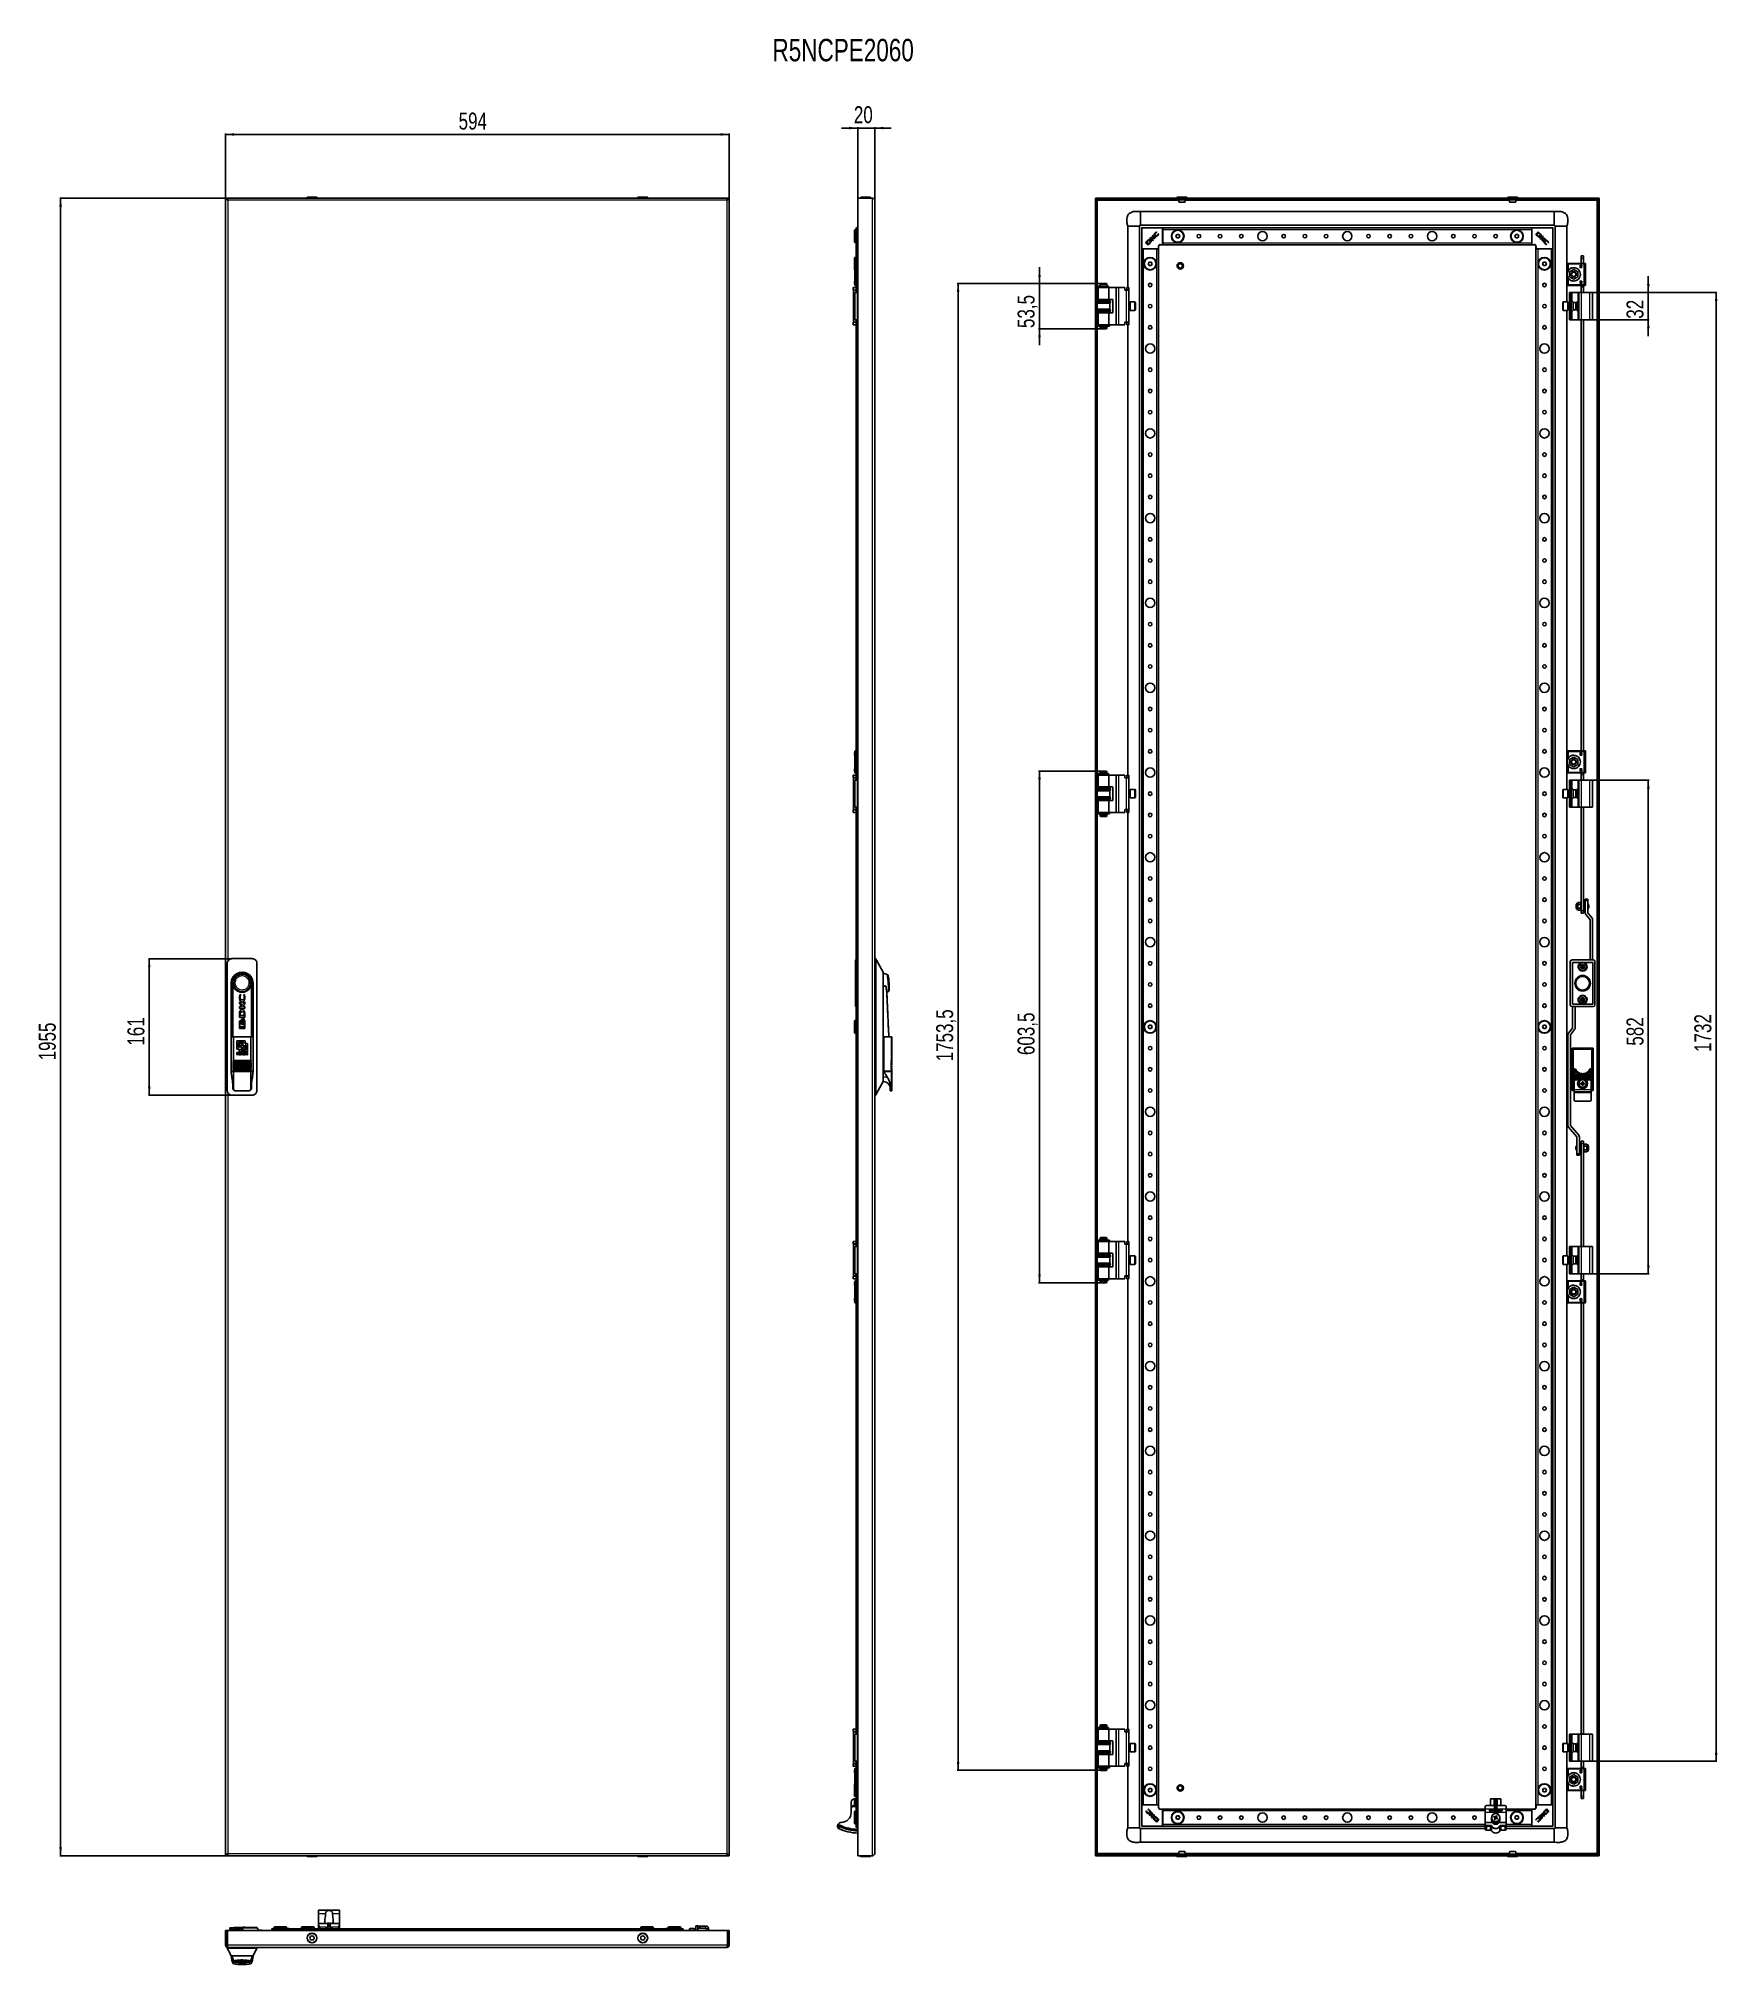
# Model space of a CAD drawing. Header units: millimetres. Extents: x -469 to 1511, y -1228 to 1043.
import ezdxf

# ---------------------------------------------------------------- set-up
doc = ezdxf.new("R2010")
doc.units = ezdxf.units.MM
doc.layers.add('FORMAT', color=7, linetype='Continuous')
doc.styles.add('SLDTEXTSTYLE0', font='TXT', dxfattribs={"width": 0.75})
doc.dimstyles.new('SLDDIMSTYLE0', dxfattribs={"dimtxt": 20, "dimasz": 10, "dimexe": 0, "dimexo": 0.0625, "dimgap": 5, "dimtad": 2, "dimdec": 1, "dimrnd": 1e-09, "dimzin": 12, "dimdsep": 46, "dimtxsty": 'SLDTEXTSTYLE0', "dimsah": 1, "dimcen": 0.09, "dimadec": 0, "dimazin": 3, "dimtfac": 1, "dimtofl": 0, "dimtmove": 0, "dimatfit": 3, "dimfxl": 0, "dimfrac": 2, "dimtolj": 1, "dimtzin": 12, "dimarcsym": 0})
doc.dimstyles.new('SLDDIMSTYLE1', dxfattribs={"dimtxt": 20, "dimasz": 10, "dimexe": 0, "dimexo": 0.0625, "dimgap": 5, "dimtad": 2, "dimdec": 1, "dimrnd": 1e-09, "dimzin": 12, "dimdsep": 46, "dimtxsty": 'SLDTEXTSTYLE0', "dimsah": 1, "dimcen": 0.09, "dimadec": 0, "dimazin": 3, "dimtfac": 1, "dimtmove": 0, "dimatfit": 0, "dimfxl": 0, "dimfrac": 2, "dimtolj": 1, "dimtzin": 12, "dimarcsym": 0})

msp = doc.modelspace()

# ---------------------------------------------------------------- texts
at = {"layer": 'FORMAT', "insert": (396.57, 1042.76), "char_height": 26.458, "attachment_point": 1, "style": 'SLDTEXTSTYLE0'}
msp.add_mtext('R5NCPE2060', dxfattribs=at)

# ---------------------------------------------------------------- blocks, each defined once
blk = doc.blocks.new('_D')
at = {"layer": 'FORMAT'}
for p, q in [((-248.4, 855), (-248.4, 931)), ((-248.4, 930), (345.6, 930)), ((345.6, 855), (345.6, 931))]:
    blk.add_line(p, q, dxfattribs=at)
for points in [[(-248.4, 930), (-238.4, 928.5), (-238.4, 931.6)], [(345.6, 930), (335.6, 931.6), (335.6, 928.5)]]:
    blk.add_solid(points, dxfattribs=at)
at = {"layer": 'FORMAT', "insert": (26.4, 955.8), "char_height": 20, "attachment_point": 1, "style": 'SLDTEXTSTYLE0'}
blk.add_mtext('594', dxfattribs=at)
blk = doc.blocks.new('_D_1')
at = {"layer": 'FORMAT'}
for p, q in [((-248.4, 855), (-443.9, 855)), ((-442.9, -1100), (-442.9, 855)), ((-248.4, -1100), (-443.9, -1100))]:
    blk.add_line(p, q, dxfattribs=at)
for points in [[(-442.9, 855), (-444.5, 845), (-441.4, 845)], [(-442.9, -1100), (-441.4, -1090), (-444.5, -1090)]]:
    blk.add_solid(points, dxfattribs=at)
at = {"layer": 'FORMAT', "insert": (-468.7, -162), "char_height": 20, "attachment_point": 1, "rotation": 90, "style": 'SLDTEXTSTYLE0'}
blk.add_mtext('1955', dxfattribs=at)
blk = doc.blocks.new('_D_2')
at = {"layer": 'FORMAT'}
for p, q in [((-240.9, -42), (-339.4, -42)), ((-338.4, -42), (-338.4, -203)), ((-240.9, -203), (-339.4, -203))]:
    blk.add_line(p, q, dxfattribs=at)
for points in [[(-338.4, -42), (-339.9, -52), (-336.9, -52)], [(-338.4, -203), (-336.9, -193), (-339.9, -193)]]:
    blk.add_solid(points, dxfattribs=at)
at = {"layer": 'FORMAT', "insert": (-364.2, -144.6), "char_height": 20, "attachment_point": 1, "rotation": 90, "style": 'SLDTEXTSTYLE0'}
blk.add_mtext('161', dxfattribs=at)
blk = doc.blocks.new('_D_3')
at = {"layer": 'FORMAT'}
for p, q in [((497.3, 937.5), (478, 937.5)), ((497.3, 855), (497.3, 938.5)), ((497.3, 937.5), (517.3, 937.5)), ((517.3, 852.4), (517.3, 938.5)), ((517.3, 937.5), (536.5, 937.5))]:
    blk.add_line(p, q, dxfattribs=at)
for points in [[(497.3, 937.5), (487.3, 939.1), (487.3, 936)], [(517.3, 937.5), (527.3, 936), (527.3, 939.1)]]:
    blk.add_solid(points, dxfattribs=at)
at = {"layer": 'FORMAT', "insert": (492.5, 963.3), "char_height": 20, "attachment_point": 1, "style": 'SLDTEXTSTYLE0'}
blk.add_mtext('20', dxfattribs=at)
blk = doc.blocks.new('_D_4')
at = {"layer": 'FORMAT'}
for p, q in [((711.4, 754.3), (711.4, 773.5)), ((783.5, 754.3), (710.4, 754.3)), ((711.4, 754.3), (711.4, 700.8)), ((783.5, 700.8), (710.4, 700.8)), ((711.4, 700.8), (711.4, 681.5))]:
    blk.add_line(p, q, dxfattribs=at)
for points in [[(711.4, 754.3), (713, 764.3), (709.9, 764.3)], [(711.4, 700.8), (709.9, 690.8), (713, 690.8)]]:
    blk.add_solid(points, dxfattribs=at)
at = {"layer": 'FORMAT', "insert": (685.6, 701.7), "char_height": 20, "attachment_point": 1, "rotation": 90, "style": 'SLDTEXTSTYLE0'}
blk.add_mtext('53,5', dxfattribs=at)
blk = doc.blocks.new('_D_5')
at = {"layer": 'FORMAT'}
for p, q in [((1363.4, 743.5), (1510.4, 743.5)), ((1509.4, 743.5), (1509.4, -988.5)), ((1363.4, -988.5), (1510.4, -988.5))]:
    blk.add_line(p, q, dxfattribs=at)
for points in [[(1509.4, 743.5), (1507.9, 733.5), (1511, 733.5)], [(1509.4, -988.5), (1511, -978.5), (1507.9, -978.5)]]:
    blk.add_solid(points, dxfattribs=at)
at = {"layer": 'FORMAT', "insert": (1483.7, -152), "char_height": 20, "attachment_point": 1, "rotation": 90, "style": 'SLDTEXTSTYLE0'}
blk.add_mtext('1732', dxfattribs=at)
blk = doc.blocks.new('_D_6')
at = {"layer": 'FORMAT'}
for p, q in [((1429.4, 743.5), (1429.4, 762.8)), ((1363.4, 743.5), (1430.4, 743.5)), ((1429.4, 743.5), (1429.4, 711.5)), ((1363.4, 711.5), (1430.4, 711.5)), ((1429.4, 711.5), (1429.4, 692.3))]:
    blk.add_line(p, q, dxfattribs=at)
for points in [[(1429.4, 743.5), (1431, 753.5), (1427.9, 753.5)], [(1429.4, 711.5), (1427.9, 701.5), (1431, 701.5)]]:
    blk.add_solid(points, dxfattribs=at)
at = {"layer": 'FORMAT', "insert": (1403.7, 712.7), "char_height": 20, "attachment_point": 1, "rotation": 90, "style": 'SLDTEXTSTYLE0'}
blk.add_mtext('32', dxfattribs=at)
blk = doc.blocks.new('_D_7')
at = {"layer": 'FORMAT'}
for p, q in [((783.5, 754.3), (614.4, 754.3)), ((615.4, 754.3), (615.4, -999.2)), ((783.5, -999.2), (614.4, -999.2))]:
    blk.add_line(p, q, dxfattribs=at)
for points in [[(615.4, 754.3), (613.9, 744.3), (617, 744.3)], [(615.4, -999.2), (617, -989.2), (613.9, -989.2)]]:
    blk.add_solid(points, dxfattribs=at)
at = {"layer": 'FORMAT', "insert": (589.6, -163.1), "char_height": 20, "attachment_point": 1, "rotation": 90, "style": 'SLDTEXTSTYLE0'}
blk.add_mtext('1753,5', dxfattribs=at)
blk = doc.blocks.new('_D_8')
at = {"layer": 'FORMAT'}
for p, q in [((1360.4, 168.5), (1430.4, 168.5)), ((1429.4, 168.5), (1429.4, -413.5)), ((1360.4, -413.5), (1430.4, -413.5))]:
    blk.add_line(p, q, dxfattribs=at)
for points in [[(1429.4, 168.5), (1427.9, 158.5), (1431, 158.5)], [(1429.4, -413.5), (1431, -403.5), (1427.9, -403.5)]]:
    blk.add_solid(points, dxfattribs=at)
at = {"layer": 'FORMAT', "insert": (1403.7, -144.6), "char_height": 20, "attachment_point": 1, "rotation": 90, "style": 'SLDTEXTSTYLE0'}
blk.add_mtext('582', dxfattribs=at)
blk = doc.blocks.new('_D_9')
at = {"layer": 'FORMAT'}
for p, q in [((783.5, 179.3), (710.4, 179.3)), ((711.4, 179.3), (711.4, -424.2)), ((783.5, -424.2), (710.4, -424.2))]:
    blk.add_line(p, q, dxfattribs=at)
for points in [[(711.4, 179.3), (709.9, 169.3), (713, 169.3)], [(711.4, -424.2), (713, -414.2), (709.9, -414.2)]]:
    blk.add_solid(points, dxfattribs=at)
at = {"layer": 'FORMAT', "insert": (685.6, -155.7), "char_height": 20, "attachment_point": 1, "rotation": 90, "style": 'SLDTEXTSTYLE0'}
blk.add_mtext('603,5', dxfattribs=at)

# ---------------------------------------------------------------- dimensions: what is measured, and where the dimension line sits
at = {"layer": 'FORMAT'}
for base, p1, p2, dimstyle, picture, middle in [((345.61, 930.02), (-248.39, 855.02), (345.61, 855.02), 'SLDDIMSTYLE0', '_D', (48.61, 930.02)), ((517.27, 937.52), (497.27, 855.02), (517.27, 852.42), 'SLDDIMSTYLE1', '_D_3', (507.27, 937.52))]:
    dim = msp.add_linear_dim(base=base, p1=p1, p2=p2, dimstyle=dimstyle, dxfattribs=at)
    dim.commit()
    dim.dimension.update_dxf_attribs({"geometry": picture, "text_midpoint": middle, "dimtype": 160})
for base, p1, p2, dimstyle, picture, middle in [((-442.93, 855.02), (-248.39, -1099.98), (-248.39, 855.02), 'SLDDIMSTYLE0', '_D_1', (-442.93, -132.49)), ((711.43, 700.77), (783.51, 754.27), (783.51, 700.77), 'SLDDIMSTYLE1', '_D_4', (711.43, 727.52)), ((615.43, -999.23), (783.51, 754.27), (783.51, -999.23), 'SLDDIMSTYLE0', '_D_7', (615.43, -122.48)), ((1429.44, 711.52), (1363.43, 743.52), (1363.43, 711.52), 'SLDDIMSTYLE1', '_D_6', (1429.44, 727.52)), ((1509.44, -988.48), (1363.43, 743.52), (1363.43, -988.48), 'SLDDIMSTYLE0', '_D_5', (1509.44, -122.48)), ((711.43, -424.23), (783.51, 179.27), (783.51, -424.23), 'SLDDIMSTYLE0', '_D_9', (711.43, -122.48)), ((1429.44, -413.48), (1360.43, 168.52), (1360.43, -413.48), 'SLDDIMSTYLE0', '_D_8', (1429.44, -122.48)), ((-338.4, -202.98), (-240.89, -41.98), (-240.89, -202.98), 'SLDDIMSTYLE0', '_D_2', (-338.4, -122.48))]:
    dim = msp.add_linear_dim(base=base, p1=p1, p2=p2, angle=90, dimstyle=dimstyle, dxfattribs=at)
    dim.commit()
    dim.dimension.update_dxf_attribs({"geometry": picture, "text_midpoint": middle, "dimtype": 160})

# ---------------------------------------------------------------- linework, layer by layer
at = {"color": 7, "linetype": 'Continuous', "lineweight": 25}
for p, q in [((-248.39, -1099.98), (-248.39, 855.02)), ((-248.39, 855.02), (-246.39, 855.02)), ((343.31, 855.02), (-246.09, 855.02)), ((-246.09, 853.3), (-246.09, 855.02)), ((-152.14, 855.77), (-152.14, 855.02)), ((-151.89, 856.02), (-140.89, 856.02)), ((-140.64, 855.02), (-140.64, 855.77)), ((237.86, 855.77), (237.86, 855.02)), ((238.11, 856.02), (240.6, 856.02)), ((240.6, 856.02), (249.11, 856.02)), ((249.36, 855.02), (249.36, 855.77)), ((343.31, 855.02), (343.31, 853.32)), ((345.61, 855.02), (343.61, 855.02)), ((345.61, -1099.98), (345.61, 855.02)), ((497.27, -1099.98), (497.27, 855.02)), ((514.67, 855.02), (497.27, 855.02)), ((500.52, 855.77), (500.52, 855.02)), ((500.77, 856.02), (501.67, 856.02)), ((501.67, 856.02), (511.77, 856.02)), ((512.02, 855.02), (512.02, 855.77)), ((517.27, 852.42), (517.27, -44.98)), ((777.43, 855.02), (777.43, -1099.98)), ((777.43, 855.02), (779.43, 855.02)), ((779.43, 855.02), (779.43, -1099.98)), ((779.73, 853.02), (779.73, 855.02)), ((1369.13, 855.02), (779.73, 855.02)), ((1369.13, 853.02), (779.73, 853.02)), ((780.03, 852.42), (779.83, 853.02)), ((873.68, 855.77), (873.68, 855.02)), ((873.93, 856.02), (884.93, 856.02)), ((885.18, 855.02), (885.18, 855.77)), ((1263.68, 855.77), (1263.68, 855.02)), ((1263.93, 856.02), (1272.44, 856.02)), ((1272.44, 856.02), (1274.93, 856.02)), ((1275.18, 855.02), (1275.18, 855.77)), ((1369.04, 853.02), (1368.83, 852.42)), ((1369.13, 853.02), (1369.13, 855.02)), ((1371.43, 855.02), (1369.43, 855.02)), ((1369.43, -1099.98), (1369.43, 855.02)), ((1371.43, -1099.98), (1371.43, 855.02)), ((495.27, 795.32), (495.27, 819.72)), ((495.57, 820.02), (497.27, 820.02)), ((815.43, 822.02), (816.41, 822.02)), ((815.43, 822.02), (815.43, 749.52)), ((816.41, 822.02), (818.86, 822.02)), ((818.86, 822.02), (822.43, 822.02)), ((822.43, 822.02), (826, 822.02)), ((829.43, 822.02), (829.43, -1066.98)), ((830.43, 839.02), (830.43, 823.18)), ((830.43, 839.02), (1318.43, 839.02)), ((830.43, 823.02), (1318.43, 823.02)), ((831.93, 795.32), (831.93, 819.72)), ((832.23, 820.02), (856.63, 820.02)), ((856.93, 819.72), (856.93, 820.02)), ((856.93, 820.02), (1291.93, 820.02)), ((856.93, 819.72), (856.93, 819.07)), ((856.93, 818.02), (856.93, 819.07)), ((856.93, 802.02), (856.93, 818.02)), ((1291.93, 819.72), (1291.93, 820.02)), ((1291.93, 819.07), (1291.93, 819.72)), ((1291.93, 818.02), (1291.93, 819.07)), ((1291.93, 802.02), (1291.93, 818.02)), ((1292.23, 820.02), (1316.63, 820.02)), ((1316.93, 819.72), (1316.93, 795.32)), ((1319.43, 822.02), (1319.43, -1066.98)), ((1333.43, 822.02), (1333.43, 777.7)), ((493.77, 817.52), (493.27, 817.02)), ((493.27, 810.02), (493.27, 817.02)), ((493.27, 803.02), (493.27, 810.02)), ((493.27, 803.02), (493.77, 802.52)), ((495.27, 817.52), (493.77, 817.52)), ((493.77, 817.52), (493.77, 810.02)), ((493.77, 810.02), (493.77, 802.52)), ((493.77, 802.52), (495.07, 802.52)), ((495.05, 808.96), (495.07, 808.96)), ((495.27, 805.74), (495.05, 805.74)), ((495.07, 815.37), (495.27, 815.37)), ((495.07, 813.38), (495.07, 815.37)), ((495.07, 813.38), (495.27, 813.38)), ((495.07, 811.41), (495.07, 813.38)), ((495.07, 811.41), (495.27, 811.41)), ((495.07, 810.37), (495.27, 810.37)), ((495.07, 809.32), (495.07, 810.37)), ((495.07, 809.32), (495.27, 809.32)), ((495.07, 807.93), (495.07, 809.32)), ((495.07, 807.93), (495.27, 807.93)), ((495.07, 807.45), (495.07, 807.93)), ((495.07, 806.65), (495.07, 807.45)), ((495.07, 807.45), (495.27, 807.45)), ((495.07, 806.65), (495.27, 806.65)), ((495.07, 805.87), (495.07, 806.65)), ((495.07, 802.42), (495.27, 802.42)), ((495.07, 802.08), (495.07, 802.42)), ((495.07, 802.08), (495.27, 802.08)), ((495.07, 801.41), (495.07, 802.08)), ((495.07, 801.41), (495.27, 801.41)), ((495.07, 800.38), (495.27, 800.38)), ((495.07, 800.27), (495.07, 800.38)), ((495.07, 800.27), (495.27, 800.27)), ((495.07, 800.02), (495.07, 800.27)), ((495.07, 799.67), (495.07, 800.02)), ((495.07, 800.02), (495.27, 800.02)), ((495.07, 799.67), (495.27, 799.67)), ((495.27, 795.02), (495.27, 778.02)), ((495.27, 795.02), (495.57, 795.02)), ((496.22, 795.02), (495.57, 795.02)), ((496.22, 795.02), (497.27, 795.02)), ((831.93, -1039.98), (831.93, 795.02)), ((832.23, 795.02), (831.93, 795.02)), ((832.88, 795.02), (832.23, 795.02)), ((833.93, 795.02), (832.88, 795.02)), ((849.93, 795.02), (833.93, 795.02)), ((838.57, 804.62), (836.58, 802.63)), ((836.58, 802.63), (839.54, 799.67)), ((838.82, 804.07), (838.1, 803.33)), ((838.1, 803.33), (840.28, 801.15)), ((839.54, 799.67), (841.43, 801.56)), ((840.28, 801.15), (840.94, 801.83)), ((841.43, 801.56), (841.45, 801.58)), ((842.63, 808.68), (841.58, 807.63)), ((841.58, 807.63), (844.54, 804.67)), ((844.02, 807.29), (842.63, 808.68)), ((844.51, 810.56), (844.02, 807.29)), ((844.36, 806.97), (847.02, 807.15)), ((845.6, 805.73), (844.36, 806.97)), ((845.3, 811.35), (844.51, 810.56)), ((844.54, 804.67), (845.6, 805.73)), ((844.83, 808.25), (845.3, 811.35)), ((848.3, 808.43), (844.83, 808.25)), ((847.02, 807.15), (848.3, 808.43)), ((849.87, 814.48), (849.54, 815.16)), ((849.73, 814.34), (849.87, 814.48)), ((850.99, 795.02), (849.93, 795.02)), ((851.63, 795.02), (850.99, 795.02)), ((851.68, 812.9), (851.57, 812.8)), ((851.93, 795.02), (851.63, 795.02)), ((851.93, 812.39), (851.68, 812.9)), ((851.93, 798.02), (851.93, 795.32)), ((851.93, -1039.98), (851.93, 795.02)), ((856.63, 800.02), (853.93, 800.02)), ((856.93, 800.97), (856.93, 802.02)), ((856.93, 800.97), (856.93, 800.32)), ((856.93, 800.02), (856.93, 800.32)), ((856.93, 800.02), (1291.93, 800.02)), ((873.28, 812.02), (872.12, 810.02)), ((872.12, 810.02), (873.28, 808.02)), ((875.59, 812.02), (873.28, 812.02)), ((873.28, 808.02), (875.59, 808.02)), ((876.74, 810.02), (875.59, 812.02)), ((875.59, 808.02), (876.74, 810.02)), ((1273.28, 812.02), (1272.12, 810.02)), ((1272.12, 810.02), (1273.28, 808.02)), ((1275.59, 812.02), (1273.28, 812.02)), ((1273.28, 808.02), (1275.59, 808.02)), ((1276.74, 810.02), (1275.59, 812.02)), ((1275.59, 808.02), (1276.74, 810.02)), ((1291.93, 800.97), (1291.93, 802.02)), ((1291.93, 800.32), (1291.93, 800.97)), ((1291.93, 800.02), (1291.93, 800.32)), ((1294.93, 800.02), (1292.23, 800.02)), ((1299.54, 815.37), (1296.58, 812.41)), ((1296.58, 812.41), (1298.47, 810.53)), ((1296.93, 795.32), (1296.93, 798.02)), ((1296.93, 795.02), (1296.93, -1039.98)), ((1296.93, 795.02), (1297.23, 795.02)), ((1297.88, 795.02), (1297.23, 795.02)), ((1297.88, 795.02), (1298.93, 795.02)), ((1300.24, 813.85), (1298.06, 811.67)), ((1298.06, 811.67), (1298.74, 811.01)), ((1298.47, 810.53), (1298.49, 810.51)), ((1298.93, 795.02), (1314.93, 795.02)), ((1301.53, 813.38), (1299.54, 815.37)), ((1300.98, 813.13), (1300.24, 813.85)), ((1304.54, 810.37), (1301.58, 807.41)), ((1301.58, 807.41), (1302.64, 806.35)), ((1302.64, 806.35), (1303.88, 807.6)), ((1303.88, 807.6), (1304.06, 804.94)), ((1304.06, 804.94), (1305.34, 803.65)), ((1304.2, 807.93), (1305.59, 809.32)), ((1307.47, 807.45), (1304.2, 807.93)), ((1305.59, 809.32), (1304.54, 810.37)), ((1305.17, 807.12), (1308.26, 806.65)), ((1305.34, 803.65), (1305.17, 807.12)), ((1308.26, 806.65), (1307.47, 807.45)), ((1309.31, 800.02), (1309.82, 800.27)), ((1309.82, 800.27), (1309.71, 800.38)), ((1311.25, 802.22), (1311.39, 802.08)), ((1311.39, 802.08), (1312.07, 802.42)), ((1314.93, 795.02), (1315.99, 795.02)), ((1316.63, 795.02), (1315.99, 795.02)), ((1316.63, 795.02), (1316.93, 795.02)), ((1316.93, 795.02), (1316.93, -1039.98)), ((493.77, 785.02), (493.27, 784.52)), ((493.27, 775.3), (493.27, 784.52)), ((493.27, 773.62), (493.27, 774.31)), ((493.27, 770.52), (493.27, 772.81)), ((493.67, 777.52), (493.67, 752.52)), ((495.27, 785.02), (493.77, 785.02)), ((493.77, 785.02), (493.77, 777.84)), ((497.16, 778.02), (495.67, 778.02)), ((840.78, 779.52), (839.62, 777.52)), ((839.62, 777.52), (840.78, 775.52)), ((843.09, 779.52), (840.78, 779.52)), ((840.78, 775.52), (843.09, 775.52)), ((844.24, 777.52), (843.09, 779.52)), ((843.09, 775.52), (844.24, 777.52)), ((1305.78, 779.52), (1304.62, 777.52)), ((1304.62, 777.52), (1305.78, 775.52)), ((1308.09, 779.52), (1305.78, 779.52)), ((1305.78, 775.52), (1308.09, 775.52)), ((1309.24, 777.52), (1308.09, 779.52)), ((1308.09, 775.52), (1309.24, 777.52)), ((1333.43, 777.52), (1333.43, 752.52)), ((1353.43, 778.02), (1335.43, 778.02)), ((1348.87, 774.98), (1348.87, 773.11)), ((1349.33, 773.11), (1349.33, 773.39)), ((1349.73, 773.09), (1349.33, 773.39)), ((1349.4, 774.73), (1349.4, 774.95)), ((1349.78, 774.73), (1349.4, 774.73)), ((1349.4, 774.37), (1349.83, 774.37)), ((1349.4, 773.79), (1349.4, 774.37)), ((1350.13, 786.72), (1353.13, 786.72)), ((1350.13, 783.72), (1350.13, 786.72)), ((1350.13, 783.72), (1350.13, 778.02)), ((1353.13, 786.72), (1353.13, 783.72)), ((1353.13, 783.72), (1353.13, 778.02)), ((1354.03, 778.02), (1353.78, 778.02)), ((1355.43, 752.52), (1355.43, 777.52)), ((493.27, 770.52), (493.67, 770.12)), ((495.27, 752.02), (495.27, 743.52)), ((495.67, 752.02), (497.27, 752.02)), ((779.78, 751.22), (779.78, 750.32)), ((779.78, 751.22), (792.67, 751.22)), ((779.78, 750.32), (792.67, 750.32)), ((783.51, 754.27), (782.93, 753.27)), ((782.93, 753.27), (782.93, 751.27)), ((790.93, 753.27), (782.93, 753.27)), ((787.69, 751.27), (782.93, 751.27)), ((782.93, 750.27), (782.93, 749.52)), ((787.69, 750.27), (782.93, 750.27)), ((783.43, 751.27), (783.43, 751.22)), ((783.43, 750.32), (783.43, 750.27)), ((783.51, 754.27), (790.35, 754.27)), ((790.93, 751.27), (787.69, 751.27)), ((790.93, 750.27), (787.69, 750.27)), ((790.93, 753.27), (790.35, 754.27)), ((790.43, 751.22), (790.43, 751.27)), ((790.43, 750.27), (790.43, 750.32)), ((790.93, 751.27), (790.93, 753.27)), ((790.93, 749.52), (790.93, 750.27)), ((792.67, 751.22), (792.76, 751.22)), ((792.67, 750.32), (792.76, 750.32)), ((792.76, 750.32), (792.76, 751.22)), ((792.76, 751.22), (792.97, 751.22)), ((792.76, 750.32), (792.97, 750.32)), ((792.97, 750.32), (792.97, 751.22)), ((1333.43, 752.35), (1333.43, 732.52)), ((1334.26, 768.15), (1335.77, 770.4)), ((1335.77, 759.64), (1334.26, 761.9)), ((1335.43, 752.02), (1353.43, 752.02)), ((1341.43, 770.74), (1336.48, 767.88)), ((1336.48, 767.88), (1336.48, 766.02)), ((1336.48, 764.02), (1336.48, 766.02)), ((1336.48, 766.02), (1338.44, 766.02)), ((1336.48, 764.02), (1336.48, 762.16)), ((1336.48, 764.02), (1338.44, 764.02)), ((1336.48, 762.16), (1341.43, 759.31)), ((1339.14, 766.02), (1338.44, 766.02)), ((1338.44, 764.02), (1339.14, 764.02)), ((1346.38, 767.88), (1341.43, 770.74)), ((1341.43, 759.31), (1346.38, 762.16)), ((1344.42, 766.02), (1343.72, 766.02)), ((1343.72, 764.02), (1344.42, 764.02)), ((1344.42, 766.02), (1346.38, 766.02)), ((1344.42, 764.02), (1346.38, 764.02)), ((1346.38, 766.02), (1346.38, 767.88)), ((1346.38, 766.02), (1346.38, 764.02)), ((1346.38, 762.16), (1346.38, 764.02)), ((1348.87, 755.06), (1348.87, 756.93)), ((1349.33, 756.93), (1349.33, 756.65)), ((1349.4, 755.67), (1349.4, 756.26)), ((1349.83, 755.67), (1349.4, 755.67)), ((1349.78, 755.32), (1349.4, 755.32)), ((1349.4, 755.32), (1349.4, 755.1)), ((1350.13, 752.09), (1350.13, 750.22)), ((1350.13, 750.22), (1350.13, 743.52)), ((1353.13, 752.09), (1353.13, 750.22)), ((1353.13, 750.22), (1353.13, 743.52)), ((1353.78, 752.02), (1354.03, 752.02)), ((491.72, 749.02), (491.72, 747.02)), ((495.27, 749.52), (492.22, 749.52)), ((492.22, 746.52), (495.27, 746.52)), ((492.22, 746.52), (492.22, 746.22)), ((492.22, 708.82), (492.22, 746.22)), ((492.22, 746.22), (495.22, 746.22)), ((493.77, 743.52), (496.77, 743.52)), ((493.77, 711.52), (493.77, 743.52)), ((494.72, 746.52), (494.72, 746.22)), ((495.22, 746.22), (495.27, 746.22)), ((497.27, 743.52), (496.77, 743.52)), ((779.43, 734.52), (794.43, 734.52)), ((794.43, 733.92), (779.43, 733.92)), ((794.43, 731.12), (779.43, 731.12)), ((780.48, 749.52), (780.48, 735.52)), ((780.48, 749.52), (793.38, 749.52)), ((793.38, 735.52), (780.48, 735.52)), ((782.93, 735.52), (782.93, 734.52)), ((790.93, 734.52), (790.93, 735.52)), ((793.38, 735.52), (793.38, 749.52)), ((801.48, 749.52), (793.38, 749.52)), ((793.38, 735.52), (797.48, 735.52)), ((794.43, 733.92), (794.43, 734.52)), ((795.13, 733.23), (794.43, 733.92)), ((794.43, 731.12), (795.13, 731.81)), ((794.43, 723.92), (794.43, 731.12)), ((797.98, 735.02), (797.98, 720.02)), ((801.98, 749.52), (801.48, 749.52)), ((801.98, 705.52), (801.98, 749.52)), ((801.98, 749.52), (804.98, 749.52)), ((811.98, 749.52), (804.98, 749.52)), ((811.98, 749.52), (811.98, 746.22)), ((811.98, 746.22), (813.98, 746.22)), ((813.98, 746.22), (816.98, 746.22)), ((814.48, 749.52), (816.98, 749.52)), ((814.48, 749.02), (814.48, 749.52)), ((814.48, 749.02), (814.48, 747.02)), ((814.48, 746.52), (814.48, 747.02)), ((816.98, 746.52), (814.48, 746.52)), ((814.48, 746.52), (814.48, 746.22)), ((816.98, 749.52), (816.98, 749.02)), ((816.98, 749.02), (816.98, 747.02)), ((816.98, 747.02), (816.98, 746.52)), ((816.98, 746.22), (816.98, 746.52)), ((816.98, 708.82), (816.98, 746.22)), ((818.23, 730.52), (816.98, 730.52)), ((823.88, 732.52), (818.48, 732.52)), ((818.48, 732.52), (818.48, 722.52)), ((824.48, 731.92), (824.48, 723.12)), ((1328.43, 725.27), (1328.43, 731.92)), ((1334.43, 732.52), (1329.03, 732.52)), ((1334.43, 724.96), (1334.43, 732.52)), ((1335.93, 730.52), (1334.68, 730.52)), ((1336.43, 732.52), (1335.93, 732.52)), ((1335.93, 732.52), (1335.93, 731.31)), ((1335.93, 731.31), (1335.93, 722.52)), ((1336.43, 743.52), (1338.43, 743.52)), ((1336.43, 742.52), (1336.43, 743.52)), ((1336.43, 741.52), (1336.43, 742.52)), ((1336.43, 740.52), (1336.43, 741.52)), ((1338.43, 740.52), (1336.43, 740.52)), ((1336.43, 740.52), (1336.43, 740.02)), ((1338.43, 740.02), (1336.43, 740.02)), ((1336.43, 740.02), (1336.43, 715.02)), ((1338.43, 743.52), (1338.43, 742.52)), ((1339.43, 743.52), (1338.43, 743.52)), ((1338.43, 741.52), (1338.43, 742.52)), ((1338.43, 741.52), (1338.43, 740.52)), ((1338.43, 740.52), (1338.43, 740.02)), ((1338.43, 740.02), (1338.43, 715.02)), ((1338.43, 733.52), (1339.43, 733.52)), ((1339.43, 743.52), (1346.43, 743.52)), ((1340.13, 733.52), (1339.43, 733.52)), ((1340.13, 733.52), (1340.13, 733.07)), ((1344.07, 732.02), (1340.93, 732.02)), ((1340.93, 723.02), (1340.93, 732.02)), ((1344.93, 731.52), (1344.07, 732.02)), ((1344.07, 723.02), (1344.07, 732.02)), ((1344.93, 723.52), (1344.93, 731.52)), ((1345.73, 721.52), (1345.73, 733.52)), ((1346.43, 733.52), (1345.73, 733.52)), ((1347.43, 743.52), (1346.43, 743.52)), ((1346.43, 733.52), (1347.43, 733.52)), ((1347.43, 743.52), (1350.43, 743.52)), ((1347.43, 711.52), (1347.43, 743.52)), ((1360.43, 743.52), (1350.43, 743.52)), ((1360.43, 743.52), (1363.43, 743.52)), ((1363.43, 711.52), (1363.43, 743.52)), ((491.72, 708.02), (491.72, 706.02)), ((495.22, 708.82), (492.22, 708.82)), ((492.22, 708.82), (492.22, 708.52)), ((495.27, 708.52), (492.22, 708.52)), ((492.22, 705.52), (495.27, 705.52)), ((496.77, 711.52), (493.77, 711.52)), ((494.72, 708.82), (494.72, 708.52)), ((495.27, 708.82), (495.22, 708.82)), ((495.27, 711.52), (495.27, 203.02)), ((496.77, 711.52), (497.27, 711.52)), ((794.43, 723.92), (779.43, 723.92)), ((794.43, 721.12), (779.43, 721.12)), ((779.43, 720.52), (794.43, 720.52)), ((779.78, 704.72), (779.78, 703.82)), ((779.78, 704.72), (794.08, 704.72)), ((780.48, 719.52), (780.48, 705.52)), ((780.48, 719.52), (793.38, 719.52)), ((793.38, 705.52), (780.48, 705.52)), ((782.93, 720.52), (782.93, 719.52)), ((782.93, 705.52), (782.93, 704.77)), ((787.69, 704.77), (782.93, 704.77)), ((783.43, 704.77), (783.43, 704.72)), ((790.93, 704.77), (787.69, 704.77)), ((790.43, 704.72), (790.43, 704.77)), ((790.93, 719.52), (790.93, 720.52)), ((790.93, 704.77), (790.93, 705.52)), ((793.38, 705.52), (793.38, 719.52)), ((797.48, 719.52), (793.38, 719.52)), ((793.38, 705.52), (801.48, 705.52)), ((794.08, 703.82), (794.08, 704.72)), ((795.13, 723.24), (794.43, 723.92)), ((794.43, 721.12), (795.13, 721.81)), ((794.43, 720.52), (794.43, 721.12)), ((801.48, 705.52), (801.98, 705.52)), ((804.98, 705.52), (801.98, 705.52)), ((804.98, 705.52), (811.98, 705.52)), ((811.98, 708.82), (813.98, 708.82)), ((811.98, 708.82), (811.98, 705.52)), ((816.98, 708.82), (813.98, 708.82)), ((814.48, 708.82), (814.48, 708.52)), ((814.48, 708.52), (816.98, 708.52)), ((814.48, 708.02), (814.48, 708.52)), ((814.48, 708.02), (814.48, 706.02)), ((814.48, 705.52), (814.48, 706.02)), ((816.98, 705.52), (814.48, 705.52)), ((815.43, 705.52), (815.43, 174.52)), ((816.98, 724.52), (818.23, 724.52)), ((816.98, 708.52), (816.98, 708.82)), ((816.98, 708.52), (816.98, 708.02)), ((816.98, 708.02), (816.98, 706.02)), ((816.98, 706.02), (816.98, 705.52)), ((818.48, 722.52), (823.88, 722.52)), ((1328.43, 723.12), (1328.43, 725.27)), ((1329.03, 722.52), (1334.43, 722.52)), ((1333.43, 722.52), (1333.43, 202.7)), ((1334.43, 722.52), (1334.43, 724.96)), ((1334.68, 724.52), (1335.93, 724.52)), ((1335.93, 722.52), (1336.43, 722.52)), ((1338.43, 715.02), (1336.43, 715.02)), ((1336.43, 715.02), (1336.43, 714.52)), ((1336.43, 713.52), (1336.43, 714.52)), ((1336.43, 714.52), (1338.43, 714.52)), ((1336.43, 712.52), (1336.43, 713.52)), ((1336.43, 711.52), (1336.43, 712.52)), ((1338.43, 711.52), (1336.43, 711.52)), ((1339.43, 721.52), (1338.43, 721.52)), ((1338.43, 715.02), (1338.43, 714.52)), ((1338.43, 714.52), (1338.43, 713.52)), ((1338.43, 712.52), (1338.43, 713.52)), ((1338.43, 712.52), (1338.43, 711.52)), ((1338.43, 711.52), (1339.43, 711.52)), ((1339.43, 721.52), (1340.13, 721.52)), ((1346.43, 711.52), (1339.43, 711.52)), ((1340.13, 721.97), (1340.13, 721.52)), ((1340.93, 723.02), (1344.07, 723.02)), ((1344.07, 723.02), (1344.93, 723.52)), ((1345.73, 721.52), (1346.43, 721.52)), ((1347.43, 721.52), (1346.43, 721.52)), ((1346.43, 711.52), (1347.43, 711.52)), ((1350.43, 711.52), (1347.43, 711.52)), ((1350.13, 711.52), (1350.13, 203.02)), ((1350.43, 711.52), (1360.43, 711.52)), ((1353.13, 711.52), (1353.13, 203.02)), ((1363.43, 711.52), (1360.43, 711.52)), ((779.78, 703.82), (794.08, 703.82)), ((782.93, 703.77), (782.93, 701.77)), ((787.69, 703.77), (782.93, 703.77)), ((782.93, 701.77), (783.51, 700.77)), ((782.93, 701.77), (787.69, 701.77)), ((783.43, 703.82), (783.43, 703.77)), ((787.58, 700.77), (783.51, 700.77)), ((790.35, 700.77), (787.58, 700.77)), ((790.93, 703.77), (787.69, 703.77)), ((787.69, 701.77), (790.93, 701.77)), ((790.35, 700.77), (790.93, 701.77)), ((790.43, 703.77), (790.43, 703.82)), ((790.93, 701.77), (790.93, 703.77)), ((493.67, 202.52), (493.67, 177.52)), ((497.27, 203.02), (495.67, 203.02)), ((1333.43, 202.52), (1333.43, 177.52)), ((1334.26, 193.15), (1335.77, 195.4)), ((1335.77, 184.64), (1334.26, 186.9)), ((1353.43, 203.02), (1335.43, 203.02)), ((1341.43, 195.74), (1336.48, 192.88)), ((1336.48, 192.88), (1336.48, 191.02)), ((1336.48, 189.02), (1336.48, 191.02)), ((1336.48, 191.02), (1338.44, 191.02)), ((1336.48, 189.02), (1336.48, 187.16)), ((1336.48, 189.02), (1338.44, 189.02)), ((1336.48, 187.16), (1341.43, 184.31)), ((1339.14, 191.02), (1338.44, 191.02)), ((1338.44, 189.02), (1339.14, 189.02)), ((1346.38, 192.88), (1341.43, 195.74)), ((1341.43, 184.31), (1346.38, 187.16)), ((1344.42, 191.02), (1343.72, 191.02)), ((1343.72, 189.02), (1344.42, 189.02)), ((1344.42, 191.02), (1346.38, 191.02)), ((1344.42, 189.02), (1346.38, 189.02)), ((1346.38, 191.02), (1346.38, 192.88)), ((1346.38, 191.02), (1346.38, 189.02)), ((1346.38, 187.16), (1346.38, 189.02)), ((1348.87, 199.98), (1348.87, 198.11)), ((1348.87, 180.06), (1348.87, 181.93)), ((1349.33, 198.11), (1349.33, 198.39)), ((1349.33, 181.93), (1349.33, 181.65)), ((1349.4, 199.73), (1349.4, 199.95)), ((1349.78, 199.73), (1349.4, 199.73)), ((1349.4, 199.37), (1349.83, 199.37)), ((1349.4, 198.79), (1349.4, 199.37)), ((1354.03, 203.02), (1353.78, 203.02)), ((1355.43, 177.52), (1355.43, 202.52)), ((491.72, 174.02), (491.72, 172.02)), ((495.27, 174.52), (492.22, 174.52)), ((492.22, 171.52), (495.27, 171.52)), ((492.22, 171.52), (492.22, 171.22)), ((492.22, 133.82), (492.22, 171.22)), ((492.22, 171.22), (495.22, 171.22)), ((493.77, 136.52), (493.77, 168.52)), ((493.77, 168.52), (496.77, 168.52)), ((494.72, 171.52), (494.72, 171.22)), ((495.22, 171.22), (495.27, 171.22)), ((495.27, 177.02), (495.27, 168.52)), ((495.67, 177.02), (497.27, 177.02)), ((497.27, 168.52), (496.77, 168.52)), ((779.43, 159.52), (794.43, 159.52)), ((779.78, 176.22), (779.78, 175.32)), ((779.78, 176.22), (792.67, 176.22)), ((779.78, 175.32), (792.67, 175.32)), ((780.48, 174.52), (780.48, 160.52)), ((780.48, 174.52), (793.38, 174.52)), ((793.38, 160.52), (780.48, 160.52)), ((783.51, 179.27), (782.93, 178.27)), ((782.93, 178.27), (782.93, 176.27)), ((790.93, 178.27), (782.93, 178.27)), ((787.69, 176.27), (782.93, 176.27)), ((782.93, 175.27), (782.93, 174.52)), ((787.69, 175.27), (782.93, 175.27)), ((782.93, 160.52), (782.93, 159.52)), ((783.43, 176.27), (783.43, 176.22)), ((783.43, 175.32), (783.43, 175.27)), ((783.51, 179.27), (790.35, 179.27)), ((790.93, 176.27), (787.69, 176.27)), ((790.93, 175.27), (787.69, 175.27)), ((790.93, 178.27), (790.35, 179.27)), ((790.43, 176.22), (790.43, 176.27)), ((790.43, 175.27), (790.43, 175.32)), ((790.93, 176.27), (790.93, 178.27)), ((790.93, 174.52), (790.93, 175.27)), ((790.93, 159.52), (790.93, 160.52)), ((792.67, 176.22), (792.76, 176.22)), ((792.67, 175.32), (792.76, 175.32)), ((792.76, 175.32), (792.76, 176.22)), ((792.76, 176.22), (792.97, 176.22)), ((792.76, 175.32), (792.97, 175.32)), ((792.97, 175.32), (792.97, 176.22)), ((793.38, 160.52), (793.38, 174.52)), ((801.48, 174.52), (793.38, 174.52)), ((793.38, 160.52), (797.48, 160.52)), ((794.43, 158.92), (794.43, 159.52)), ((797.98, 160.02), (797.98, 145.02)), ((801.98, 174.52), (801.48, 174.52)), ((801.98, 174.52), (804.98, 174.52)), ((801.98, 130.52), (801.98, 174.52)), ((811.98, 174.52), (804.98, 174.52)), ((811.98, 174.52), (811.98, 171.22)), ((811.98, 171.22), (813.98, 171.22)), ((813.98, 171.22), (816.98, 171.22)), ((814.48, 174.52), (816.98, 174.52)), ((814.48, 174.02), (814.48, 174.52)), ((814.48, 174.02), (814.48, 172.02)), ((814.48, 171.52), (814.48, 172.02)), ((816.98, 171.52), (814.48, 171.52)), ((814.48, 171.52), (814.48, 171.22)), ((816.98, 174.52), (816.98, 174.02)), ((816.98, 174.02), (816.98, 172.02)), ((816.98, 172.02), (816.98, 171.52)), ((816.98, 171.22), (816.98, 171.52)), ((816.98, 133.82), (816.98, 171.22)), ((1333.43, 177.35), (1333.43, 157.52)), ((1335.43, 177.02), (1353.43, 177.02)), ((1336.43, 168.52), (1338.43, 168.52)), ((1336.43, 167.52), (1336.43, 168.52)), ((1336.43, 166.52), (1336.43, 167.52)), ((1336.43, 165.52), (1336.43, 166.52)), ((1338.43, 165.52), (1336.43, 165.52)), ((1336.43, 165.52), (1336.43, 165.02)), ((1338.43, 165.02), (1336.43, 165.02)), ((1336.43, 165.02), (1336.43, 140.02)), ((1338.43, 168.52), (1338.43, 167.52)), ((1339.43, 168.52), (1338.43, 168.52)), ((1338.43, 166.52), (1338.43, 167.52)), ((1338.43, 166.52), (1338.43, 165.52)), ((1338.43, 165.52), (1338.43, 165.02)), ((1338.43, 165.02), (1338.43, 140.02)), ((1339.43, 168.52), (1346.43, 168.52)), ((1347.43, 168.52), (1346.43, 168.52)), ((1347.43, 168.52), (1350.43, 168.52)), ((1347.43, 136.52), (1347.43, 168.52)), ((1349.4, 180.67), (1349.4, 181.26)), ((1349.83, 180.67), (1349.4, 180.67)), ((1349.78, 180.32), (1349.4, 180.32)), ((1349.4, 180.32), (1349.4, 180.1)), ((1350.13, 177.09), (1350.13, 175.22)), ((1350.13, 175.22), (1350.13, 168.52)), ((1360.43, 168.52), (1350.43, 168.52)), ((1353.13, 177.09), (1353.13, 175.22)), ((1353.13, 175.22), (1353.13, 168.52)), ((1353.78, 177.02), (1354.03, 177.02)), ((1360.43, 168.52), (1363.43, 168.52)), ((1363.43, 136.52), (1363.43, 168.52)), ((496.77, 136.52), (493.77, 136.52)), ((495.27, 136.52), (495.27, -43.48)), ((496.77, 136.52), (497.27, 136.52)), ((794.43, 158.92), (779.43, 158.92)), ((794.43, 156.12), (779.43, 156.12)), ((794.43, 148.92), (779.43, 148.92)), ((794.43, 146.12), (779.43, 146.12)), ((779.43, 145.52), (794.43, 145.52)), ((780.48, 144.52), (780.48, 130.52)), ((780.48, 144.52), (793.38, 144.52)), ((782.93, 145.52), (782.93, 144.52)), ((790.93, 144.52), (790.93, 145.52)), ((793.38, 130.52), (793.38, 144.52)), ((797.48, 144.52), (793.38, 144.52)), ((795.13, 158.23), (794.43, 158.92)), ((794.43, 156.12), (795.13, 156.81)), ((794.43, 148.92), (794.43, 156.12)), ((795.13, 148.24), (794.43, 148.92)), ((794.43, 146.12), (795.13, 146.81)), ((794.43, 145.52), (794.43, 146.12)), ((818.23, 155.52), (816.98, 155.52)), ((816.98, 149.52), (818.23, 149.52)), ((823.88, 157.52), (818.48, 157.52)), ((818.48, 157.52), (818.48, 147.52)), ((818.48, 147.52), (823.88, 147.52)), ((824.48, 156.92), (824.48, 148.12)), ((1328.43, 150.27), (1328.43, 156.92)), ((1328.43, 148.12), (1328.43, 150.27)), ((1334.43, 157.52), (1329.03, 157.52)), ((1329.03, 147.52), (1334.43, 147.52)), ((1333.43, 147.52), (1333.43, -392.48)), ((1334.43, 149.96), (1334.43, 157.52)), ((1334.43, 147.52), (1334.43, 149.96)), ((1335.93, 155.52), (1334.68, 155.52)), ((1334.68, 149.52), (1335.93, 149.52)), ((1336.43, 157.52), (1335.93, 157.52)), ((1335.93, 157.52), (1335.93, 156.31)), ((1335.93, 156.31), (1335.93, 147.52)), ((1335.93, 147.52), (1336.43, 147.52)), ((1338.43, 140.02), (1336.43, 140.02)), ((1336.43, 140.02), (1336.43, 139.52)), ((1336.43, 138.52), (1336.43, 139.52)), ((1336.43, 139.52), (1338.43, 139.52)), ((1336.43, 137.52), (1336.43, 138.52)), ((1336.43, 136.52), (1336.43, 137.52)), ((1338.43, 136.52), (1336.43, 136.52)), ((1338.43, 158.52), (1339.43, 158.52)), ((1339.43, 146.52), (1338.43, 146.52)), ((1338.43, 140.02), (1338.43, 139.52)), ((1338.43, 139.52), (1338.43, 138.52)), ((1338.43, 137.52), (1338.43, 138.52)), ((1338.43, 137.52), (1338.43, 136.52)), ((1338.43, 136.52), (1339.43, 136.52)), ((1340.13, 158.52), (1339.43, 158.52)), ((1339.43, 146.52), (1340.13, 146.52)), ((1346.43, 136.52), (1339.43, 136.52)), ((1340.13, 158.52), (1340.13, 158.07)), ((1340.13, 146.97), (1340.13, 146.52)), ((1344.07, 157.02), (1340.93, 157.02)), ((1340.93, 148.02), (1340.93, 157.02)), ((1340.93, 148.02), (1344.07, 148.02)), ((1344.93, 156.52), (1344.07, 157.02)), ((1344.07, 148.02), (1344.07, 157.02)), ((1344.07, 148.02), (1344.93, 148.52)), ((1344.93, 148.52), (1344.93, 156.52)), ((1345.73, 146.52), (1345.73, 158.52)), ((1346.43, 158.52), (1345.73, 158.52)), ((1345.73, 146.52), (1346.43, 146.52)), ((1346.43, 158.52), (1347.43, 158.52)), ((1347.43, 146.52), (1346.43, 146.52)), ((1346.43, 136.52), (1347.43, 136.52)), ((1350.43, 136.52), (1347.43, 136.52)), ((1350.13, 136.52), (1350.13, 14.72)), ((1350.43, 136.52), (1360.43, 136.52)), ((1353.13, 136.52), (1353.13, 14.72)), ((1363.43, 136.52), (1360.43, 136.52)), ((491.72, 133.02), (491.72, 131.02)), ((495.22, 133.82), (492.22, 133.82)), ((492.22, 133.82), (492.22, 133.52)), ((495.27, 133.52), (492.22, 133.52)), ((492.22, 130.52), (495.27, 130.52)), ((494.72, 133.82), (494.72, 133.52)), ((495.27, 133.82), (495.22, 133.82)), ((779.78, 129.72), (779.78, 128.82)), ((779.78, 129.72), (794.08, 129.72)), ((779.78, 128.82), (794.08, 128.82)), ((793.38, 130.52), (780.48, 130.52)), ((782.93, 130.52), (782.93, 129.77)), ((787.69, 129.77), (782.93, 129.77)), ((782.93, 128.77), (782.93, 126.77)), ((787.69, 128.77), (782.93, 128.77)), ((782.93, 126.77), (783.51, 125.77)), ((782.93, 126.77), (787.69, 126.77)), ((783.43, 129.77), (783.43, 129.72)), ((783.43, 128.82), (783.43, 128.77)), ((787.58, 125.77), (783.51, 125.77)), ((790.35, 125.77), (787.58, 125.77)), ((790.93, 129.77), (787.69, 129.77)), ((790.93, 128.77), (787.69, 128.77)), ((787.69, 126.77), (790.93, 126.77)), ((790.35, 125.77), (790.93, 126.77)), ((790.43, 129.72), (790.43, 129.77)), ((790.43, 128.77), (790.43, 128.82)), ((790.93, 129.77), (790.93, 130.52)), ((790.93, 126.77), (790.93, 128.77)), ((793.38, 130.52), (801.48, 130.52)), ((794.08, 128.82), (794.08, 129.72)), ((801.48, 130.52), (801.98, 130.52)), ((804.98, 130.52), (801.98, 130.52)), ((804.98, 130.52), (811.98, 130.52)), ((811.98, 133.82), (813.98, 133.82)), ((811.98, 133.82), (811.98, 130.52)), ((816.98, 133.82), (813.98, 133.82)), ((814.48, 133.82), (814.48, 133.52)), ((814.48, 133.52), (816.98, 133.52)), ((814.48, 133.02), (814.48, 133.52)), ((814.48, 133.02), (814.48, 131.02)), ((814.48, 130.52), (814.48, 131.02)), ((816.98, 130.52), (814.48, 130.52)), ((815.43, 130.52), (815.43, -375.48)), ((816.98, 133.52), (816.98, 133.82)), ((816.98, 133.52), (816.98, 133.02)), ((816.98, 133.02), (816.98, 131.02)), ((816.98, 131.02), (816.98, 130.52)), ((1346.13, 23.57), (1344.93, 23.57)), ((1344.93, 19.72), (1344.93, 23.57)), ((1346.48, 24.17), (1346.13, 23.57)), ((1346.13, 19.72), (1346.13, 23.57)), ((1349.59, 24.17), (1346.48, 24.17)), ((1349.93, 23.57), (1349.59, 24.17)), ((1349.93, 23.57), (1349.93, 15.87)), ((1355.13, 23.72), (1353.13, 23.72)), ((1355.13, 28.02), (1358.13, 28.02)), ((1355.13, 26.02), (1355.13, 28.02)), ((1355.13, 26.02), (1355.13, 12.09)), ((1358.13, 28.02), (1358.13, 26.02)), ((1358.13, 12.09), (1358.13, 26.02)), ((1344.93, 22.67), (1344.43, 22.17)), ((1344.43, 17.27), (1344.43, 22.17)), ((1344.43, 17.27), (1344.93, 16.77)), ((1344.93, 15.87), (1344.93, 19.72)), ((1344.93, 15.87), (1346.13, 15.87)), ((1346.13, 15.87), (1346.13, 19.72)), ((1346.13, 15.87), (1346.48, 15.27)), ((1349.59, 21.95), (1346.48, 21.95)), ((1349.59, 17.5), (1346.48, 17.5)), ((1349.59, 15.27), (1346.48, 15.27)), ((1349.59, 15.27), (1349.93, 15.87)), ((1350.13, 22.67), (1349.93, 22.67)), ((1349.93, 16.77), (1350.13, 16.77)), ((1350.13, 11.72), (1350.13, 14.72)), ((1353.13, 11.72), (1350.13, 11.72)), ((1353.13, 15.72), (1355.13, 15.72)), ((1353.13, 14.72), (1353.13, 11.72)), ((1355.82, 10.11), (1360.69, 3.93)), ((1363.04, 5.79), (1358.17, 11.97)), ((1360.73, 3.81), (1360.73, -43.48)), ((1363.73, -43.48), (1363.73, 3.81)), ((-216.89, -41.98), (-240.89, -41.98)), ((494.37, -43.48), (495.27, -43.48)), ((494.37, -45.48), (494.37, -43.48)), ((495.67, -43.88), (495.67, -45.48)), ((495.67, -44.28), (497.27, -44.28)), ((518.27, -41.98), (517.27, -41.98)), ((517.27, -44.98), (517.27, -47.48)), ((527.27, -57.98), (519.35, -43.89)), ((1364.43, -43.48), (1339.43, -43.48)), ((-246.39, -47.48), (-246.39, -197.48)), ((-211.39, -197.48), (-211.39, -47.48)), ((494.37, -96.48), (494.37, -45.48)), ((495.67, -45.48), (495.67, -96.48)), ((517.27, -47.48), (517.27, -197.48)), ((518.27, -47.48), (518.27, -197.48)), ((527.27, -57.98), (527.27, -63.45)), ((527.27, -63.45), (527.27, -70.98)), ((1337.43, -45.48), (1337.43, -96.48)), ((1339.93, -46.48), (1339.93, -95.48)), ((1350.33, -46.48), (1339.93, -46.48)), ((1351.23, -50.88), (1349.66, -50.88)), ((1350.03, -51.32), (1349.66, -50.88)), ((1350.03, -51.64), (1349.66, -52.08)), ((1349.66, -52.08), (1351.23, -52.08)), ((1351.23, -51.32), (1350.03, -51.32)), ((1350.03, -51.64), (1351.23, -51.64)), ((1351.33, -49.21), (1351.33, -50.78)), ((1351.77, -49.57), (1351.33, -49.21)), ((1351.33, -52.18), (1351.33, -53.75)), ((1351.77, -53.39), (1351.33, -53.75)), ((1351.77, -49.57), (1351.77, -50.78)), ((1351.77, -52.18), (1351.77, -53.39)), ((1352.1, -49.57), (1352.53, -49.21)), ((1352.1, -50.78), (1352.1, -49.57)), ((1352.1, -53.39), (1352.1, -52.18)), ((1352.1, -53.39), (1352.53, -53.75)), ((1352.53, -50.78), (1352.53, -49.21)), ((1352.53, -53.75), (1352.53, -52.18)), ((1354.2, -50.88), (1352.63, -50.88)), ((1353.84, -51.32), (1352.63, -51.32)), ((1352.63, -51.64), (1353.84, -51.64)), ((1352.63, -52.08), (1354.2, -52.08)), ((1363.93, -46.48), (1353.53, -46.48)), ((1353.84, -51.32), (1354.2, -50.88)), ((1353.84, -51.64), (1354.2, -52.08)), ((1363.93, -95.48), (1363.93, -46.48)), ((1366.43, -96.48), (1366.43, -45.48)), ((-241.89, -70.98), (-241.89, -133.81)), ((-239.89, -133.98), (-239.89, -73.98)), ((-239.89, -73.98), (-239.89, -73.98)), ((-231.59, -84.3), (-232.12, -87.46)), ((-230.51, -84.68), (-231.59, -84.3)), ((-230.51, -84.97), (-230.51, -84.68)), ((-226.11, -84.7), (-226.91, -84.42)), ((-226.91, -84.42), (-226.91, -84.66)), ((-225.67, -87.48), (-226.11, -84.7)), ((-217.9, -73.98), (-217.9, -73.98)), ((-217.89, -73.98), (-217.89, -133.98)), ((-215.89, -133.98), (-215.89, -70.98)), ((527.27, -70.98), (527.27, -173.98)), ((531.79, -90.65), (531.39, -81.46)), ((531.51, -84.68), (531.46, -84.3)), ((531.52, -84.68), (531.47, -84.3)), ((531.47, -84.3), (531.59, -87.46)), ((531.52, -84.97), (531.51, -84.68)), ((531.52, -84.68), (531.51, -84.68)), ((531.53, -84.97), (531.52, -84.68)), ((531.53, -84.97), (531.52, -84.97)), ((531.88, -92.74), (531.78, -90.65)), ((531.79, -90.66), (531.78, -90.66)), ((534.21, -79.04), (534.22, -78.86)), ((1350.03, -90.32), (1349.66, -89.88)), ((1349.66, -89.88), (1351.23, -89.88)), ((1350.03, -90.64), (1349.66, -91.08)), ((1350.03, -90.32), (1351.23, -90.32)), ((1351.23, -90.64), (1350.03, -90.64)), ((1351.33, -89.78), (1351.33, -88.21)), ((1351.77, -88.57), (1351.33, -88.21)), ((1351.77, -89.78), (1351.77, -88.57)), ((1352.1, -88.57), (1352.53, -88.21)), ((1352.1, -88.57), (1352.1, -89.78)), ((1352.53, -88.21), (1352.53, -89.78)), ((1352.63, -89.88), (1354.2, -89.88)), ((1352.63, -90.32), (1353.84, -90.32)), ((1353.84, -90.64), (1352.63, -90.64)), ((1353.84, -90.32), (1354.2, -89.88)), ((1353.84, -90.64), (1354.2, -91.08)), ((-229.25, -96.65), (-232.04, -92.85)), ((-232.04, -92.85), (-232.04, -94.55)), ((-232.04, -94.55), (-229.08, -98.54)), ((-229.08, -98.54), (-232.04, -98.54)), ((-232.04, -98.54), (-232.04, -100.76)), ((-232.04, -100.76), (-225.75, -100.76)), ((-232.03, -107.16), (-232.03, -111.4)), ((-232.03, -111.4), (-225.74, -111.4)), ((-231.08, -106.5), (-231.16, -107.48)), ((-231.16, -107.48), (-231.16, -109.03)), ((-231.16, -109.03), (-226.52, -109.03)), ((-225.75, -92.76), (-229.25, -96.65)), ((-228.93, -113.63), (-229.16, -113.48)), ((-228.19, -113.1), (-228.87, -113.1)), ((-228.39, -98.54), (-225.75, -95.5)), ((-225.75, -98.54), (-228.39, -98.54)), ((-227.1, -113.1), (-227.8, -113.1)), ((-226.52, -109.03), (-226.52, -107.61)), ((-225.77, -106.34), (-225.95, -104.72)), ((-225.74, -107.34), (-225.77, -106.34)), ((-225.75, -95.5), (-225.75, -92.76)), ((-225.75, -100.76), (-225.75, -98.54)), ((-225.74, -107.36), (-225.74, -107.34)), ((-225.74, -107.38), (-225.74, -107.36)), ((-225.74, -111.4), (-225.74, -107.38)), ((494.37, -98.48), (494.37, -96.48)), ((494.37, -98.48), (495.27, -98.48)), ((495.27, -98.48), (495.27, -381.48)), ((495.67, -96.48), (495.67, -98.08)), ((497.27, -97.68), (495.67, -97.68)), ((532.06, -96.65), (531.83, -92.85)), ((532.04, -96.25), (531.9, -93.15)), ((531.9, -94.55), (532.14, -98.54)), ((532.03, -96.25), (532.06, -96.65)), ((532.1, -97.91), (532.05, -96.65)), ((532.06, -96.65), (532.05, -96.65)), ((532.08, -98.54), (532.07, -98.54)), ((532.14, -98.54), (532.08, -98.54)), ((532.23, -100.76), (532.13, -98.54)), ((532.17, -100.76), (532.17, -100.75)), ((532.17, -100.76), (532.17, -100.76)), ((532.29, -102.02), (532.24, -100.76)), ((532.28, -102.03), (532.28, -102.02)), ((532.39, -104.48), (532.3, -102.34)), ((532.4, -104.48), (532.39, -104.48)), ((532.6, -109.03), (532.4, -104.45)), ((532.45, -106.5), (532.49, -107.48)), ((532.46, -106.5), (532.5, -107.48)), ((532.57, -109.03), (532.56, -109.03)), ((532.69, -111.4), (532.59, -109.03)), ((532.64, -111.4), (532.64, -111.4)), ((532.81, -113.86), (532.7, -111.39)), ((532.76, -113.1), (532.77, -113.1)), ((532.77, -113.1), (532.78, -113.1)), ((532.8, -113.63), (532.79, -113.48)), ((1339.43, -98.48), (1364.43, -98.48)), ((1339.93, -95.48), (1350.33, -95.48)), ((1340.13, -98.48), (1340.13, -123.71)), ((1343.13, -123.71), (1343.13, -98.48)), ((1351.23, -91.08), (1349.66, -91.08)), ((1351.33, -92.75), (1351.33, -91.18)), ((1351.77, -92.39), (1351.33, -92.75)), ((1351.77, -92.39), (1351.77, -91.18)), ((1352.1, -91.18), (1352.1, -92.39)), ((1352.1, -92.39), (1352.53, -92.75)), ((1352.53, -91.18), (1352.53, -92.75)), ((1354.2, -91.08), (1352.63, -91.08)), ((1353.53, -95.48), (1363.93, -95.48)), ((-241.86, -133.98), (-241.86, -174.48)), ((-241.86, -133.98), (-239.24, -133.98)), ((-239.24, -133.98), (-218.55, -133.98)), ((-239.24, -133.98), (-239.24, -161.98)), ((-232.04, -115.98), (-232.04, -123.83)), ((-231.53, -122.37), (-231.53, -116.12)), ((-231.53, -116.12), (-230.95, -116.12)), ((-226.24, -122.37), (-231.53, -122.37)), ((-230.95, -115.33), (-231.38, -115.33)), ((-231.38, -124.48), (-226.41, -124.48)), ((-230.95, -116.12), (-230.95, -115.33)), ((-229.22, -119.3), (-228.95, -119.16)), ((-229.02, -119.77), (-228.35, -119.77)), ((-228.81, -119.05), (-228.56, -118.77)), ((-228.56, -114.03), (-228.79, -113.75)), ((-228.45, -116.4), (-228.18, -114.84)), ((-228.17, -117.97), (-228.45, -116.4)), ((-228.18, -114.84), (-228.41, -114.28)), ((-228.41, -118.53), (-228.17, -117.97)), ((-227.95, -119.77), (-227.25, -119.77)), ((-226.24, -118.69), (-226.24, -122.37)), ((-225.75, -123.83), (-225.75, -115.98)), ((-218.55, -133.98), (-218.55, -161.98)), ((-218.55, -133.98), (-215.93, -133.98)), ((-215.93, -133.98), (-215.93, -174.48)), ((493.77, -114.98), (493.27, -115.48)), ((493.27, -122.48), (493.27, -115.48)), ((493.27, -129.48), (493.27, -122.48)), ((493.27, -129.48), (493.77, -129.98)), ((495.27, -114.98), (493.77, -114.98)), ((493.77, -114.98), (493.77, -122.48)), ((493.77, -122.48), (493.77, -129.98)), ((493.77, -129.98), (495.27, -129.98)), ((527.27, -133.98), (527.48, -133.98)), ((527.48, -133.98), (527.72, -133.98)), ((527.72, -133.98), (527.72, -174.48)), ((527.72, -133.98), (536.83, -133.98)), ((532.82, -114.03), (532.8, -113.75)), ((532.84, -115.33), (532.82, -115.33)), ((532.85, -115.33), (532.83, -115.33)), ((532.89, -115.8), (532.84, -114.55)), ((532.87, -116.12), (532.84, -115.33)), ((532.88, -116.12), (532.85, -115.33)), ((532.86, -116.12), (532.85, -116.12)), ((532.86, -116.12), (532.88, -116.12)), ((532.87, -115.3), (532.92, -116.4)), ((532.91, -116.11), (532.89, -115.8)), ((532.95, -117.01), (532.91, -116.21)), ((533, -118.24), (532.95, -117.01)), ((533.04, -119.05), (533.02, -118.77)), ((533.05, -119.3), (533.04, -119.16)), ((533.18, -122.36), (533.06, -119.69)), ((533.06, -119.77), (533.06, -119.77)), ((533.07, -119.77), (533.07, -119.77)), ((533.18, -123.83), (533.12, -122.38)), ((533.14, -122.37), (533.13, -122.37)), ((533.26, -124.48), (533.17, -122.36)), ((533.69, -133.98), (533.27, -124.48)), ((536.83, -133.98), (536.83, -161.98)), ((536.83, -133.98), (537.48, -133.98)), ((537.48, -138.98), (537.48, -133.98)), ((840.78, -120.48), (839.62, -122.48)), ((839.62, -122.48), (840.78, -124.48)), ((843.09, -120.48), (840.78, -120.48)), ((840.78, -124.48), (843.09, -124.48)), ((844.24, -122.48), (843.09, -120.48)), ((843.09, -124.48), (844.24, -122.48)), ((1305.78, -120.48), (1304.62, -122.48)), ((1304.62, -122.48), (1305.78, -124.48)), ((1308.09, -120.48), (1305.78, -120.48)), ((1305.78, -124.48), (1308.09, -124.48)), ((1309.24, -122.48), (1308.09, -120.48)), ((1308.09, -124.48), (1309.24, -122.48)), ((1334.63, -131.8), (1334.63, -238.78)), ((1340.09, -123.83), (1335.33, -129.8)), ((1337.63, -238.78), (1337.63, -131.8)), ((1337.68, -131.67), (1342.43, -125.7)), ((-235.24, -138.98), (-225.48, -138.98)), ((-235.24, -138.98), (-235.24, -148.74)), ((-232.31, -148.74), (-235.24, -148.74)), ((-233.17, -152.54), (-235.23, -152.54)), ((-235.23, -152.54), (-235.23, -155.51)), ((-235.23, -155.51), (-234.36, -155.51)), ((-234.36, -153.04), (-234.36, -153.84)), ((-234.36, -153.04), (-233.29, -153.04)), ((-233.33, -153.84), (-234.36, -153.84)), ((-234.36, -154.33), (-234.36, -155.51)), ((-234.36, -154.33), (-233.43, -154.33)), ((-233.29, -140.93), (-233.29, -146.79)), ((-233.29, -140.93), (-227.43, -140.93)), ((-232.31, -146.79), (-233.29, -146.79)), ((-232.8, -154.81), (-232.78, -155.13)), ((-232.65, -155.51), (-231.69, -155.51)), ((-227.43, -141.91), (-232.31, -141.91)), ((-232.31, -141.91), (-232.31, -146.79)), ((-232.31, -148.74), (-232.31, -151.67)), ((-222.55, -151.67), (-232.31, -151.67)), ((-231.87, -155.08), (-231.88, -154.72)), ((-231.87, -155.08), (-231.87, -155.09)), ((-231.69, -155.42), (-231.69, -155.51)), ((-229.86, -152.54), (-231.39, -155.51)), ((-231.39, -155.51), (-230.46, -155.51)), ((-230.46, -155.51), (-230.17, -154.9)), ((-230.36, -143.86), (-230.36, -146.79)), ((-230.36, -143.86), (-227.43, -143.86)), ((-227.43, -146.79), (-230.36, -146.79)), ((-230.36, -148.74), (-230.36, -149.72)), ((-230.36, -148.74), (-225.48, -148.74)), ((-224.5, -149.72), (-230.36, -149.72)), ((-230.17, -154.9), (-228.5, -154.9)), ((-229.94, -154.41), (-229.34, -153.14)), ((-228.74, -154.41), (-229.94, -154.41)), ((-228.83, -152.54), (-229.86, -152.54)), ((-229.34, -153.14), (-228.74, -154.41)), ((-227.28, -155.51), (-228.83, -152.54)), ((-228.5, -154.9), (-228.21, -155.51)), ((-228.21, -155.51), (-227.28, -155.51)), ((-227.43, -140.93), (-227.43, -141.91)), ((-227.43, -143.86), (-227.43, -146.79)), ((-225.51, -152.54), (-226.82, -152.54)), ((-226.82, -152.54), (-226.82, -155.51)), ((-226.82, -155.51), (-225.98, -155.51)), ((-225.98, -153.12), (-225.98, -155.51)), ((-225.98, -153.12), (-225.11, -155.51)), ((-224.65, -154.8), (-225.51, -152.54)), ((-225.48, -138.98), (-225.48, -141.91)), ((-225.48, -141.91), (-222.55, -141.91)), ((-225.48, -143.86), (-225.48, -148.74)), ((-225.48, -143.86), (-224.5, -143.86)), ((-225.11, -155.51), (-224.19, -155.51)), ((-223.8, -152.54), (-224.65, -154.8)), ((-224.5, -143.86), (-224.5, -149.72)), ((-224.19, -155.51), (-223.32, -153.12)), ((-222.48, -152.54), (-223.8, -152.54)), ((-223.32, -153.12), (-223.32, -155.51)), ((-223.32, -155.51), (-222.48, -155.51)), ((-222.55, -141.91), (-222.55, -151.67)), ((-222.48, -152.54), (-222.48, -155.51)), ((537.23, -138.98), (537.48, -138.98)), ((537.23, -138.98), (537.23, -148.74)), ((537.41, -148.74), (537.23, -148.74)), ((537.37, -152.54), (537.23, -152.54)), ((537.23, -152.54), (537.23, -155.51)), ((537.23, -155.51), (537.3, -155.51)), ((537.29, -153.04), (537.29, -153.84)), ((537.3, -153.04), (537.29, -153.04)), ((537.3, -153.84), (537.29, -153.84)), ((537.29, -154.33), (537.29, -155.51)), ((537.3, -154.33), (537.29, -154.33)), ((537.3, -153.04), (537.3, -153.84)), ((537.3, -153.04), (537.36, -153.04)), ((537.36, -153.84), (537.3, -153.84)), ((537.3, -154.33), (537.3, -155.51)), ((537.3, -154.33), (537.35, -154.33)), ((537.35, -140.93), (537.35, -146.79)), ((537.36, -140.93), (537.35, -140.93)), ((537.36, -146.79), (537.35, -146.79)), ((537.36, -140.93), (537.36, -146.79)), ((537.36, -140.93), (537.48, -140.93)), ((537.41, -146.79), (537.36, -146.79)), ((537.38, -155.51), (537.4, -155.51)), ((537.4, -154.07), (537.39, -154.07)), ((537.39, -155.51), (537.43, -155.51)), ((537.48, -141.91), (537.41, -141.91)), ((537.41, -141.91), (537.41, -146.79)), ((537.41, -148.74), (537.41, -151.67)), ((537.48, -151.67), (537.41, -151.67)), ((537.43, -153.38), (537.42, -153.38)), ((537.43, -154.72), (537.42, -154.72)), ((537.42, -155.08), (537.42, -155.09)), ((537.43, -155.08), (537.42, -155.08)), ((537.43, -155.09), (537.42, -155.09)), ((537.42, -155.42), (537.42, -155.51)), ((537.43, -155.42), (537.42, -155.42)), ((537.43, -155.08), (537.43, -155.09)), ((537.43, -155.42), (537.43, -155.51)), ((537.47, -152.54), (537.44, -155.51)), ((537.44, -155.51), (537.47, -155.51)), ((537.46, -143.86), (537.46, -146.79)), ((537.47, -143.86), (537.46, -143.86)), ((537.47, -146.79), (537.46, -146.79)), ((537.46, -148.74), (537.46, -149.72)), ((537.47, -148.74), (537.46, -148.74)), ((537.47, -149.72), (537.46, -149.72)), ((537.46, -154.41), (537.47, -153.14)), ((537.47, -154.41), (537.46, -154.41)), ((537.46, -155.51), (537.46, -154.9)), ((537.47, -154.9), (537.46, -154.9)), ((537.47, -140.93), (537.47, -138.98)), ((537.47, -143.86), (537.47, -141.91)), ((537.47, -143.86), (537.47, -146.79)), ((537.47, -143.86), (537.48, -143.86)), ((537.47, -148.74), (537.47, -146.79)), ((537.48, -146.79), (537.47, -146.79)), ((537.47, -148.74), (537.47, -149.72)), ((537.47, -148.74), (537.48, -148.74)), ((537.47, -151.67), (537.47, -149.72)), ((537.48, -149.72), (537.47, -149.72)), ((537.48, -152.54), (537.47, -152.54)), ((537.48, -153.14), (537.47, -153.14)), ((537.47, -154.41), (537.48, -153.14)), ((537.47, -154.9), (537.47, -154.08)), ((537.47, -154.41), (537.48, -154.41)), ((537.47, -154.9), (537.48, -154.9)), ((537.47, -155.51), (537.47, -154.9)), ((537.48, -141.91), (537.48, -140.93)), ((537.48, -146.79), (537.48, -143.86)), ((537.48, -149.72), (537.48, -148.74)), ((537.48, -152.54), (537.48, -151.67)), ((537.48, -153.17), (537.48, -152.54)), ((537.48, -153.14), (537.48, -154.41)), ((537.48, -161.98), (537.48, -154.9)), ((1364.43, -147.48), (1339.43, -147.48)), ((1339.43, -147.48), (1339.43, -197.48)), ((1339.61, -196.3), (1339.61, -148.66)), ((1340.61, -147.66), (1363.25, -147.66)), ((1364.25, -148.66), (1364.25, -196.3)), ((1364.43, -197.48), (1364.43, -147.48)), ((-241.89, -173.98), (-241.86, -174.98)), ((-241.86, -174.48), (-239.24, -174.48)), ((-241.86, -174.98), (-239.24, -174.98)), ((-239.89, -174.98), (-239.89, -174.48)), ((-239.49, -162.08), (-239.29, -162.08)), ((-239.49, -163.48), (-239.29, -163.48)), ((-239.49, -164.88), (-239.29, -164.88)), ((-239.49, -166.28), (-239.29, -166.28)), ((-239.49, -167.68), (-239.29, -167.68)), ((-239.49, -169.08), (-239.29, -169.08)), ((-239.49, -170.48), (-239.29, -170.48)), ((-239.49, -171.88), (-239.29, -171.88)), ((-218.5, -162.08), (-239.29, -162.08)), ((-218.5, -163.48), (-239.29, -163.48)), ((-218.5, -164.88), (-239.29, -164.88)), ((-218.5, -166.28), (-239.29, -166.28)), ((-218.5, -167.68), (-239.29, -167.68)), ((-218.5, -169.08), (-239.29, -169.08)), ((-218.5, -170.48), (-239.29, -170.48)), ((-218.5, -171.88), (-239.29, -171.88)), ((-239.24, -173.18), (-239.24, -174.48)), ((-239.24, -174.48), (-218.55, -174.48)), ((-239.24, -194.98), (-239.24, -174.98)), ((-239.24, -174.98), (-218.55, -174.98)), ((-218.55, -173.18), (-218.55, -174.48)), ((-218.55, -174.48), (-215.93, -174.48)), ((-218.55, -194.98), (-218.55, -174.98)), ((-218.55, -174.98), (-215.93, -174.98)), ((-218.5, -162.08), (-218.29, -162.08)), ((-218.5, -163.48), (-218.29, -163.48)), ((-218.5, -164.88), (-218.29, -164.88)), ((-218.5, -166.28), (-218.29, -166.28)), ((-218.5, -167.68), (-218.29, -167.68)), ((-218.5, -169.08), (-218.29, -169.08)), ((-218.5, -170.48), (-218.29, -170.48)), ((-218.5, -171.88), (-218.29, -171.88)), ((-217.89, -174.48), (-217.89, -174.98)), ((-215.93, -174.98), (-215.89, -173.98)), ((527.27, -173.98), (527.27, -174.98)), ((527.27, -174.48), (527.48, -174.48)), ((527.48, -174.98), (527.27, -174.98)), ((527.27, -181.51), (527.27, -186.98)), ((527.48, -174.48), (527.72, -174.48)), ((527.48, -174.98), (527.72, -174.98)), ((527.72, -174.48), (536.83, -174.48)), ((527.72, -174.98), (536.83, -174.98)), ((535.48, -174.98), (535.46, -174.48)), ((536.29, -162.08), (536.72, -162.08)), ((536.29, -163.48), (536.72, -163.48)), ((536.29, -164.88), (536.72, -164.88)), ((536.29, -166.28), (536.72, -166.28)), ((536.29, -167.68), (536.72, -167.68)), ((536.29, -169.08), (536.72, -169.08)), ((536.29, -170.48), (536.72, -170.48)), ((536.29, -171.88), (536.72, -171.88)), ((537.38, -162.08), (536.72, -162.08)), ((537.38, -163.48), (536.72, -163.48)), ((537.38, -164.88), (536.72, -164.88)), ((537.38, -166.28), (536.72, -166.28)), ((537.38, -167.68), (536.72, -167.68)), ((537.38, -169.08), (536.72, -169.08)), ((537.38, -170.48), (536.72, -170.48)), ((537.38, -171.88), (536.72, -171.88)), ((537.48, -163.38), (536.83, -163.38)), ((537.48, -164.78), (536.83, -164.78)), ((537.48, -166.18), (536.83, -166.18)), ((537.48, -167.58), (536.83, -167.58)), ((537.48, -168.98), (536.83, -168.98)), ((537.48, -170.38), (536.83, -170.38)), ((537.48, -171.78), (536.83, -171.78)), ((536.83, -173.18), (536.83, -174.48)), ((537.48, -173.18), (536.83, -173.18)), ((536.83, -174.48), (537.48, -174.48)), ((536.83, -194.98), (536.83, -174.98)), ((536.83, -174.98), (537.48, -174.98)), ((537.48, -163.38), (536.98, -162.08)), ((537.48, -164.78), (536.98, -163.48)), ((537.48, -166.18), (536.98, -164.88)), ((537.48, -167.58), (536.98, -166.28)), ((537.48, -168.98), (536.98, -167.68)), ((537.48, -170.38), (536.98, -169.08)), ((537.48, -171.78), (536.98, -170.48)), ((537.48, -173.18), (536.98, -171.88)), ((537.48, -174.48), (537.48, -173.18)), ((537.48, -197.98), (537.48, -174.98)), ((1342.84, -174.54), (1342.38, -172.98)), ((1342.84, -179.03), (1342.58, -179.28)), ((1342.84, -179.03), (1342.84, -174.54)), ((1349.93, -179.03), (1342.84, -179.03)), ((1349.93, -178.83), (1350.18, -178.61)), ((1349.93, -178.83), (1349.93, -179.03)), ((1349.93, -179.03), (1350.18, -179.28)), ((1353.94, -178.83), (1353.68, -178.61)), ((1353.94, -179.03), (1353.68, -179.28)), ((1353.94, -179.03), (1353.94, -178.83)), ((1361.03, -179.03), (1353.94, -179.03)), ((1361.03, -174.54), (1361.48, -172.98)), ((1361.03, -174.54), (1361.03, -179.03)), ((1361.03, -179.03), (1361.28, -179.28)), ((-240.89, -202.98), (-216.89, -202.98)), ((-239.85, -194.98), (-239.85, -191.89)), ((-235.62, -197.98), (-236.56, -197.98)), ((-222.17, -197.98), (-235.62, -197.98)), ((-221.23, -197.98), (-222.17, -197.98)), ((-217.93, -194.98), (-217.93, -191.89)), ((496.25, -188.7), (496.56, -188.78)), ((496.56, -189.88), (496.25, -189.96)), ((496.56, -187.33), (496.56, -187.41)), ((496.56, -188.78), (496.56, -189.88)), ((496.56, -191.25), (496.56, -191.33)), ((517.27, -197.48), (517.27, -199.98)), ((517.27, -199.98), (517.27, -1097.38)), ((518.27, -202.98), (517.27, -202.98)), ((519.35, -201.06), (527.27, -186.98)), ((527.27, -186.98), (527.48, -186.98)), ((535.48, -194.98), (535.48, -191.89)), ((537.2, -197.98), (535.48, -197.98)), ((537.48, -197.98), (537.2, -197.98)), ((1339.43, -197.48), (1341.93, -197.48)), ((1341.93, -197.3), (1340.61, -197.3)), ((1340.9, -181.98), (1340.88, -181.98)), ((1340.91, -181.98), (1340.9, -181.98)), ((1362.95, -181.98), (1340.91, -181.98)), ((1341.43, -184.48), (1341.43, -194.18)), ((1341.93, -196.43), (1341.93, -186.43)), ((1341.93, -198.93), (1341.93, -196.43)), ((1341.93, -198.93), (1361.93, -198.93)), ((1341.93, -199.93), (1341.93, -198.93)), ((1341.93, -208.43), (1341.93, -199.93)), ((1342.3, -185.45), (1342.3, -184.48)), ((1346.43, -183.18), (1342.73, -183.18)), ((1342.73, -184.04), (1346.43, -184.04)), ((1343.43, -184.93), (1347.03, -184.93)), ((1346.87, -184.48), (1346.87, -184.93)), ((1350.37, -189.21), (1350.01, -188.78)), ((1350.37, -189.44), (1350.01, -189.88)), ((1351.82, -189.21), (1350.37, -189.21)), ((1350.37, -189.44), (1351.82, -189.44)), ((1351.82, -189.21), (1351.3, -188.7)), ((1351.82, -189.44), (1351.3, -189.96)), ((1351.82, -187.77), (1351.39, -187.41)), ((1351.82, -190.89), (1351.39, -191.25)), ((1351.82, -187.77), (1351.82, -189.21)), ((1351.82, -189.44), (1351.82, -190.89)), ((1352.05, -187.77), (1352.48, -187.41)), ((1352.05, -189.21), (1352.05, -187.77)), ((1352.05, -189.21), (1352.56, -188.7)), ((1353.49, -189.21), (1352.05, -189.21)), ((1352.05, -190.89), (1352.05, -189.44)), ((1352.05, -189.44), (1352.56, -189.96)), ((1352.05, -189.44), (1353.49, -189.44)), ((1352.05, -190.89), (1352.48, -191.25)), ((1353.49, -189.21), (1353.85, -188.78)), ((1353.49, -189.44), (1353.85, -189.88)), ((1356.83, -184.93), (1360.43, -184.93)), ((1357, -184.93), (1357, -184.48)), ((1361.13, -183.18), (1357.43, -183.18)), ((1357.43, -184.04), (1361.13, -184.04)), ((1361.57, -184.48), (1361.57, -185.45)), ((1361.93, -196.43), (1361.93, -186.43)), ((1361.93, -198.93), (1361.93, -196.43)), ((1363.25, -197.3), (1361.93, -197.3)), ((1361.93, -197.48), (1364.43, -197.48)), ((1361.93, -199.93), (1361.93, -198.93)), ((1361.93, -208.43), (1361.93, -199.93)), ((1362.43, -194.18), (1362.43, -184.48)), ((1362.96, -181.98), (1362.95, -181.98)), ((1362.98, -181.98), (1362.96, -181.98)), ((1343.43, -209.93), (1360.43, -209.93)), ((1335.4, -240.85), (1345.08, -252.22)), ((1347.37, -250.28), (1337.68, -238.91)), ((1345.13, -252.35), (1345.13, -271.78)), ((1345.13, -273.78), (1345.13, -271.78)), ((1348.13, -271.78), (1348.13, -252.35)), ((1350.13, -261.28), (1348.13, -261.28)), ((1348.13, -269.28), (1350.13, -269.28)), ((1348.13, -271.78), (1348.13, -273.78)), ((1350.13, -260.28), (1350.13, -257.28)), ((1350.13, -257.28), (1353.13, -257.28)), ((1350.13, -381.48), (1350.13, -260.28)), ((1353.13, -257.28), (1353.13, -260.28)), ((1353.13, -381.48), (1353.13, -260.28)), ((1353.33, -262.33), (1353.13, -262.33)), ((1353.13, -268.23), (1353.33, -268.23)), ((1353.68, -260.83), (1353.33, -261.43)), ((1353.33, -261.43), (1353.33, -269.13)), ((1353.33, -269.13), (1353.68, -269.73)), ((1353.68, -260.83), (1356.79, -260.83)), ((1353.68, -263.05), (1356.79, -263.05)), ((1353.68, -267.5), (1356.79, -267.5)), ((1353.68, -269.73), (1356.79, -269.73)), ((1357.13, -261.43), (1356.79, -260.83)), ((1356.79, -269.73), (1357.13, -269.13)), ((1358.33, -261.43), (1357.13, -261.43)), ((1357.13, -261.43), (1357.13, -269.13)), ((1357.13, -269.13), (1358.33, -269.13)), ((1358.33, -261.43), (1358.33, -269.13)), ((1358.83, -262.83), (1358.33, -262.33)), ((1358.33, -268.23), (1358.83, -267.73)), ((1358.83, -262.83), (1358.83, -267.73)), ((1348.13, -273.78), (1345.13, -273.78)), ((491.72, -375.98), (491.72, -377.98)), ((495.27, -375.48), (492.22, -375.48)), ((492.22, -378.48), (495.27, -378.48)), ((492.22, -378.48), (492.22, -378.78)), ((492.22, -416.18), (492.22, -378.78)), ((492.22, -378.78), (495.22, -378.78)), ((493.77, -413.48), (493.77, -381.48)), ((493.77, -381.48), (496.77, -381.48)), ((494.72, -378.48), (494.72, -378.78)), ((495.22, -378.78), (495.27, -378.78)), ((497.27, -381.48), (496.77, -381.48)), ((779.78, -373.78), (779.78, -374.68)), ((794.08, -373.78), (779.78, -373.78)), ((794.08, -374.68), (779.78, -374.68)), ((780.48, -375.48), (780.48, -389.48)), ((780.48, -375.48), (793.38, -375.48)), ((783.51, -370.73), (782.93, -371.73)), ((782.93, -371.73), (782.93, -373.73)), ((790.93, -371.73), (782.93, -371.73)), ((782.93, -373.73), (790.93, -373.73)), ((782.93, -374.73), (782.93, -375.48)), ((782.93, -374.73), (790.93, -374.73)), ((783.43, -373.73), (783.43, -373.78)), ((783.43, -374.68), (783.43, -374.73)), ((783.51, -370.73), (790.35, -370.73)), ((790.93, -371.73), (790.35, -370.73)), ((790.43, -373.78), (790.43, -373.73)), ((790.43, -374.73), (790.43, -374.68)), ((790.93, -373.73), (790.93, -371.73)), ((790.93, -375.48), (790.93, -374.73)), ((793.38, -389.48), (793.38, -375.48)), ((801.48, -375.48), (793.38, -375.48)), ((794.08, -374.68), (794.08, -373.78)), ((801.98, -375.48), (801.48, -375.48)), ((801.98, -419.48), (801.98, -375.48)), ((801.98, -375.48), (804.98, -375.48)), ((811.98, -375.48), (804.98, -375.48)), ((811.98, -375.48), (811.98, -378.78)), ((811.98, -378.78), (813.98, -378.78)), ((813.98, -378.78), (816.98, -378.78)), ((814.48, -375.48), (816.98, -375.48)), ((814.48, -375.98), (814.48, -375.48)), ((814.48, -375.98), (814.48, -377.98)), ((814.48, -378.48), (814.48, -377.98)), ((816.98, -378.48), (814.48, -378.48)), ((814.48, -378.48), (814.48, -378.78)), ((816.98, -375.48), (816.98, -375.98)), ((816.98, -375.98), (816.98, -377.98)), ((816.98, -377.98), (816.98, -378.48)), ((816.98, -378.78), (816.98, -378.48)), ((816.98, -416.18), (816.98, -378.78)), ((1336.43, -381.48), (1338.43, -381.48)), ((1336.43, -382.48), (1336.43, -381.48)), ((1336.43, -383.48), (1336.43, -382.48)), ((1336.43, -384.48), (1336.43, -383.48)), ((1338.43, -384.48), (1336.43, -384.48)), ((1336.43, -384.48), (1336.43, -384.98)), ((1338.43, -384.98), (1336.43, -384.98)), ((1336.43, -384.98), (1336.43, -409.98)), ((1338.43, -381.48), (1338.43, -382.48)), ((1339.43, -381.48), (1338.43, -381.48)), ((1338.43, -383.48), (1338.43, -382.48)), ((1338.43, -383.48), (1338.43, -384.48)), ((1338.43, -384.48), (1338.43, -384.98)), ((1338.43, -384.98), (1338.43, -409.98)), ((1339.43, -381.48), (1346.43, -381.48)), ((1347.43, -381.48), (1346.43, -381.48)), ((1347.43, -381.48), (1350.43, -381.48)), ((1347.43, -413.48), (1347.43, -381.48)), ((1360.43, -381.48), (1350.43, -381.48)), ((1360.43, -381.48), (1363.43, -381.48)), ((1363.43, -413.48), (1363.43, -381.48)), ((779.43, -390.48), (794.43, -390.48)), ((794.43, -391.08), (779.43, -391.08)), ((794.43, -393.88), (779.43, -393.88)), ((794.43, -401.08), (779.43, -401.08)), ((794.43, -403.88), (779.43, -403.88)), ((779.43, -404.48), (794.43, -404.48)), ((793.38, -389.48), (780.48, -389.48)), ((780.48, -405.48), (780.48, -419.48)), ((780.48, -405.48), (793.38, -405.48)), ((782.93, -389.48), (782.93, -390.48)), ((782.93, -404.48), (782.93, -405.48)), ((790.93, -390.48), (790.93, -389.48)), ((790.93, -405.48), (790.93, -404.48)), ((793.38, -389.48), (797.48, -389.48)), ((793.38, -419.48), (793.38, -405.48)), ((797.48, -405.48), (793.38, -405.48)), ((794.43, -391.08), (794.43, -390.48)), ((795.13, -391.77), (794.43, -391.08)), ((794.43, -393.88), (795.13, -393.19)), ((794.43, -401.08), (794.43, -393.88)), ((795.13, -401.76), (794.43, -401.08)), ((794.43, -403.88), (795.13, -403.19)), ((794.43, -404.48), (794.43, -403.88)), ((797.98, -389.98), (797.98, -404.98)), ((818.23, -394.48), (816.98, -394.48)), ((816.98, -400.48), (818.23, -400.48)), ((823.88, -392.48), (818.48, -392.48)), ((818.48, -392.48), (818.48, -401.8)), ((818.48, -401.8), (818.48, -402.48)), ((818.48, -402.48), (823.88, -402.48)), ((824.48, -393.08), (824.48, -401.28)), ((824.48, -401.28), (824.48, -401.88)), ((1328.43, -401.88), (1328.43, -393.08)), ((1334.43, -392.48), (1329.03, -392.48)), ((1329.03, -402.48), (1334.43, -402.48)), ((1333.43, -402.48), (1333.43, -422.3)), ((1334.43, -402.48), (1334.43, -392.48)), ((1335.93, -394.48), (1334.68, -394.48)), ((1334.68, -400.48), (1335.93, -400.48)), ((1336.43, -392.48), (1335.93, -392.48)), ((1335.93, -392.48), (1335.93, -393.69)), ((1335.93, -393.69), (1335.93, -402.48)), ((1335.93, -402.48), (1336.43, -402.48)), ((1338.43, -391.48), (1339.43, -391.48)), ((1339.43, -403.48), (1338.43, -403.48)), ((1340.13, -391.48), (1339.43, -391.48)), ((1339.43, -403.48), (1340.13, -403.48)), ((1340.13, -391.48), (1340.13, -391.93)), ((1340.13, -403.03), (1340.13, -403.48)), ((1344.07, -392.98), (1340.93, -392.98)), ((1340.93, -401.98), (1340.93, -392.98)), ((1340.93, -401.98), (1344.07, -401.98)), ((1344.93, -393.48), (1344.07, -392.98)), ((1344.07, -401.98), (1344.07, -392.98)), ((1344.07, -401.98), (1344.93, -401.48)), ((1344.93, -401.48), (1344.93, -393.48)), ((1345.73, -403.48), (1345.73, -391.48)), ((1346.43, -391.48), (1345.73, -391.48)), ((1345.73, -403.48), (1346.43, -403.48)), ((1346.43, -391.48), (1347.43, -391.48)), ((1347.43, -403.48), (1346.43, -403.48)), ((491.72, -416.98), (491.72, -418.98)), ((495.22, -416.18), (492.22, -416.18)), ((492.22, -416.18), (492.22, -416.48)), ((495.27, -416.48), (492.22, -416.48)), ((492.22, -419.48), (495.27, -419.48)), ((493.67, -422.48), (493.67, -447.48)), ((496.77, -413.48), (493.77, -413.48)), ((494.72, -416.18), (494.72, -416.48)), ((495.27, -416.18), (495.22, -416.18)), ((495.27, -413.48), (495.27, -421.98)), ((497.27, -421.98), (495.67, -421.98)), ((496.77, -413.48), (497.27, -413.48)), ((779.78, -420.28), (779.78, -421.18)), ((792.67, -420.28), (779.78, -420.28)), ((792.67, -421.18), (779.78, -421.18)), ((793.38, -419.48), (780.48, -419.48)), ((782.93, -419.48), (782.93, -420.23)), ((782.93, -420.23), (790.93, -420.23)), ((782.93, -421.23), (782.93, -423.23)), ((782.93, -421.23), (790.93, -421.23)), ((782.93, -423.23), (783.51, -424.23)), ((782.93, -423.23), (787.69, -423.23)), ((783.43, -420.23), (783.43, -420.28)), ((783.43, -421.18), (783.43, -421.23)), ((787.58, -424.23), (783.51, -424.23)), ((790.35, -424.23), (787.58, -424.23)), ((787.69, -423.23), (790.93, -423.23)), ((790.35, -424.23), (790.93, -423.23)), ((790.43, -420.28), (790.43, -420.23)), ((790.43, -421.23), (790.43, -421.18)), ((790.93, -420.23), (790.93, -419.48)), ((790.93, -423.23), (790.93, -421.23)), ((792.76, -420.28), (792.67, -420.28)), ((792.76, -421.18), (792.67, -421.18)), ((792.76, -421.18), (792.76, -420.28)), ((792.97, -420.28), (792.76, -420.28)), ((792.97, -421.18), (792.76, -421.18)), ((792.97, -421.18), (792.97, -420.28)), ((793.38, -419.48), (801.48, -419.48)), ((801.48, -419.48), (801.98, -419.48)), ((804.98, -419.48), (801.98, -419.48)), ((804.98, -419.48), (811.98, -419.48)), ((811.98, -416.18), (813.98, -416.18)), ((811.98, -416.18), (811.98, -419.48)), ((816.98, -416.18), (813.98, -416.18)), ((814.48, -416.18), (814.48, -416.48)), ((814.48, -416.48), (816.98, -416.48)), ((814.48, -416.98), (814.48, -416.48)), ((814.48, -416.98), (814.48, -418.98)), ((814.48, -419.48), (814.48, -418.98)), ((816.98, -419.48), (814.48, -419.48)), ((815.43, -419.48), (815.43, -950.48)), ((816.98, -416.48), (816.98, -416.18)), ((816.98, -416.48), (816.98, -416.98)), ((816.98, -416.98), (816.98, -418.98)), ((816.98, -418.98), (816.98, -419.48)), ((1333.43, -422.48), (1333.43, -447.48)), ((1334.26, -431.85), (1335.77, -429.6)), ((1353.43, -421.98), (1335.43, -421.98)), ((1338.43, -409.98), (1336.43, -409.98)), ((1336.43, -409.98), (1336.43, -410.48)), ((1336.43, -411.48), (1336.43, -410.48)), ((1336.43, -410.48), (1338.43, -410.48)), ((1336.43, -412.48), (1336.43, -411.48)), ((1336.43, -413.48), (1336.43, -412.48)), ((1338.43, -413.48), (1336.43, -413.48)), ((1341.43, -429.26), (1336.48, -432.12)), ((1338.43, -409.98), (1338.43, -410.48)), ((1338.43, -410.48), (1338.43, -411.48)), ((1338.43, -412.48), (1338.43, -411.48)), ((1338.43, -412.48), (1338.43, -413.48)), ((1338.43, -413.48), (1339.43, -413.48)), ((1346.43, -413.48), (1339.43, -413.48)), ((1346.38, -432.12), (1341.43, -429.26)), ((1346.43, -413.48), (1347.43, -413.48)), ((1350.43, -413.48), (1347.43, -413.48)), ((1348.87, -425.02), (1348.87, -426.89)), ((1349.33, -426.89), (1349.33, -426.61)), ((1349.4, -425.27), (1349.4, -425.05)), ((1349.78, -425.27), (1349.4, -425.27)), ((1349.4, -425.63), (1349.83, -425.63)), ((1349.4, -426.21), (1349.4, -425.63)), ((1350.13, -420.78), (1350.13, -413.48)), ((1350.13, -422.03), (1350.13, -420.78)), ((1350.43, -413.48), (1360.43, -413.48)), ((1353.13, -420.78), (1353.13, -413.48)), ((1353.13, -422.03), (1353.13, -420.78)), ((1354.03, -421.98), (1353.78, -421.98)), ((1355.43, -447.48), (1355.43, -422.48)), ((1363.43, -413.48), (1360.43, -413.48)), ((495.27, -447.98), (495.27, -956.48)), ((495.67, -447.98), (497.27, -447.98)), ((1333.43, -447.65), (1333.43, -967.48)), ((1335.77, -440.36), (1334.26, -438.1)), ((1335.43, -447.98), (1353.43, -447.98)), ((1336.48, -432.12), (1336.48, -433.98)), ((1336.48, -435.98), (1336.48, -433.98)), ((1336.48, -433.98), (1338.44, -433.98)), ((1336.48, -435.98), (1336.48, -437.84)), ((1336.48, -435.98), (1338.44, -435.98)), ((1336.48, -437.84), (1341.43, -440.69)), ((1339.14, -433.98), (1338.44, -433.98)), ((1338.44, -435.98), (1339.14, -435.98)), ((1341.43, -440.69), (1346.38, -437.84)), ((1344.42, -433.98), (1343.72, -433.98)), ((1343.72, -435.98), (1344.42, -435.98)), ((1344.42, -433.98), (1346.38, -433.98)), ((1344.42, -435.98), (1346.38, -435.98)), ((1346.38, -433.98), (1346.38, -432.12)), ((1346.38, -433.98), (1346.38, -435.98)), ((1346.38, -437.84), (1346.38, -435.98)), ((1348.87, -444.94), (1348.87, -443.07)), ((1349.33, -443.07), (1349.33, -443.35)), ((1349.4, -444.33), (1349.4, -443.74)), ((1349.83, -444.33), (1349.4, -444.33)), ((1349.78, -444.68), (1349.4, -444.68)), ((1349.4, -444.68), (1349.4, -444.9)), ((1350.13, -956.48), (1350.13, -447.98)), ((1353.13, -956.48), (1353.13, -447.98)), ((1353.78, -447.98), (1354.03, -447.98)), ((491.72, -950.98), (491.72, -952.98)), ((495.27, -950.48), (492.22, -950.48)), ((492.22, -953.48), (495.27, -953.48)), ((492.22, -953.48), (492.22, -953.78)), ((492.22, -991.18), (492.22, -953.78)), ((492.22, -953.78), (495.22, -953.78)), ((494.72, -953.48), (494.72, -953.78)), ((495.22, -953.78), (495.27, -953.78)), ((779.78, -948.78), (779.78, -949.68)), ((779.78, -948.78), (792.67, -948.78)), ((779.78, -949.68), (792.67, -949.68)), ((780.48, -950.48), (780.48, -964.48)), ((780.48, -950.48), (793.38, -950.48)), ((783.51, -945.73), (782.93, -946.73)), ((782.93, -946.73), (782.93, -948.73)), ((790.93, -946.73), (782.93, -946.73)), ((787.69, -948.73), (782.93, -948.73)), ((782.93, -949.73), (782.93, -950.48)), ((787.69, -949.73), (782.93, -949.73)), ((783.43, -948.73), (783.43, -948.78)), ((783.43, -949.68), (783.43, -949.73)), ((783.51, -945.73), (790.35, -945.73)), ((790.93, -948.73), (787.69, -948.73)), ((790.93, -949.73), (787.69, -949.73)), ((790.93, -946.73), (790.35, -945.73)), ((790.43, -948.78), (790.43, -948.73)), ((790.43, -949.73), (790.43, -949.68)), ((790.93, -948.73), (790.93, -946.73)), ((790.93, -950.48), (790.93, -949.73)), ((792.67, -948.78), (792.76, -948.78)), ((792.67, -949.68), (792.76, -949.68)), ((792.76, -949.68), (792.76, -948.78)), ((792.76, -948.78), (792.97, -948.78)), ((792.76, -949.68), (792.97, -949.68)), ((792.97, -949.68), (792.97, -948.78)), ((793.38, -964.48), (793.38, -950.48)), ((801.48, -950.48), (793.38, -950.48)), ((801.98, -950.48), (801.48, -950.48)), ((801.98, -994.48), (801.98, -950.48)), ((801.98, -950.48), (804.98, -950.48)), ((811.98, -950.48), (804.98, -950.48)), ((811.98, -950.48), (811.98, -953.78)), ((811.98, -953.78), (813.98, -953.78)), ((813.98, -953.78), (816.98, -953.78)), ((814.48, -950.48), (816.98, -950.48)), ((814.48, -950.98), (814.48, -950.48)), ((814.48, -950.98), (814.48, -952.98)), ((814.48, -953.48), (814.48, -952.98)), ((816.98, -953.48), (814.48, -953.48)), ((814.48, -953.48), (814.48, -953.78)), ((816.98, -950.48), (816.98, -950.98)), ((816.98, -950.98), (816.98, -952.98)), ((816.98, -952.98), (816.98, -953.48)), ((816.98, -953.78), (816.98, -953.48)), ((816.98, -991.18), (816.98, -953.78)), ((493.77, -988.48), (493.77, -956.48)), ((493.77, -956.48), (496.77, -956.48)), ((497.27, -956.48), (496.77, -956.48)), ((779.43, -965.48), (794.43, -965.48)), ((794.43, -966.08), (779.43, -966.08)), ((794.43, -968.88), (779.43, -968.88)), ((794.43, -976.08), (779.43, -976.08)), ((793.38, -964.48), (780.48, -964.48)), ((782.93, -964.48), (782.93, -965.48)), ((790.93, -965.48), (790.93, -964.48)), ((793.38, -964.48), (797.48, -964.48)), ((794.43, -966.08), (794.43, -965.48)), ((795.13, -966.77), (794.43, -966.08)), ((794.43, -968.88), (795.13, -968.19)), ((794.43, -976.08), (794.43, -968.88)), ((795.13, -976.76), (794.43, -976.08)), ((797.98, -964.98), (797.98, -979.98)), ((818.23, -969.48), (816.98, -969.48)), ((816.98, -975.48), (818.23, -975.48)), ((823.88, -967.48), (818.48, -967.48)), ((818.48, -967.48), (818.48, -977.48)), ((824.48, -968.08), (824.48, -976.88)), ((1328.43, -974.73), (1328.43, -968.08)), ((1328.43, -976.88), (1328.43, -974.73)), ((1334.43, -967.48), (1329.03, -967.48)), ((1334.43, -975.04), (1334.43, -967.48)), ((1334.43, -977.48), (1334.43, -975.04)), ((1335.93, -969.48), (1334.68, -969.48)), ((1334.68, -975.48), (1335.93, -975.48)), ((1336.43, -967.48), (1335.93, -967.48)), ((1335.93, -967.48), (1335.93, -968.69)), ((1335.93, -968.69), (1335.93, -977.48)), ((1336.43, -956.48), (1338.43, -956.48)), ((1336.43, -957.48), (1336.43, -956.48)), ((1336.43, -958.48), (1336.43, -957.48)), ((1336.43, -959.48), (1336.43, -958.48)), ((1338.43, -959.48), (1336.43, -959.48)), ((1336.43, -959.48), (1336.43, -959.98)), ((1338.43, -959.98), (1336.43, -959.98)), ((1336.43, -959.98), (1336.43, -984.98)), ((1338.43, -956.48), (1338.43, -957.48)), ((1339.43, -956.48), (1338.43, -956.48)), ((1338.43, -958.48), (1338.43, -957.48)), ((1338.43, -958.48), (1338.43, -959.48)), ((1338.43, -959.48), (1338.43, -959.98)), ((1338.43, -959.98), (1338.43, -984.98)), ((1338.43, -966.48), (1339.43, -966.48)), ((1339.43, -956.48), (1346.43, -956.48)), ((1340.13, -966.48), (1339.43, -966.48)), ((1340.13, -966.48), (1340.13, -966.93)), ((1344.07, -967.98), (1340.93, -967.98)), ((1340.93, -976.98), (1340.93, -967.98)), ((1344.93, -968.48), (1344.07, -967.98)), ((1344.07, -976.98), (1344.07, -967.98)), ((1344.07, -976.98), (1344.93, -976.48)), ((1344.93, -976.48), (1344.93, -968.48)), ((1345.73, -978.48), (1345.73, -966.48)), ((1346.43, -966.48), (1345.73, -966.48)), ((1347.43, -956.48), (1346.43, -956.48)), ((1346.43, -966.48), (1347.43, -966.48)), ((1347.43, -956.48), (1350.43, -956.48)), ((1347.43, -988.48), (1347.43, -956.48)), ((1360.43, -956.48), (1350.43, -956.48)), ((1360.43, -956.48), (1363.43, -956.48)), ((1363.43, -988.48), (1363.43, -956.48)), ((491.72, -991.98), (491.72, -993.98)), ((495.22, -991.18), (492.22, -991.18)), ((492.22, -991.18), (492.22, -991.48)), ((495.27, -991.48), (492.22, -991.48)), ((492.22, -994.48), (495.27, -994.48)), ((493.67, -997.48), (493.67, -1022.48)), ((496.77, -988.48), (493.77, -988.48)), ((494.72, -991.18), (494.72, -991.48)), ((495.27, -991.18), (495.22, -991.18)), ((495.27, -988.48), (495.27, -996.98)), ((497.27, -996.98), (495.67, -996.98)), ((496.77, -988.48), (497.27, -988.48)), ((794.43, -978.88), (779.43, -978.88)), ((779.43, -979.48), (794.43, -979.48)), ((779.78, -995.28), (779.78, -996.18)), ((779.78, -995.28), (794.08, -995.28)), ((779.78, -996.18), (794.08, -996.18)), ((780.48, -980.48), (780.48, -994.48)), ((780.48, -980.48), (793.38, -980.48)), ((793.38, -994.48), (780.48, -994.48)), ((782.93, -979.48), (782.93, -980.48)), ((782.93, -994.48), (782.93, -995.23)), ((787.69, -995.23), (782.93, -995.23)), ((782.93, -996.23), (782.93, -998.23)), ((787.69, -996.23), (782.93, -996.23)), ((782.93, -998.23), (783.51, -999.23)), ((782.93, -998.23), (787.69, -998.23)), ((783.43, -995.23), (783.43, -995.28)), ((783.43, -996.18), (783.43, -996.23)), ((787.58, -999.23), (783.51, -999.23)), ((790.35, -999.23), (787.58, -999.23)), ((790.93, -995.23), (787.69, -995.23)), ((790.93, -996.23), (787.69, -996.23)), ((787.69, -998.23), (790.93, -998.23)), ((790.35, -999.23), (790.93, -998.23)), ((790.43, -995.28), (790.43, -995.23)), ((790.43, -996.23), (790.43, -996.18)), ((790.93, -980.48), (790.93, -979.48)), ((790.93, -995.23), (790.93, -994.48)), ((790.93, -998.23), (790.93, -996.23)), ((793.38, -994.48), (793.38, -980.48)), ((797.48, -980.48), (793.38, -980.48)), ((793.38, -994.48), (801.48, -994.48)), ((794.08, -996.18), (794.08, -995.28)), ((794.43, -978.88), (795.13, -978.19)), ((794.43, -979.48), (794.43, -978.88)), ((801.48, -994.48), (801.98, -994.48)), ((804.98, -994.48), (801.98, -994.48)), ((804.98, -994.48), (811.98, -994.48)), ((811.98, -991.18), (813.98, -991.18)), ((811.98, -991.18), (811.98, -994.48)), ((816.98, -991.18), (813.98, -991.18)), ((814.48, -991.18), (814.48, -991.48)), ((814.48, -991.48), (816.98, -991.48)), ((814.48, -991.98), (814.48, -991.48)), ((814.48, -991.98), (814.48, -993.98)), ((814.48, -994.48), (814.48, -993.98)), ((816.98, -994.48), (814.48, -994.48)), ((815.43, -994.48), (815.43, -1066.98)), ((816.98, -991.48), (816.98, -991.18)), ((816.98, -991.48), (816.98, -991.98)), ((816.98, -991.98), (816.98, -993.98)), ((816.98, -993.98), (816.98, -994.48)), ((818.48, -977.48), (823.88, -977.48)), ((1329.03, -977.48), (1334.43, -977.48)), ((1333.43, -977.48), (1333.43, -997.3)), ((1333.43, -997.48), (1333.43, -1022.48)), ((1353.43, -996.98), (1335.43, -996.98)), ((1335.93, -977.48), (1336.43, -977.48)), ((1338.43, -984.98), (1336.43, -984.98)), ((1336.43, -984.98), (1336.43, -985.48)), ((1336.43, -986.48), (1336.43, -985.48)), ((1336.43, -985.48), (1338.43, -985.48)), ((1336.43, -987.48), (1336.43, -986.48)), ((1336.43, -988.48), (1336.43, -987.48)), ((1338.43, -988.48), (1336.43, -988.48)), ((1339.43, -978.48), (1338.43, -978.48)), ((1338.43, -984.98), (1338.43, -985.48)), ((1338.43, -985.48), (1338.43, -986.48)), ((1338.43, -987.48), (1338.43, -986.48)), ((1338.43, -987.48), (1338.43, -988.48)), ((1338.43, -988.48), (1339.43, -988.48)), ((1339.43, -978.48), (1340.13, -978.48)), ((1346.43, -988.48), (1339.43, -988.48)), ((1340.13, -978.03), (1340.13, -978.48)), ((1340.93, -976.98), (1344.07, -976.98)), ((1345.73, -978.48), (1346.43, -978.48)), ((1347.43, -978.48), (1346.43, -978.48)), ((1346.43, -988.48), (1347.43, -988.48)), ((1350.43, -988.48), (1347.43, -988.48)), ((1350.13, -995.78), (1350.13, -988.48)), ((1350.13, -997.03), (1350.13, -995.78)), ((1350.43, -988.48), (1360.43, -988.48)), ((1353.13, -995.78), (1353.13, -988.48)), ((1353.13, -997.03), (1353.13, -995.78)), ((1354.03, -996.98), (1353.78, -996.98)), ((1355.43, -1022.48), (1355.43, -997.48)), ((1363.43, -988.48), (1360.43, -988.48)), ((493.67, -1015.08), (493.27, -1015.48)), ((493.27, -1017.73), (493.27, -1015.48)), ((493.27, -1019.29), (493.27, -1018.57)), ((493.27, -1022.48), (493.27, -1020.25)), ((840.78, -1020.48), (839.62, -1022.48)), ((843.09, -1020.48), (840.78, -1020.48)), ((844.24, -1022.48), (843.09, -1020.48)), ((1305.78, -1020.48), (1304.62, -1022.48)), ((1308.09, -1020.48), (1305.78, -1020.48)), ((1309.24, -1022.48), (1308.09, -1020.48)), ((1334.26, -1006.85), (1335.77, -1004.6)), ((1335.77, -1015.36), (1334.26, -1013.1)), ((1341.43, -1004.26), (1336.48, -1007.12)), ((1336.48, -1007.12), (1336.48, -1008.98)), ((1336.48, -1010.98), (1336.48, -1008.98)), ((1336.48, -1008.98), (1338.44, -1008.98)), ((1336.48, -1010.98), (1336.48, -1012.84)), ((1336.48, -1010.98), (1338.44, -1010.98)), ((1336.48, -1012.84), (1341.43, -1015.69)), ((1339.14, -1008.98), (1338.44, -1008.98)), ((1338.44, -1010.98), (1339.14, -1010.98)), ((1346.38, -1007.12), (1341.43, -1004.26)), ((1341.43, -1015.69), (1346.38, -1012.84)), ((1344.42, -1008.98), (1343.72, -1008.98)), ((1343.72, -1010.98), (1344.42, -1010.98)), ((1344.42, -1008.98), (1346.38, -1008.98)), ((1344.42, -1010.98), (1346.38, -1010.98)), ((1346.38, -1008.98), (1346.38, -1007.12)), ((1346.38, -1008.98), (1346.38, -1010.98)), ((1346.38, -1012.84), (1346.38, -1010.98)), ((1348.87, -1000.02), (1348.87, -1001.89)), ((1348.87, -1019.94), (1348.87, -1018.07)), ((1349.33, -1001.89), (1349.33, -1001.61)), ((1349.73, -1001.91), (1349.33, -1001.61)), ((1349.33, -1018.07), (1349.33, -1018.35)), ((1349.4, -1000.27), (1349.4, -1000.05)), ((1349.78, -1000.27), (1349.4, -1000.27)), ((1349.4, -1000.63), (1349.83, -1000.63)), ((1349.4, -1001.21), (1349.4, -1000.63)), ((1349.4, -1019.33), (1349.4, -1018.74)), ((1349.83, -1019.33), (1349.4, -1019.33)), ((1349.78, -1019.68), (1349.4, -1019.68)), ((1349.4, -1019.68), (1349.4, -1019.9)), ((489.27, -1042.77), (489.27, -1036.83)), ((489.27, -1042.77), (489.27, -1036.83)), ((489.27, -1044.83), (489.27, -1042.77)), ((493.27, -1029.48), (493.27, -1022.48)), ((493.27, -1029.48), (493.77, -1029.98)), ((493.27, -1032.83), (493.3, -1032.83)), ((493.27, -1032.83), (493.27, -1032.83)), ((493.27, -1040.83), (495.27, -1040.83)), ((493.3, -1032.83), (494.26, -1032.83)), ((493.77, -1022.48), (493.77, -1029.98)), ((493.77, -1029.98), (495.27, -1029.98)), ((494.26, -1032.83), (495.27, -1032.83)), ((495.07, -1044.63), (495.27, -1044.63)), ((495.07, -1047.59), (495.07, -1044.63)), ((495.27, -1022.98), (495.27, -1039.98)), ((495.27, -1039.98), (495.57, -1039.98)), ((495.27, -1064.68), (495.27, -1040.28)), ((495.57, -1039.98), (496.22, -1039.98)), ((495.67, -1022.98), (497.16, -1022.98)), ((496.22, -1039.98), (497.27, -1039.98)), ((832.23, -1039.98), (831.93, -1039.98)), ((831.93, -1064.68), (831.93, -1040.28)), ((832.23, -1039.98), (832.88, -1039.98)), ((833.93, -1039.98), (832.88, -1039.98)), ((849.93, -1039.98), (833.93, -1039.98)), ((839.62, -1022.48), (840.78, -1024.48)), ((840.78, -1024.48), (843.09, -1024.48)), ((843.09, -1024.48), (844.24, -1022.48)), ((850.99, -1039.98), (849.93, -1039.98)), ((850.99, -1039.98), (851.63, -1039.98)), ((851.93, -1039.98), (851.63, -1039.98)), ((851.93, -1040.28), (851.93, -1042.98)), ((1236.93, -1042.33), (1236.93, -1044.83)), ((1247.93, -1040.83), (1238.43, -1040.83)), ((1243.18, -1032.83), (1243.18, -1040.33)), ((1243.18, -1032.83), (1247.71, -1032.83)), ((1247.71, -1032.83), (1248.43, -1032.83)), ((1248.43, -1032.83), (1250.43, -1032.83)), ((1248.43, -1036.83), (1248.43, -1032.83)), ((1248.43, -1042.77), (1248.43, -1036.83)), ((1250.43, -1032.83), (1250.43, -1036.83)), ((1250.43, -1032.83), (1251.16, -1032.83)), ((1250.43, -1042.77), (1250.43, -1036.83)), ((1260.43, -1040.83), (1250.93, -1040.83)), ((1251.16, -1032.83), (1255.68, -1032.83)), ((1255.68, -1032.83), (1255.68, -1040.33)), ((1261.93, -1042.33), (1261.93, -1044.83)), ((1296.93, -1039.98), (1297.23, -1039.98)), ((1296.93, -1042.98), (1296.93, -1040.28)), ((1297.23, -1039.98), (1297.88, -1039.98)), ((1297.88, -1039.98), (1298.93, -1039.98)), ((1298.93, -1039.98), (1314.93, -1039.98)), ((1304.62, -1022.48), (1305.78, -1024.48)), ((1305.78, -1024.48), (1308.09, -1024.48)), ((1309.33, -1044.63), (1307.44, -1046.52)), ((1308.09, -1024.48), (1309.24, -1022.48)), ((1312.28, -1047.59), (1309.33, -1044.63)), ((1314.93, -1039.98), (1315.99, -1039.98)), ((1315.99, -1039.98), (1316.63, -1039.98)), ((1316.63, -1039.98), (1316.93, -1039.98)), ((1316.93, -1040.28), (1316.93, -1064.68)), ((1333.43, -1022.65), (1333.43, -1066.98)), ((1335.43, -1022.98), (1353.43, -1022.98)), ((1350.13, -1029.28), (1350.13, -1022.98)), ((1350.13, -1032.28), (1350.13, -1029.28)), ((1353.13, -1032.28), (1350.13, -1032.28)), ((1353.13, -1029.28), (1353.13, -1022.98)), ((1353.13, -1029.28), (1353.13, -1032.28)), ((1353.78, -1022.98), (1354.03, -1022.98)), ((475.54, -1065.01), (473.38, -1064.12)), ((489.16, -1046.98), (489.17, -1046.98)), ((489.17, -1045.16), (489.27, -1045.16)), ((489.17, -1045.29), (489.27, -1045.29)), ((489.17, -1045.29), (489.17, -1046.85)), ((489.17, -1046.85), (489.27, -1046.85)), ((489.17, -1046.98), (489.27, -1046.98)), ((489.17, -1047.05), (489.27, -1047.05)), ((489.17, -1047.18), (489.27, -1047.18)), ((489.17, -1048.18), (489.17, -1047.18)), ((489.17, -1048.68), (489.17, -1048.18)), ((489.17, -1048.18), (489.27, -1048.18)), ((489.17, -1048.68), (489.27, -1048.68)), ((489.27, -1044.83), (489.27, -1049.08)), ((493.77, -1047.48), (493.27, -1047.98)), ((493.27, -1054.98), (493.27, -1047.98)), ((493.27, -1061.98), (493.27, -1054.98)), ((493.27, -1061.98), (493.77, -1062.48)), ((495.07, -1047.48), (493.77, -1047.48)), ((493.77, -1047.48), (493.77, -1054.98)), ((493.77, -1054.98), (493.77, -1062.48)), ((493.77, -1062.48), (495.27, -1062.48)), ((495.05, -1051.02), (495.27, -1051.02)), ((495.07, -1054.18), (495.05, -1054.18)), ((495.07, -1049.58), (495.07, -1047.59)), ((495.07, -1047.59), (495.27, -1047.59)), ((495.07, -1049.58), (495.27, -1049.58)), ((495.07, -1050.93), (495.07, -1049.58)), ((495.07, -1050.93), (495.27, -1050.93)), ((495.07, -1052.59), (495.07, -1051.19)), ((495.07, -1053.64), (495.07, -1052.59)), ((495.07, -1052.59), (495.27, -1052.59)), ((495.07, -1053.64), (495.27, -1053.64)), ((495.07, -1055.51), (495.07, -1053.64)), ((495.07, -1055.51), (495.27, -1055.51)), ((495.07, -1056.31), (495.07, -1055.51)), ((495.07, -1056.31), (495.27, -1056.31)), ((495.07, -1060.12), (495.27, -1060.12)), ((495.27, -1066.63), (495.27, -1064.68)), ((497.27, -1066.63), (495.27, -1066.63)), ((497.27, -1064.98), (495.57, -1064.98)), ((856.63, -1064.98), (832.23, -1064.98)), ((837.48, -1047.04), (836.79, -1047.38)), ((837.61, -1047.18), (837.48, -1047.04)), ((839.56, -1044.98), (839.05, -1045.23)), ((839.05, -1045.23), (839.16, -1045.34)), ((840.6, -1051.61), (841.4, -1052.4)), ((843.7, -1052.08), (840.6, -1051.61)), ((841.4, -1052.4), (844.66, -1052.89)), ((844.66, -1052.89), (843.27, -1054.28)), ((843.27, -1054.28), (844.32, -1055.33)), ((843.52, -1048.61), (843.7, -1052.08)), ((844.81, -1049.89), (843.52, -1048.61)), ((844.32, -1055.33), (847.28, -1052.37)), ((844.98, -1052.55), (844.81, -1049.89)), ((846.22, -1051.31), (844.98, -1052.55)), ((847.28, -1052.37), (846.22, -1051.31)), ((847.33, -1058.34), (849.33, -1060.33)), ((847.88, -1058.09), (848.62, -1058.81)), ((848.62, -1058.81), (850.8, -1056.63)), ((849.33, -1060.33), (852.28, -1057.37)), ((850.8, -1056.63), (850.13, -1055.97)), ((850.4, -1055.48), (850.38, -1055.46)), ((852.28, -1057.37), (850.4, -1055.48)), ((853.93, -1044.98), (856.63, -1044.98)), ((1236.93, -1044.98), (856.93, -1044.98)), ((856.93, -1044.98), (856.93, -1045.28)), ((856.93, -1045.28), (856.93, -1045.93)), ((856.93, -1045.93), (856.93, -1046.98)), ((856.93, -1046.98), (856.93, -1062.98)), ((856.93, -1062.98), (856.93, -1064.03)), ((856.93, -1064.03), (856.93, -1064.68)), ((856.93, -1064.68), (856.93, -1064.98)), ((1236.93, -1064.98), (856.93, -1064.98)), ((873.28, -1052.98), (872.12, -1054.98)), ((872.12, -1054.98), (873.28, -1056.98)), ((875.59, -1052.98), (873.28, -1052.98)), ((873.28, -1056.98), (875.59, -1056.98)), ((876.74, -1054.98), (875.59, -1052.98)), ((875.59, -1056.98), (876.74, -1054.98)), ((1236.93, -1044.83), (1236.93, -1049.08)), ((1236.93, -1049.08), (1236.93, -1060.58)), ((1236.93, -1062.73), (1236.93, -1060.58)), ((1236.93, -1060.58), (1245.34, -1060.58)), ((1236.93, -1063.63), (1236.93, -1062.73)), ((1236.93, -1068.43), (1236.93, -1063.63)), ((1238.43, -1064.12), (1243.95, -1064.12)), ((1238.43, -1065.01), (1243.34, -1065.01)), ((1242.02, -1045.18), (1242.78, -1045.18)), ((1242.02, -1046.85), (1242.02, -1045.18)), ((1242.78, -1045.44), (1242.29, -1045.44)), ((1242.29, -1045.44), (1242.29, -1045.95)), ((1242.29, -1045.95), (1242.88, -1045.95)), ((1242.58, -1046.21), (1242.29, -1046.21)), ((1242.29, -1046.21), (1242.29, -1046.84)), ((1243.07, -1046.92), (1242.58, -1046.21)), ((1242.88, -1046.21), (1243.29, -1046.78)), ((1243.63, -1045.18), (1244.69, -1045.18)), ((1243.63, -1046.95), (1243.63, -1045.18)), ((1244.69, -1046.95), (1243.63, -1046.95)), ((1244.69, -1045.44), (1243.89, -1045.44)), ((1243.89, -1045.44), (1243.89, -1045.85)), ((1243.89, -1045.85), (1244.64, -1045.85)), ((1244.64, -1046.12), (1243.89, -1046.12)), ((1243.89, -1046.12), (1243.89, -1046.69)), ((1243.89, -1046.69), (1244.69, -1046.69)), ((1244.58, -1054.98), (1244.58, -1057.98)), ((1244.78, -1056.48), (1244.58, -1056.48)), ((1246.17, -1046.28), (1245.96, -1046.28)), ((1245.97, -1046.02), (1246.46, -1046.02)), ((1246.46, -1046.02), (1246.46, -1046.32)), ((1246.89, -1046.37), (1246.89, -1045.29)), ((1247.42, -1054.03), (1247.11, -1054.13)), ((1247.15, -1045.29), (1247.15, -1046.37)), ((1247.42, -1054.03), (1247.75, -1053.52)), ((1248.17, -1054.29), (1247.42, -1054.03)), ((1247.97, -1056.66), (1247.65, -1056.69)), ((1247.75, -1053.52), (1247.72, -1053.2)), ((1247.75, -1053.52), (1248.29, -1054.1)), ((1247.9, -1046.35), (1247.9, -1045.29)), ((1247.97, -1056.66), (1248.56, -1056.12)), ((1248.48, -1056.99), (1247.97, -1056.66)), ((1248.17, -1054.29), (1248.01, -1054.47)), ((1248.16, -1045.29), (1248.16, -1046.36)), ((1248.61, -1055.15), (1248.17, -1054.29)), ((1248.29, -1054.1), (1248.39, -1053.88)), ((1248.29, -1054.1), (1249.26, -1054.16)), ((1248.56, -1056.12), (1248.34, -1056.02)), ((1248.61, -1055.15), (1248.37, -1055.2)), ((1248.45, -1046.98), (1248.45, -1045.32)), ((1249.51, -1046.98), (1248.45, -1046.98)), ((1248.74, -1056.24), (1248.48, -1056.99)), ((1248.48, -1056.99), (1248.59, -1057.3)), ((1248.56, -1056.12), (1248.61, -1055.15)), ((1248.71, -1045.32), (1248.71, -1046.72)), ((1248.71, -1046.72), (1249.51, -1046.72)), ((1249.61, -1055.8), (1248.74, -1056.24)), ((1248.74, -1056.24), (1248.93, -1056.4)), ((1248.93, -1048.18), (1249.43, -1048.68)), ((1249.18, -1048.18), (1248.93, -1048.18)), ((1249.68, -1047.18), (1249.18, -1047.18)), ((1249.18, -1047.18), (1249.18, -1048.18)), ((1249.26, -1054.16), (1249.21, -1053.92)), ((1249.26, -1054.16), (1250.12, -1053.72)), ((1249.43, -1048.68), (1249.93, -1048.18)), ((1249.61, -1055.8), (1249.66, -1056.04)), ((1250.57, -1055.85), (1249.61, -1055.8)), ((1249.68, -1048.18), (1249.68, -1047.18)), ((1249.93, -1048.18), (1249.68, -1048.18)), ((1249.87, -1046.8), (1250.45, -1045.27)), ((1250.12, -1053.72), (1249.94, -1053.56)), ((1250.21, -1046.64), (1250.12, -1046.89)), ((1250.12, -1053.72), (1250.38, -1052.96)), ((1251.02, -1046.64), (1250.21, -1046.64)), ((1250.31, -1053.84), (1250.25, -1054.81)), ((1250.25, -1054.81), (1250.49, -1054.76)), ((1250.25, -1054.81), (1250.69, -1055.67)), ((1250.38, -1052.96), (1250.28, -1052.66)), ((1250.61, -1045.51), (1250.3, -1046.38)), ((1250.3, -1046.38), (1250.93, -1046.38)), ((1250.89, -1053.29), (1250.31, -1053.84)), ((1250.31, -1053.84), (1250.53, -1053.94)), ((1250.38, -1052.96), (1250.89, -1053.29)), ((1250.57, -1055.85), (1250.47, -1056.07)), ((1251.12, -1056.44), (1250.57, -1055.85)), ((1250.93, -1046.38), (1250.61, -1045.51)), ((1250.69, -1055.67), (1250.85, -1055.49)), ((1250.69, -1055.67), (1251.45, -1055.93)), ((1250.77, -1045.29), (1251.36, -1046.8)), ((1250.89, -1053.29), (1251.22, -1053.27)), ((1251.12, -1046.89), (1251.02, -1046.64)), ((1251.45, -1055.93), (1251.12, -1056.44)), ((1251.12, -1056.44), (1251.14, -1056.76)), ((1251.45, -1055.93), (1251.76, -1055.82)), ((1251.7, -1045.18), (1252.82, -1045.18)), ((1252.12, -1045.44), (1251.7, -1045.44)), ((1252.12, -1046.91), (1252.12, -1045.44)), ((1252.82, -1045.44), (1252.43, -1045.44)), ((1252.43, -1045.44), (1252.43, -1046.91)), ((1253.29, -1046.85), (1253.29, -1045.31)), ((1253.52, -1060.58), (1261.93, -1060.58)), ((1253.55, -1045.31), (1253.55, -1046.85)), ((1254.28, -1056.48), (1254.08, -1056.48)), ((1254.28, -1057.98), (1254.28, -1054.98)), ((1254.91, -1064.12), (1260.43, -1064.12)), ((1255.52, -1065.01), (1260.43, -1065.01)), ((1255.71, -1046.84), (1255.71, -1045.28)), ((1255.98, -1045.24), (1256.79, -1046.48)), ((1256.81, -1046.87), (1255.98, -1045.6)), ((1255.98, -1045.6), (1255.98, -1046.84)), ((1256.79, -1046.48), (1256.79, -1045.29)), ((1257.05, -1045.29), (1257.05, -1046.85)), ((1261.93, -1044.83), (1261.93, -1049.08)), ((1291.93, -1044.98), (1261.93, -1044.98)), ((1261.93, -1049.08), (1261.93, -1060.58)), ((1261.93, -1062.73), (1261.93, -1060.58)), ((1261.93, -1062.73), (1261.93, -1063.63)), ((1261.93, -1063.63), (1261.93, -1068.43)), ((1291.93, -1064.98), (1261.93, -1064.98)), ((1273.28, -1052.98), (1272.12, -1054.98)), ((1272.12, -1054.98), (1273.28, -1056.98)), ((1275.59, -1052.98), (1273.28, -1052.98)), ((1273.28, -1056.98), (1275.59, -1056.98)), ((1276.74, -1054.98), (1275.59, -1052.98)), ((1275.59, -1056.98), (1276.74, -1054.98)), ((1291.93, -1044.98), (1291.93, -1045.28)), ((1291.93, -1045.93), (1291.93, -1045.28)), ((1291.93, -1045.93), (1291.93, -1046.98)), ((1291.93, -1046.98), (1291.93, -1062.98)), ((1291.93, -1062.98), (1291.93, -1064.03)), ((1291.93, -1064.68), (1291.93, -1064.03)), ((1291.93, -1064.68), (1291.93, -1064.98)), ((1292.23, -1044.98), (1294.93, -1044.98)), ((1316.63, -1064.98), (1292.23, -1064.98)), ((1296.93, -1057.35), (1297.18, -1057.86)), ((1297.18, -1057.86), (1297.29, -1057.75)), ((1299.13, -1059.3), (1298.99, -1059.43)), ((1298.99, -1059.43), (1299.33, -1060.12)), ((1301.85, -1052.1), (1300.56, -1053.39)), ((1300.56, -1053.39), (1304.03, -1053.21)), ((1304.51, -1051.93), (1301.85, -1052.1)), ((1304.32, -1049.63), (1303.26, -1050.69)), ((1303.26, -1050.69), (1304.51, -1051.93)), ((1304.03, -1053.21), (1303.56, -1056.31)), ((1303.56, -1056.31), (1304.36, -1055.51)), ((1307.28, -1052.59), (1304.32, -1049.63)), ((1304.36, -1055.51), (1304.84, -1052.25)), ((1304.84, -1052.25), (1306.23, -1053.64)), ((1306.23, -1053.64), (1307.28, -1052.59)), ((1307.44, -1046.52), (1307.42, -1046.53)), ((1308.58, -1046.11), (1307.92, -1046.79)), ((1310.76, -1048.29), (1308.58, -1046.11)), ((1310.04, -1049.03), (1310.76, -1048.29)), ((1310.29, -1049.58), (1312.28, -1047.59)), ((1322.86, -1066.98), (1322.8, -1066.98)), ((1330, -1066.98), (1322.86, -1066.98)), ((1330.15, -1066.98), (1330, -1066.98)), ((1332.45, -1066.98), (1330.15, -1066.98)), ((1333.43, -1066.98), (1332.45, -1066.98)), ((1236.93, -1067.98), (830.43, -1067.98)), ((830.43, -1083.98), (1318.43, -1083.98)), ((1243.34, -1069.93), (1238.43, -1069.93)), ((1260.43, -1069.93), (1255.52, -1069.93)), ((1318.43, -1067.98), (1261.93, -1067.98)), ((1318.43, -1083.98), (1318.43, -1068.31)), ((-248.39, -1099.98), (-246.39, -1099.98)), ((-246.09, -1099.98), (-246.09, -1097.98)), ((-246.09, -1099.98), (343.31, -1099.98)), ((-152.14, -1099.98), (-152.14, -1100.73)), ((-143.39, -1100.98), (-151.89, -1100.98)), ((-140.89, -1100.98), (-143.39, -1100.98)), ((-140.64, -1100.73), (-140.64, -1099.98)), ((237.86, -1099.98), (237.86, -1100.73)), ((249.11, -1100.98), (238.11, -1100.98)), ((249.36, -1100.73), (249.36, -1099.98)), ((343.31, -1097.98), (343.31, -1099.98)), ((345.61, -1099.98), (343.61, -1099.98)), ((514.67, -1099.98), (497.27, -1099.98)), ((500.52, -1099.98), (500.52, -1100.73)), ((511.77, -1100.98), (500.77, -1100.98)), ((512.02, -1100.73), (512.02, -1099.98)), ((777.43, -1099.98), (779.43, -1099.98)), ((779.73, -1097.98), (779.73, -1099.98)), ((779.73, -1097.98), (1369.13, -1097.98)), ((779.73, -1099.98), (1369.13, -1099.98)), ((779.84, -1097.98), (780.03, -1097.38)), ((873.68, -1099.98), (873.68, -1100.73)), ((876.42, -1100.98), (873.93, -1100.98)), ((884.93, -1100.98), (876.42, -1100.98)), ((885.18, -1100.73), (885.18, -1099.98)), ((1263.68, -1099.98), (1263.68, -1100.73)), ((1274.93, -1100.98), (1263.93, -1100.98)), ((1275.18, -1100.73), (1275.18, -1099.98)), ((1368.83, -1097.38), (1369.03, -1097.98)), ((1369.13, -1097.98), (1369.13, -1099.98)), ((1371.43, -1099.98), (1369.43, -1099.98)), ((-138.89, -1164.62), (-138.89, -1168.46)), ((-138.89, -1179.96), (-138.89, -1168.46)), ((-138.89, -1180.83), (-138.89, -1179.96)), ((-138.89, -1179.96), (-125.39, -1179.96)), ((-138.89, -1185.96), (-138.89, -1180.83)), ((-131.88, -1164.06), (-137.39, -1164.06)), ((-134.02, -1179.86), (-134.02, -1179.96)), ((-133.87, -1179.86), (-133.87, -1179.96)), ((-133.75, -1179.86), (-133.75, -1179.96)), ((-132.95, -1179.86), (-133.75, -1179.86)), ((-132.95, -1179.86), (-132.95, -1179.96)), ((-132.79, -1179.86), (-132.79, -1179.96)), ((-132.67, -1179.86), (-132.67, -1179.96)), ((-132.34, -1179.86), (-132.34, -1179.96)), ((-132.15, -1179.86), (-132.15, -1179.96)), ((-131.62, -1179.86), (-131.62, -1179.96)), ((-130.98, -1164.01), (-131.51, -1164.02)), ((-131.24, -1175.74), (-131.24, -1178.33)), ((-131.14, -1179.86), (-131.14, -1179.96)), ((-121.8, -1163.96), (-130.98, -1163.96)), ((-130.97, -1179.86), (-130.97, -1179.96)), ((-130.52, -1179.86), (-130.52, -1179.96)), ((-130.37, -1179.86), (-130.37, -1179.96)), ((-130.25, -1179.86), (-130.25, -1179.96)), ((-129.94, -1179.86), (-129.94, -1179.96)), ((-128.66, -1179.86), (-129.78, -1179.86)), ((-128.66, -1179.86), (-128.66, -1179.96)), ((-128.53, -1179.86), (-128.53, -1179.96)), ((-128.34, -1179.86), (-128.34, -1179.96)), ((-128.32, -1179.86), (-128.32, -1179.96)), ((-127.73, -1179.86), (-128.32, -1179.86)), ((-127.73, -1179.86), (-127.73, -1179.96)), ((-127.47, -1179.63), (-127.49, -1179.4)), ((-127.42, -1179.64), (-127.45, -1179.33)), ((-127.44, -1179.49), (-127.43, -1179.4)), ((-126.83, -1179.86), (-127.41, -1179.86)), ((-127.39, -1183.96), (-127.39, -1179.96)), ((-127.39, -1179.96), (-125.39, -1179.96)), ((-126.83, -1179.86), (-126.83, -1179.96)), ((-126.82, -1179.86), (-126.82, -1179.96)), ((-126.82, -1179.86), (-126.64, -1179.86)), ((-126.64, -1179.86), (-126.64, -1179.86)), ((-126.64, -1179.86), (-126.64, -1179.96)), ((-126.63, -1179.86), (-126.63, -1179.96)), ((-126.62, -1179.36), (-126.62, -1179.33)), ((-126.47, -1179.86), (-126.47, -1179.96)), ((-125.67, -1179.86), (-126.47, -1179.86)), ((-125.67, -1179.86), (-125.67, -1179.96)), ((-125.53, -1179.86), (-125.53, -1179.96)), ((-125.41, -1179.86), (-125.41, -1179.96)), ((-125.41, -1179.89), (-125.12, -1179.88)), ((-125.39, -1179.96), (-125.39, -1183.96)), ((-125.34, -1179.4), (-125.33, -1179.33)), ((-124.98, -1179.52), (-124.97, -1179.4)), ((-124.98, -1179.86), (-124.98, -1179.96)), ((-124.89, -1179.96), (-113.89, -1179.96)), ((-124.86, -1179.86), (-124.86, -1179.96)), ((-124.49, -1179.86), (-124.49, -1179.96)), ((-124.24, -1179.86), (-124.24, -1179.96)), ((-124.12, -1179.86), (-124.12, -1179.96)), ((-123.97, -1179.86), (-123.97, -1179.96)), ((-123.85, -1179.86), (-123.85, -1179.96)), ((-123.42, -1179.86), (-123.42, -1179.96)), ((-123.39, -1179.86), (-123.42, -1179.86)), ((-123.39, -1179.86), (-123.39, -1179.96)), ((-123.36, -1179.86), (-123.36, -1179.96)), ((-123.19, -1179.86), (-123.19, -1179.96)), ((-122.84, -1179.86), (-122.84, -1179.96)), ((-122.35, -1179.86), (-122.35, -1179.96)), ((-122.15, -1179.86), (-122.15, -1179.96)), ((-121.81, -1179.86), (-121.81, -1179.96)), ((-121.28, -1164.02), (-121.8, -1164)), ((-121.66, -1179.86), (-121.66, -1179.96)), ((-120.59, -1179.86), (-121.66, -1179.86)), ((-121.54, -1178.33), (-121.54, -1175.74)), ((-115.39, -1164.06), (-120.91, -1164.06)), ((-120.59, -1179.86), (-120.59, -1179.96)), ((-120.28, -1179.86), (-120.28, -1179.96)), ((-120.12, -1179.86), (-120.12, -1179.96)), ((-119.74, -1179.86), (-119.74, -1179.96)), ((-118.99, -1179.86), (-119.74, -1179.86)), ((-118.99, -1179.86), (-118.99, -1179.96)), ((-113.89, -1164.62), (-113.89, -1168.46)), ((-113.89, -1179.96), (-113.89, -1168.46)), ((-113.89, -1180.83), (-113.89, -1179.96)), ((-113.89, -1180.83), (-113.89, -1185.96)), ((-248.39, -1205.36), (-248.39, -1187.96)), ((-248.39, -1187.96), (-246.39, -1187.96)), ((-246.39, -1205.36), (-246.39, -1187.96)), ((-246.09, -1205.36), (-246.09, -1187.96)), ((-246.09, -1187.96), (343.31, -1187.96)), ((-243.39, -1185.06), (-243.39, -1185.96)), ((-243.39, -1185.06), (-241.39, -1185.06)), ((-241.39, -1186.36), (-242.99, -1186.36)), ((-242.8, -1187.96), (-242.89, -1186.36)), ((-241.39, -1185.06), (-239.19, -1185.06)), ((-240.18, -1186.36), (-241.39, -1186.36)), ((-240.39, -1187.96), (-240.39, -1187.46)), ((-238.39, -1187.96), (-238.39, -1187.46)), ((-237.39, -1184.46), (-230.9, -1184.46)), ((-237.39, -1186.46), (-232.39, -1186.46)), ((-232.39, -1186.36), (-232.39, -1187.86)), ((-230.99, -1186.91), (-230.99, -1187.86)), ((-227.79, -1186.91), (-230.99, -1186.91)), ((-230.99, -1187.66), (-227.79, -1187.66)), ((-212.39, -1184.36), (-230.39, -1184.36)), ((-227.79, -1187.86), (-227.79, -1186.91)), ((-210.39, -1187.96), (-210.39, -1186.36)), ((-205.99, -1187.76), (-210.39, -1187.76)), ((-193.89, -1187.96), (-193.89, -1186.26)), ((-193.59, -1185.96), (-169.19, -1185.96)), ((-190.89, -1183.96), (-191.39, -1184.46)), ((-191.39, -1184.46), (-191.39, -1185.96)), ((-176.39, -1184.46), (-191.39, -1184.46)), ((-190.89, -1183.96), (-176.89, -1183.96)), ((-189.04, -1185.76), (-189.04, -1185.96)), ((-185.22, -1185.76), (-185.22, -1185.96)), ((-185.22, -1185.76), (-184.43, -1185.76)), ((-184.43, -1185.76), (-184.43, -1185.96)), ((-184.43, -1185.76), (-182.55, -1185.76)), ((-183.09, -1185.76), (-183.09, -1185.73)), ((-182.55, -1185.76), (-182.55, -1185.96)), ((-182.55, -1185.76), (-181.5, -1185.76)), ((-181.5, -1185.76), (-181.5, -1185.96)), ((-181.5, -1185.76), (-180.1, -1185.76)), ((-179.93, -1185.73), (-179.93, -1185.96)), ((-179.85, -1185.76), (-179.85, -1185.96)), ((-179.85, -1185.76), (-178.49, -1185.76)), ((-178.49, -1185.76), (-178.49, -1185.96)), ((-178.49, -1185.76), (-176.5, -1185.76)), ((-176.39, -1184.46), (-176.89, -1183.96)), ((-176.5, -1185.76), (-176.5, -1185.96)), ((-176.5, -1185.76), (-173.54, -1185.76)), ((-176.39, -1185.76), (-176.39, -1184.46)), ((-173.54, -1185.76), (-173.54, -1185.96)), ((266.11, -1185.96), (-168.89, -1185.96)), ((-168.89, -1185.96), (-168.89, -1186.26)), ((-168.89, -1186.26), (-168.89, -1186.9)), ((-168.89, -1186.9), (-168.89, -1187.96)), ((-158.39, -1183.96), (-158.89, -1184.46)), ((-158.89, -1184.46), (-158.89, -1185.96)), ((-143.89, -1184.46), (-158.89, -1184.46)), ((-158.39, -1183.96), (-144.39, -1183.96)), ((-143.89, -1184.46), (-144.39, -1183.96)), ((-143.89, -1185.96), (-143.89, -1184.46)), ((-127.39, -1183.96), (-127.39, -1183.99)), ((-125.39, -1183.99), (-125.39, -1183.96)), ((241.61, -1183.96), (241.11, -1184.46)), ((241.11, -1184.46), (241.11, -1185.96)), ((256.11, -1184.46), (241.11, -1184.46)), ((241.61, -1183.96), (255.61, -1183.96)), ((256.11, -1184.46), (255.61, -1183.96)), ((256.11, -1185.96), (256.11, -1184.46)), ((266.11, -1185.96), (266.11, -1186.26)), ((266.11, -1186.9), (266.11, -1186.26)), ((266.11, -1186.9), (266.11, -1187.96)), ((266.41, -1185.96), (290.81, -1185.96)), ((270.75, -1185.76), (270.75, -1185.96)), ((270.75, -1185.76), (271.11, -1185.76)), ((271.11, -1185.76), (271.11, -1185.96)), ((271.11, -1185.76), (271.36, -1185.76)), ((271.36, -1185.76), (271.36, -1185.96)), ((271.36, -1185.76), (271.47, -1185.76)), ((271.47, -1185.76), (271.47, -1185.96)), ((272.5, -1185.76), (272.5, -1185.96)), ((272.5, -1185.76), (273.15, -1185.76)), ((273.17, -1185.76), (273.17, -1185.96)), ((273.17, -1185.76), (273.5, -1185.76)), ((273.5, -1185.76), (273.5, -1185.96)), ((274.11, -1183.96), (273.61, -1184.46)), ((273.61, -1184.46), (273.61, -1185.76)), ((288.61, -1184.46), (273.61, -1184.46)), ((274.11, -1183.96), (288.11, -1183.96)), ((276.82, -1185.96), (276.82, -1185.73)), ((276.95, -1185.76), (277.74, -1185.76)), ((277.74, -1185.76), (277.74, -1185.96)), ((277.74, -1185.76), (278.53, -1185.76)), ((278.53, -1185.76), (278.53, -1185.96)), ((278.53, -1185.76), (279.02, -1185.76)), ((279.02, -1185.76), (279.02, -1185.96)), ((279.02, -1185.76), (280.41, -1185.76)), ((280.04, -1185.73), (280.04, -1185.76)), ((280.41, -1185.76), (280.41, -1185.96)), ((280.41, -1185.76), (281.46, -1185.76)), ((281.46, -1185.76), (281.46, -1185.96)), ((282.5, -1185.76), (282.5, -1185.96)), ((282.5, -1185.76), (284.47, -1185.76)), ((284.47, -1185.76), (284.47, -1185.96)), ((284.47, -1185.76), (286.46, -1185.76)), ((286.46, -1185.76), (286.46, -1185.96)), ((288.61, -1184.46), (288.11, -1183.96)), ((288.61, -1185.96), (288.61, -1184.46)), ((291.11, -1186.26), (291.11, -1187.96)), ((298.56, -1187.96), (298.56, -1186.51)), ((304.56, -1185.91), (299.16, -1185.91)), ((304.56, -1187.96), (304.56, -1185.91)), ((306.06, -1187.91), (304.81, -1187.91)), ((306.06, -1182.41), (308.56, -1182.41)), ((306.06, -1182.91), (306.06, -1182.41)), ((306.06, -1187.96), (306.06, -1182.91)), ((308.56, -1182.41), (308.56, -1182.91)), ((308.56, -1187.96), (308.56, -1182.91)), ((309.06, -1182.91), (308.56, -1182.95)), ((314, -1187.91), (308.56, -1187.91)), ((311.06, -1182.91), (309.06, -1182.91)), ((309.06, -1185.41), (311.06, -1185.41)), ((311.06, -1182.91), (318.06, -1182.91)), ((311.06, -1185.41), (311.06, -1182.91)), ((311.06, -1185.41), (318.06, -1185.41)), ((314.05, -1187.96), (314, -1187.91)), ((314, -1187.96), (314, -1187.91)), ((318.56, -1187.96), (318.56, -1185.91)), ((321.06, -1187.96), (321.06, -1185.91)), ((343.31, -1205.36), (343.31, -1187.96)), ((345.61, -1187.96), (343.61, -1187.96)), ((343.61, -1205.36), (343.61, -1187.96)), ((345.61, -1205.36), (345.61, -1187.96)), ((-248.39, -1205.36), (-246.39, -1205.36)), ((-246.39, -1208.96), (-246.39, -1207.96)), ((-245.79, -1207.96), (-246.39, -1207.96)), ((343.01, -1207.96), (-245.79, -1207.96)), ((-239.49, -1217.96), (-241.89, -1217.96)), ((-241.86, -1217.96), (-241.86, -1218.16)), ((-216.89, -1208.96), (-240.89, -1208.96)), ((-218.3, -1217.96), (-239.49, -1217.96)), ((-234.73, -1224.94), (-223.13, -1224.94)), ((-234.73, -1224.94), (-234.58, -1224.94)), ((-215.89, -1217.96), (-218.3, -1217.96)), ((-215.93, -1218.16), (-215.93, -1217.96)), ((-215.89, -1217.96), (-211.37, -1208.9)), ((-211.39, -1208.96), (-211.39, -1207.96)), ((345.61, -1205.36), (343.61, -1205.36))]:
    msp.add_line(p, q, dxfattribs=at)
at = {"color": 8, "linetype": 'Continuous', "lineweight": 18}
for p, q in [((-245.79, 852.42), (-245.79, -45.14)), ((343.01, 852.42), (-245.79, 852.42)), ((-140.64, 855.77), (-152.14, 855.77)), ((240.46, 855.77), (237.86, 855.77)), ((249.36, 855.77), (240.46, 855.77)), ((343.01, -1097.38), (343.01, 852.42)), ((501.46, 855.77), (500.52, 855.77)), ((512.02, 855.77), (501.46, 855.77)), ((514.67, -1099.98), (514.67, 855.02)), ((780.03, 751.22), (780.03, 852.42)), ((780.03, 852.42), (875.46, 852.42)), ((885.18, 855.77), (873.68, 855.77)), ((883.4, 852.42), (1265.46, 852.42)), ((1272.58, 855.77), (1263.68, 855.77)), ((1275.18, 855.77), (1272.58, 855.77)), ((1273.4, 852.42), (1368.83, 852.42)), ((1368.83, 852.42), (1368.83, -1097.38)), ((495.27, 819.72), (495.57, 819.72)), ((495.57, 820.02), (495.57, 819.72)), ((497.27, 819.72), (495.57, 819.72)), ((495.57, 819.72), (495.57, 795.32)), ((832.23, 819.72), (831.93, 819.72)), ((832.23, 819.72), (832.23, 820.02)), ((832.23, 819.72), (832.23, 795.32)), ((856.63, 819.72), (832.23, 819.72)), ((856.63, 820.02), (856.63, 819.72)), ((856.63, 800.32), (856.63, 819.72)), ((856.93, 819.72), (856.63, 819.72)), ((856.93, 818.02), (1291.93, 818.02)), ((1292.23, 819.72), (1291.93, 819.72)), ((1292.23, 819.72), (1292.23, 820.02)), ((1292.23, 819.72), (1292.23, 800.32)), ((1316.63, 819.72), (1292.23, 819.72)), ((1316.63, 819.72), (1316.63, 820.02)), ((1316.63, 795.32), (1316.63, 819.72)), ((1316.63, 819.72), (1316.93, 819.72)), ((495.07, 804.15), (495.27, 804.15)), ((495.57, 795.32), (495.27, 795.32)), ((495.57, 795.32), (497.27, 795.32)), ((495.57, 795.32), (495.57, 795.02)), ((832.23, 795.32), (831.93, 795.32)), ((832.23, 795.32), (851.63, 795.32)), ((832.23, 795.32), (832.23, 795.02)), ((833.93, -1039.98), (833.93, 795.02)), ((849.93, -1039.98), (849.93, 795.02)), ((851.63, 795.32), (851.63, 798.02)), ((851.93, 798.02), (851.63, 798.02)), ((851.63, 795.32), (851.63, 795.02)), ((851.93, 795.32), (851.63, 795.32)), ((853.93, 800.32), (856.63, 800.32)), ((853.93, 800.02), (853.93, 800.32)), ((856.93, 800.32), (856.63, 800.32)), ((856.63, 800.32), (856.63, 800.02)), ((856.93, 802.02), (1291.93, 802.02)), ((1292.23, 800.32), (1291.93, 800.32)), ((1292.23, 800.32), (1294.93, 800.32)), ((1292.23, 800.02), (1292.23, 800.32)), ((1294.93, 800.02), (1294.93, 800.32)), ((1296.93, 798.02), (1297.23, 798.02)), ((1297.23, 795.32), (1296.93, 795.32)), ((1297.23, 798.02), (1297.23, 795.32)), ((1297.23, 795.32), (1316.63, 795.32)), ((1297.23, 795.02), (1297.23, 795.32)), ((1298.93, 795.02), (1298.93, -1039.98)), ((1314.93, 795.02), (1314.93, -1039.98)), ((1316.63, 795.02), (1316.63, 795.32)), ((1316.93, 795.32), (1316.63, 795.32)), ((495.67, 777.52), (497.27, 777.52)), ((495.67, 752.52), (495.67, 777.52)), ((1335.43, 770.08), (1335.43, 777.52)), ((1335.43, 777.52), (1353.43, 777.52)), ((1353.13, 783.72), (1350.13, 783.72)), ((1353.43, 777.52), (1353.43, 752.52)), ((497.27, 752.52), (495.67, 752.52)), ((780.03, 734.52), (780.03, 750.32)), ((792.67, 751.22), (792.67, 750.32)), ((1335.43, 752.52), (1335.43, 759.96)), ((1353.43, 752.52), (1335.43, 752.52)), ((1341.43, 762.52), (1341.43, 761.87)), ((1350.13, 750.22), (1353.13, 750.22)), ((495.22, 746.22), (495.22, 746.52)), ((495.22, 743.52), (495.22, 746.22)), ((496.77, 711.52), (496.77, 743.52)), ((795.13, 733.23), (779.43, 733.23)), ((795.13, 731.81), (779.43, 731.81)), ((801.48, 749.52), (801.48, 705.52)), ((804.98, 705.52), (804.98, 749.52)), ((813.98, 708.82), (813.98, 746.22)), ((816.98, 749.02), (814.48, 749.02)), ((814.48, 747.02), (816.98, 747.02)), ((818.23, 730.11), (818.23, 730.52)), ((818.23, 724.52), (818.23, 730.11)), ((823.88, 722.52), (823.88, 732.52)), ((1329.03, 732.52), (1329.03, 724.96)), ((1334.68, 730.52), (1334.68, 724.52)), ((1338.43, 742.52), (1336.43, 742.52)), ((1336.43, 741.52), (1338.43, 741.52)), ((1339.43, 733.52), (1339.43, 743.52)), ((1346.43, 743.52), (1346.43, 733.52)), ((1350.43, 711.52), (1350.43, 743.52)), ((1360.43, 711.52), (1360.43, 743.52)), ((495.22, 708.82), (495.22, 711.52)), ((495.22, 708.52), (495.22, 708.82)), ((795.13, 723.24), (779.43, 723.24)), ((795.13, 721.81), (779.43, 721.81)), ((780.03, 704.72), (780.03, 720.52)), ((816.98, 708.02), (814.48, 708.02)), ((814.48, 706.02), (816.98, 706.02)), ((1329.03, 724.96), (1329.03, 722.52)), ((1338.43, 713.52), (1336.43, 713.52)), ((1336.43, 712.52), (1338.43, 712.52)), ((1339.43, 711.52), (1339.43, 721.52)), ((1346.43, 721.52), (1346.43, 711.52)), ((780.03, 176.22), (780.03, 703.82)), ((495.67, 177.52), (495.67, 202.52)), ((495.67, 202.52), (497.27, 202.52)), ((1335.43, 195.08), (1335.43, 202.52)), ((1335.43, 202.52), (1353.43, 202.52)), ((1335.43, 177.52), (1335.43, 184.96)), ((1341.43, 187.52), (1341.43, 186.87)), ((1353.43, 202.52), (1353.43, 177.52)), ((495.22, 171.22), (495.22, 171.52)), ((495.22, 168.52), (495.22, 171.22)), ((497.27, 177.52), (495.67, 177.52)), ((496.77, 136.52), (496.77, 168.52)), ((780.03, 159.52), (780.03, 175.32)), ((792.67, 176.22), (792.67, 175.32)), ((801.48, 174.52), (801.48, 130.52)), ((804.98, 130.52), (804.98, 174.52)), ((813.98, 133.82), (813.98, 171.22)), ((816.98, 174.02), (814.48, 174.02)), ((814.48, 172.02), (816.98, 172.02)), ((1353.43, 177.52), (1335.43, 177.52)), ((1338.43, 167.52), (1336.43, 167.52)), ((1336.43, 166.52), (1338.43, 166.52)), ((1339.43, 158.52), (1339.43, 168.52)), ((1346.43, 168.52), (1346.43, 158.52)), ((1350.13, 175.22), (1353.13, 175.22)), ((1350.43, 136.52), (1350.43, 168.52)), ((1360.43, 136.52), (1360.43, 168.52)), ((495.22, 133.82), (495.22, 136.52)), ((795.13, 158.23), (779.43, 158.23)), ((795.13, 156.81), (779.43, 156.81)), ((795.13, 148.24), (779.43, 148.24)), ((795.13, 146.81), (779.43, 146.81)), ((780.03, 129.72), (780.03, 145.52)), ((818.23, 155.11), (818.23, 155.52)), ((818.23, 149.52), (818.23, 155.11)), ((823.88, 147.52), (823.88, 157.52)), ((1329.03, 157.52), (1329.03, 149.96)), ((1329.03, 149.96), (1329.03, 147.52)), ((1334.68, 155.52), (1334.68, 149.52)), ((1338.43, 138.52), (1336.43, 138.52)), ((1336.43, 137.52), (1338.43, 137.52)), ((1339.43, 136.52), (1339.43, 146.52)), ((1346.43, 146.52), (1346.43, 136.52)), ((495.22, 133.52), (495.22, 133.82)), ((780.03, -373.78), (780.03, 128.82)), ((816.98, 133.02), (814.48, 133.02)), ((814.48, 131.02), (816.98, 131.02)), ((1358.13, 26.02), (1355.13, 26.02)), ((1350.13, 14.72), (1353.13, 14.72)), ((495.27, -45.48), (495.27, -43.48)), ((497.27, -45.28), (495.67, -45.28)), ((494.37, -45.48), (495.27, -45.48)), ((495.27, -45.48), (495.67, -45.48)), ((495.27, -96.48), (495.27, -45.48)), ((518.27, -47.48), (517.27, -47.48)), ((1351.23, -51.32), (1351.23, -50.88)), ((1351.23, -51.64), (1351.23, -52.08)), ((1351.77, -50.78), (1351.33, -50.78)), ((1351.77, -52.18), (1351.33, -52.18)), ((1352.1, -50.78), (1352.53, -50.78)), ((1352.1, -52.18), (1352.53, -52.18)), ((1352.63, -51.32), (1352.63, -50.88)), ((1352.63, -51.64), (1352.63, -52.08)), ((1351.23, -90.32), (1351.23, -89.88)), ((1351.23, -90.64), (1351.23, -91.08)), ((1351.77, -89.78), (1351.33, -89.78)), ((1352.1, -89.78), (1352.53, -89.78)), ((1352.63, -90.32), (1352.63, -89.88)), ((1352.63, -90.64), (1352.63, -91.08)), ((494.37, -96.48), (495.27, -96.48)), ((495.27, -96.48), (495.67, -96.48)), ((495.27, -98.48), (495.27, -96.48)), ((495.67, -96.68), (497.27, -96.68)), ((532.46, -106.5), (532.45, -106.5)), ((532.5, -107.48), (532.49, -107.48)), ((1351.77, -91.18), (1351.33, -91.18)), ((1352.1, -91.18), (1352.53, -91.18)), ((527.48, -133.98), (527.48, -174.48)), ((1339.91, -148.96), (1339.61, -148.66)), ((1339.91, -180.98), (1339.91, -148.96)), ((1340.61, -147.66), (1340.91, -147.96)), ((1340.91, -147.96), (1362.95, -147.96)), ((1340.91, -148.96), (1340.91, -180.98)), ((1362.95, -148.96), (1340.91, -148.96)), ((1362.95, -147.96), (1363.25, -147.66)), ((1362.95, -180.98), (1362.95, -148.96)), ((1364.25, -148.66), (1363.95, -148.96)), ((1363.95, -148.96), (1363.95, -180.98)), ((-239.24, -161.98), (-218.55, -161.98)), ((527.48, -181.51), (527.27, -181.51)), ((527.48, -186.98), (527.48, -181.51)), ((536.83, -161.98), (537.48, -161.98)), ((1339.89, -180.98), (1339.91, -180.98)), ((1339.89, -196.03), (1339.89, -180.98)), ((1340.91, -180.98), (1362.95, -180.98)), ((1341.12, -179.28), (1341.12, -172.98)), ((1341.12, -172.98), (1341.92, -172.98)), ((1341.12, -179.28), (1341.92, -179.28)), ((1341.92, -172.98), (1341.92, -179.28)), ((1342.38, -172.98), (1341.92, -172.98)), ((1342.58, -179.28), (1341.92, -179.28)), ((1342.38, -172.98), (1342.79, -172.76)), ((1342.58, -179.28), (1342.58, -179.94)), ((1342.58, -179.94), (1342.58, -180.74)), ((1342.58, -179.94), (1350.18, -179.94)), ((1350.18, -180.74), (1342.58, -180.74)), ((1343.49, -172.38), (1342.79, -172.76)), ((1350.18, -178.61), (1350.27, -177.95)), ((1350.18, -178.61), (1350.84, -178.61)), ((1350.18, -179.28), (1350.18, -179.94)), ((1350.18, -179.28), (1350.84, -179.28)), ((1350.18, -179.94), (1350.18, -180.74)), ((1350.38, -177.16), (1350.27, -177.95)), ((1350.84, -178.61), (1351.64, -178.61)), ((1350.84, -179.28), (1350.84, -178.61)), ((1350.84, -179.28), (1351.64, -179.28)), ((1351.64, -178.61), (1351.64, -179.28)), ((1352.22, -179.28), (1352.22, -178.61)), ((1353.02, -178.61), (1352.22, -178.61)), ((1353.02, -179.28), (1352.22, -179.28)), ((1353.02, -178.61), (1353.02, -179.28)), ((1353.68, -178.61), (1353.02, -178.61)), ((1353.68, -179.28), (1353.02, -179.28)), ((1353.59, -177.95), (1353.48, -177.16)), ((1353.68, -178.61), (1353.59, -177.95)), ((1353.68, -179.28), (1353.68, -179.94)), ((1353.68, -180.74), (1353.68, -179.94)), ((1353.68, -179.94), (1361.28, -179.94)), ((1361.28, -180.74), (1353.68, -180.74)), ((1361.08, -172.76), (1360.37, -172.38)), ((1361.48, -172.98), (1361.08, -172.76)), ((1361.28, -179.28), (1361.28, -179.94)), ((1361.28, -179.28), (1361.94, -179.28)), ((1361.28, -180.74), (1361.28, -179.94)), ((1361.48, -172.98), (1361.94, -172.98)), ((1362.74, -172.98), (1361.94, -172.98)), ((1361.94, -179.28), (1361.94, -172.98)), ((1362.74, -179.28), (1361.94, -179.28)), ((1362.74, -172.98), (1362.74, -179.28)), ((1363.95, -180.98), (1363.98, -180.98)), ((1363.98, -180.98), (1363.98, -196.03)), ((-245.79, -199.82), (-245.79, -1097.38)), ((-239.85, -194.98), (-239.24, -194.98)), ((-218.55, -194.98), (-217.93, -194.98)), ((518.27, -197.48), (517.27, -197.48)), ((535.48, -194.98), (536.83, -194.98)), ((1339.61, -196.3), (1339.89, -196.03)), ((1340.88, -197.03), (1340.61, -197.3)), ((1340.88, -181.98), (1340.88, -196.03)), ((1340.88, -196.03), (1341.93, -196.03)), ((1341.93, -197.03), (1340.88, -197.03)), ((1342.3, -184.48), (1341.43, -184.48)), ((1341.93, -194.18), (1341.43, -194.18)), ((1341.93, -196.43), (1361.93, -196.43)), ((1341.93, -199.93), (1361.93, -199.93)), ((1342.73, -184.04), (1342.73, -183.18)), ((1346.43, -184.04), (1346.43, -183.18)), ((1346.87, -184.48), (1347.54, -184.48)), ((1357, -184.48), (1356.32, -184.48)), ((1357.43, -184.04), (1357.43, -183.18)), ((1361.13, -184.04), (1361.13, -183.18)), ((1361.57, -184.48), (1362.43, -184.48)), ((1361.93, -194.18), (1362.43, -194.18)), ((1361.93, -196.03), (1362.98, -196.03)), ((1362.98, -197.03), (1361.93, -197.03)), ((1362.98, -196.03), (1362.98, -181.98)), ((1363.25, -197.3), (1362.98, -197.03)), ((1363.98, -196.03), (1364.25, -196.3)), ((1345.13, -271.78), (1348.13, -271.78)), ((1353.13, -260.28), (1350.13, -260.28)), ((495.22, -378.78), (495.22, -378.48)), ((495.22, -381.48), (495.22, -378.78)), ((496.77, -413.48), (496.77, -381.48)), ((780.03, -390.48), (780.03, -374.68)), ((801.48, -375.48), (801.48, -419.48)), ((804.98, -419.48), (804.98, -375.48)), ((813.98, -416.18), (813.98, -378.78)), ((816.98, -375.98), (814.48, -375.98)), ((814.48, -377.98), (816.98, -377.98)), ((1338.43, -382.48), (1336.43, -382.48)), ((1336.43, -383.48), (1338.43, -383.48)), ((1339.43, -391.48), (1339.43, -381.48)), ((1346.43, -381.48), (1346.43, -391.48)), ((1350.43, -413.48), (1350.43, -381.48)), ((1360.43, -413.48), (1360.43, -381.48)), ((795.13, -391.77), (779.43, -391.77)), ((795.13, -393.19), (779.43, -393.19)), ((795.13, -401.76), (779.43, -401.76)), ((795.13, -403.19), (779.43, -403.19)), ((780.03, -420.28), (780.03, -404.48)), ((818.23, -400.48), (818.23, -394.48)), ((823.88, -401.8), (823.88, -392.48)), ((823.88, -402.48), (823.88, -401.8)), ((1329.03, -392.48), (1329.03, -402.48)), ((1334.68, -394.48), (1334.68, -395.94)), ((1334.68, -395.94), (1334.68, -400.48)), ((1339.43, -413.48), (1339.43, -403.48)), ((1346.43, -403.48), (1346.43, -413.48)), ((495.22, -416.18), (495.22, -413.48)), ((495.22, -416.48), (495.22, -416.18)), ((495.67, -447.48), (495.67, -422.48)), ((495.67, -422.48), (497.27, -422.48)), ((780.03, -948.78), (780.03, -421.18)), ((792.67, -421.18), (792.67, -420.28)), ((816.98, -416.98), (814.48, -416.98)), ((814.48, -418.98), (816.98, -418.98)), ((1335.43, -429.92), (1335.43, -422.48)), ((1335.43, -422.48), (1353.43, -422.48)), ((1338.43, -411.48), (1336.43, -411.48)), ((1336.43, -412.48), (1338.43, -412.48)), ((1353.13, -420.78), (1350.13, -420.78)), ((1353.43, -422.48), (1353.43, -447.48)), ((497.27, -447.48), (495.67, -447.48)), ((1335.43, -447.48), (1335.43, -440.04)), ((1353.43, -447.48), (1335.43, -447.48)), ((1341.43, -437.48), (1341.43, -438.13)), ((495.22, -953.78), (495.22, -953.48)), ((495.22, -956.48), (495.22, -953.78)), ((780.03, -965.48), (780.03, -949.68)), ((792.67, -948.78), (792.67, -949.68)), ((801.48, -950.48), (801.48, -994.48)), ((804.98, -994.48), (804.98, -950.48)), ((813.98, -991.18), (813.98, -953.78)), ((816.98, -950.98), (814.48, -950.98)), ((814.48, -952.98), (816.98, -952.98)), ((496.77, -988.48), (496.77, -956.48)), ((795.13, -966.77), (779.43, -966.77)), ((795.13, -968.19), (779.43, -968.19)), ((818.23, -969.89), (818.23, -969.48)), ((818.23, -975.48), (818.23, -969.89)), ((823.88, -977.48), (823.88, -967.48)), ((1329.03, -967.48), (1329.03, -975.04)), ((1329.03, -975.04), (1329.03, -977.48)), ((1334.68, -969.48), (1334.68, -975.48)), ((1338.43, -957.48), (1336.43, -957.48)), ((1336.43, -958.48), (1338.43, -958.48)), ((1339.43, -966.48), (1339.43, -956.48)), ((1346.43, -956.48), (1346.43, -966.48)), ((1350.43, -988.48), (1350.43, -956.48)), ((1360.43, -988.48), (1360.43, -956.48)), ((495.22, -991.18), (495.22, -988.48)), ((495.22, -991.48), (495.22, -991.18)), ((495.67, -997.48), (497.27, -997.48)), ((495.67, -1022.48), (495.67, -997.48)), ((795.13, -976.76), (779.43, -976.76)), ((795.13, -978.19), (779.43, -978.19)), ((780.03, -995.28), (780.03, -979.48)), ((780.03, -1097.38), (780.03, -996.18)), ((816.98, -991.98), (814.48, -991.98)), ((814.48, -993.98), (816.98, -993.98)), ((1335.43, -1004.92), (1335.43, -997.48)), ((1335.43, -997.48), (1353.43, -997.48)), ((1338.43, -986.48), (1336.43, -986.48)), ((1336.43, -987.48), (1338.43, -987.48)), ((1339.43, -988.48), (1339.43, -978.48)), ((1346.43, -978.48), (1346.43, -988.48)), ((1353.13, -995.78), (1350.13, -995.78)), ((1353.43, -997.48), (1353.43, -1022.48)), ((1335.43, -1022.48), (1335.43, -1015.04)), ((1341.43, -1012.48), (1341.43, -1013.13)), ((489.27, -1036.83), (489.27, -1036.83)), ((495.27, -1042.33), (490.15, -1042.33)), ((493.27, -1040.83), (493.27, -1040.33)), ((493.27, -1040.33), (493.3, -1040.33)), ((493.3, -1040.33), (493.3, -1032.83)), ((493.3, -1040.83), (493.3, -1040.33)), ((493.3, -1040.33), (494.26, -1040.33)), ((494.26, -1032.83), (494.26, -1040.33)), ((494.26, -1040.33), (495.27, -1040.33)), ((495.27, -1040.28), (495.57, -1040.28)), ((495.57, -1039.98), (495.57, -1040.28)), ((497.27, -1040.28), (495.57, -1040.28)), ((495.57, -1040.28), (495.57, -1064.68)), ((497.27, -1022.48), (495.67, -1022.48)), ((831.93, -1040.28), (832.23, -1040.28)), ((832.23, -1039.98), (832.23, -1040.28)), ((832.23, -1040.28), (832.23, -1064.68)), ((851.63, -1040.28), (832.23, -1040.28)), ((851.63, -1039.98), (851.63, -1040.28)), ((851.63, -1042.98), (851.63, -1040.28)), ((851.63, -1040.28), (851.93, -1040.28)), ((851.93, -1042.98), (851.63, -1042.98)), ((1243.18, -1040.33), (1247.71, -1040.33)), ((1247.71, -1040.33), (1247.71, -1032.83)), ((1247.71, -1040.33), (1248.43, -1040.33)), ((1247.93, -1044.83), (1247.93, -1040.83)), ((1250.43, -1036.83), (1248.43, -1036.83)), ((1248.43, -1044.83), (1248.43, -1042.77)), ((1250.43, -1040.33), (1251.16, -1040.33)), ((1250.93, -1040.83), (1250.93, -1044.76)), ((1251.16, -1032.83), (1251.16, -1040.33)), ((1251.16, -1040.33), (1255.68, -1040.33)), ((1296.93, -1040.28), (1297.23, -1040.28)), ((1296.93, -1042.98), (1297.23, -1042.98)), ((1297.23, -1040.28), (1297.23, -1039.98)), ((1297.23, -1040.28), (1297.23, -1042.98)), ((1316.63, -1040.28), (1297.23, -1040.28)), ((1316.63, -1040.28), (1316.63, -1039.98)), ((1316.63, -1064.68), (1316.63, -1040.28)), ((1316.63, -1040.28), (1316.93, -1040.28)), ((1353.43, -1022.48), (1335.43, -1022.48)), ((1350.13, -1029.28), (1353.13, -1029.28)), ((473.94, -1062.73), (476.14, -1063.63)), ((495.07, -1058.88), (495.27, -1058.88)), ((495.27, -1064.68), (495.57, -1064.68)), ((495.57, -1064.68), (497.27, -1064.68)), ((495.57, -1064.68), (495.57, -1064.98)), ((832.23, -1064.68), (831.93, -1064.68)), ((832.23, -1064.68), (856.63, -1064.68)), ((832.23, -1064.68), (832.23, -1064.98)), ((853.93, -1044.98), (853.93, -1045.28)), ((856.63, -1045.28), (853.93, -1045.28)), ((856.63, -1044.98), (856.63, -1045.28)), ((856.63, -1064.68), (856.63, -1045.28)), ((856.63, -1045.28), (856.93, -1045.28)), ((856.63, -1064.68), (856.63, -1064.98)), ((856.63, -1064.68), (856.93, -1064.68)), ((1236.93, -1046.98), (856.93, -1046.98)), ((1236.93, -1062.98), (856.93, -1062.98)), ((1247.93, -1044.83), (1236.93, -1044.83)), ((1261.93, -1049.08), (1236.93, -1049.08)), ((1238.43, -1064.12), (1238.43, -1065.01)), ((1238.43, -1065.01), (1238.43, -1069.93)), ((1243.34, -1069.93), (1243.34, -1065.01)), ((1244.58, -1065.61), (1244.58, -1070.58)), ((1261.93, -1044.83), (1248.43, -1044.83)), ((1254.29, -1070.58), (1254.29, -1065.61)), ((1255.52, -1065.01), (1255.52, -1069.93)), ((1260.43, -1065.01), (1260.43, -1064.12)), ((1260.43, -1069.93), (1260.43, -1065.01)), ((1291.93, -1046.98), (1261.93, -1046.98)), ((1291.93, -1062.98), (1261.93, -1062.98)), ((1291.93, -1045.28), (1292.23, -1045.28)), ((1291.93, -1064.68), (1292.23, -1064.68)), ((1292.23, -1045.28), (1292.23, -1044.98)), ((1294.93, -1045.28), (1292.23, -1045.28)), ((1292.23, -1045.28), (1292.23, -1064.68)), ((1292.23, -1064.68), (1316.63, -1064.68)), ((1292.23, -1064.98), (1292.23, -1064.68)), ((1294.93, -1044.98), (1294.93, -1045.28)), ((1316.63, -1064.68), (1316.63, -1064.98)), ((1316.63, -1064.68), (1316.93, -1064.68)), ((-245.79, -1097.38), (343.01, -1097.38)), ((-152.14, -1100.73), (-143.25, -1100.73)), ((-143.25, -1100.73), (-140.64, -1100.73)), ((237.86, -1100.73), (249.36, -1100.73)), ((500.52, -1100.73), (512.02, -1100.73)), ((875.46, -1097.38), (780.03, -1097.38)), ((873.68, -1100.73), (876.29, -1100.73)), ((876.29, -1100.73), (885.18, -1100.73)), ((1265.46, -1097.38), (883.4, -1097.38)), ((1263.68, -1100.73), (1275.18, -1100.73)), ((1368.83, -1097.38), (1273.4, -1097.38)), ((-130.49, -1168.46), (-138.89, -1168.46)), ((-129.78, -1179.86), (-129.78, -1179.96)), ((-127.89, -1183.96), (-127.89, -1179.96)), ((-124.89, -1179.96), (-124.89, -1183.96)), ((-113.89, -1168.46), (-122.3, -1168.46)), ((-243.39, -1185.96), (-241.39, -1185.96)), ((-241.89, -1186.36), (-241.8, -1187.96)), ((-241.39, -1185.06), (-241.39, -1185.96)), ((-241.39, -1186.36), (-241.39, -1185.96)), ((-241.39, -1185.96), (-239.99, -1185.96)), ((-238.39, -1187.46), (-240.39, -1187.46)), ((-237.39, -1186.46), (-237.39, -1184.46)), ((-231.89, -1187.96), (-231.89, -1186.36)), ((-230.39, -1184.86), (-212.39, -1184.86)), ((-210.89, -1186.36), (-210.89, -1187.96)), ((-205.99, -1187.96), (-205.99, -1187.76)), ((-193.59, -1186.26), (-193.89, -1186.26)), ((-193.59, -1185.96), (-193.59, -1186.26)), ((-193.59, -1186.26), (-193.59, -1187.96)), ((-169.19, -1186.26), (-193.59, -1186.26)), ((-187.8, -1185.76), (-187.8, -1185.96)), ((-169.19, -1185.96), (-169.19, -1186.26)), ((-169.19, -1187.96), (-169.19, -1186.26)), ((-168.89, -1186.26), (-169.19, -1186.26)), ((-137.39, -1183.96), (-137.39, -1185.96)), ((-137.39, -1183.96), (-127.89, -1183.96)), ((-128.26, -1184.47), (-128.12, -1184.95)), ((-127.89, -1183.96), (-127.39, -1183.96)), ((-127.89, -1183.99), (-127.89, -1183.96)), ((-127.89, -1183.99), (-127.39, -1183.99)), ((-125.39, -1183.96), (-127.39, -1183.96)), ((-125.39, -1183.96), (-124.89, -1183.96)), ((-125.39, -1183.99), (-124.89, -1183.99)), ((-124.89, -1183.96), (-124.89, -1183.99)), ((-124.89, -1183.96), (-115.39, -1183.96)), ((-124.67, -1184.95), (-124.53, -1184.47)), ((-115.39, -1185.96), (-115.39, -1183.96)), ((266.41, -1186.26), (266.11, -1186.26)), ((266.41, -1186.26), (266.41, -1185.96)), ((266.41, -1186.26), (266.41, -1187.96)), ((290.81, -1186.26), (266.41, -1186.26)), ((275.24, -1185.76), (275.24, -1185.96)), ((290.81, -1185.96), (290.81, -1186.26)), ((290.81, -1187.96), (290.81, -1186.26)), ((291.11, -1186.26), (290.81, -1186.26)), ((299.16, -1185.91), (299.16, -1187.96)), ((304.81, -1187.91), (304.81, -1187.96)), ((308.56, -1182.91), (306.06, -1182.91)), ((318.06, -1185.41), (318.06, -1182.91)), ((318.56, -1185.91), (321.06, -1185.91)), ((343.31, -1205.36), (-246.09, -1205.36)), ((-240.89, -1208.96), (-240.89, -1207.96)), ((-216.89, -1208.96), (-216.89, -1207.96))]:
    msp.add_line(p, q, dxfattribs=at)
at = {"color": 7, "linetype": 'Continuous', "lineweight": 25, "flags": 128}
for points in [[(-239.49, -63.45), (-241.28, -67.03), (-241.89, -70.98)], [(-215.89, -70.98), (-216.51, -67.03), (-218.3, -63.45)], [(531.83, -92.85), (531.87, -93.8), (531.9, -94.55)], [(532.08, -98.54), (532.13, -99.78), (532.17, -100.76)], [(532.45, -107.16), (532.56, -109.53), (532.64, -111.4)], [(532.49, -107.48), (532.53, -108.35), (532.56, -109.03)], [(532.5, -107.48), (532.54, -108.35), (532.57, -109.03)], [(532.84, -115.98), (533.03, -120.38), (533.18, -123.83)], [(533.13, -122.37), (532.97, -118.87), (532.85, -116.12)], [(533.14, -122.37), (532.98, -118.87), (532.86, -116.12)], [(537.39, -154.81), (537.39, -154.99), (537.39, -155.13)], [(537.42, -155.08), (537.42, -154.88), (537.42, -154.72)], [(537.43, -155.08), (537.43, -154.88), (537.43, -154.72)], [(343.61, -1194.46), (343.47, -1194.21), (343.31, -1193.94)], [(343.31, -1202.97), (343.47, -1202.71), (343.61, -1202.46)], [(-238.01, -1225.39), (-238.37, -1224.49), (-238.47, -1224.22)], [(-219.2, -1223.9), (-219.42, -1224.49), (-219.78, -1225.39)]]:
    msp.add_lwpolyline(points, dxfattribs=at)
at = {"color": 8, "linetype": 'Continuous', "lineweight": 18, "flags": 128}
for points in [[(1247.71, -1040.33), (1247.71, -1040.43), (1247.7, -1040.52), (1247.68, -1040.61), (1247.67, -1040.68), (1247.65, -1040.74), (1247.62, -1040.79), (1247.6, -1040.82), (1247.57, -1040.83)], [(1251.29, -1040.83), (1251.27, -1040.82), (1251.24, -1040.79), (1251.22, -1040.74), (1251.2, -1040.68), (1251.18, -1040.61), (1251.17, -1040.52), (1251.16, -1040.43), (1251.16, -1040.33)], [(343.31, -1194.53), (343.6, -1195.12), (343.61, -1195.14)], [(343.61, -1201.77), (343.6, -1201.79), (343.31, -1202.38)]]:
    msp.add_lwpolyline(points, dxfattribs=at)
at = {"color": 7, "linetype": 'Continuous', "lineweight": 25}
for centre, radius in [((874.43, 810.02), 7.5), ((874.43, 810.02), 7), ((899.43, 810.02), 2.1), ((924.43, 810.02), 2.1), ((949.43, 810.02), 2.1), ((974.43, 810.02), 5.5), ((999.43, 810.02), 2.1), ((1024.43, 810.02), 2.1), ((1049.43, 810.02), 2.1), ((1074.43, 810.02), 5.5), ((1099.43, 810.02), 2.1), ((1124.43, 810.02), 2.1), ((1149.43, 810.02), 2.1), ((1174.43, 810.02), 5.5), ((1199.43, 810.02), 2.1), ((1224.43, 810.02), 2.1), ((1249.43, 810.02), 2.1), ((1274.43, 810.02), 7.5), ((1274.43, 810.02), 7), ((841.93, 777.52), 7.5), ((841.93, 777.52), 7), ((877.43, 775.02), 3.75), ((877.43, 775.02), 3), ((877.43, 775.02), 2.5), ((1306.93, 777.52), 7.5), ((1306.93, 777.52), 7), ((841.93, 752.52), 2.1), ((1306.93, 752.52), 2.1), ((841.93, 727.52), 2.1), ((1306.93, 727.52), 2.1), ((841.93, 702.52), 2.1), ((1306.93, 702.52), 2.1), ((841.93, 677.52), 5.5), ((1306.93, 677.52), 5.5), ((841.93, 652.52), 2.1), ((1306.93, 652.52), 2.1), ((841.93, 627.52), 2.1), ((1306.93, 627.52), 2.1), ((841.93, 602.52), 2.1), ((1306.93, 602.52), 2.1), ((841.93, 577.52), 5.5), ((1306.93, 577.52), 5.5), ((841.93, 552.52), 2.1), ((1306.93, 552.52), 2.1), ((841.93, 527.52), 2.1), ((1306.93, 527.52), 2.1), ((841.93, 502.52), 2.1), ((1306.93, 502.52), 2.1), ((841.93, 477.52), 5.5), ((1306.93, 477.52), 5.5), ((841.93, 452.52), 2.1), ((1306.93, 452.52), 2.1), ((841.93, 427.52), 2.1), ((1306.93, 427.52), 2.1), ((841.93, 402.52), 2.1), ((1306.93, 402.52), 2.1), ((841.93, 377.52), 5.5), ((1306.93, 377.52), 5.5), ((841.93, 352.52), 2.1), ((1306.93, 352.52), 2.1), ((841.93, 327.52), 2.1), ((1306.93, 327.52), 2.1), ((841.93, 302.52), 2.1), ((1306.93, 302.52), 2.1), ((841.93, 277.52), 5.5), ((1306.93, 277.52), 5.5), ((841.93, 252.52), 2.1), ((1306.93, 252.52), 2.1), ((841.93, 227.52), 2.1), ((1306.93, 227.52), 2.1), ((841.93, 202.52), 2.1), ((1306.93, 202.52), 2.1), ((841.93, 177.52), 5.5), ((1306.93, 177.52), 5.5), ((841.93, 152.52), 2.1), ((1306.93, 152.52), 2.1), ((841.93, 127.52), 2.1), ((1306.93, 127.52), 2.1), ((841.93, 102.52), 2.1), ((1306.93, 102.52), 2.1), ((841.93, 77.52), 5.5), ((1306.93, 77.52), 5.5), ((841.93, 52.52), 2.1), ((1306.93, 52.52), 2.1), ((841.93, 27.52), 2.1), ((1306.93, 27.52), 2.1), ((841.93, 2.52), 2.1), ((1306.93, 2.52), 2.1), ((841.93, -22.48), 5.5), ((1306.93, -22.48), 5.5), ((841.93, -47.48), 2.1), ((1306.93, -47.48), 2.1), ((1351.93, -70.98), 9.15), ((1351.93, -70.98), 8.15), ((1351.93, -51.48), 4.5), ((841.93, -72.48), 2.1), ((1306.93, -72.48), 2.1), ((1351.93, -90.48), 4.5), ((841.93, -97.48), 2.1), ((1306.93, -97.48), 2.1), ((841.93, -122.48), 7.5), ((841.93, -122.48), 7), ((1306.93, -122.48), 7.5), ((1306.93, -122.48), 7), ((841.93, -147.48), 2.1), ((1306.93, -147.48), 2.1), ((841.93, -172.48), 2.1), ((1306.93, -172.48), 2.1), ((841.93, -197.48), 2.1), ((1306.93, -197.48), 2.1), ((1351.93, -189.33), 5.9), ((1351.93, -189.33), 4.25), ((841.93, -222.48), 5.5), ((1306.93, -222.48), 5.5), ((841.93, -247.48), 2.1), ((1306.93, -247.48), 2.1), ((841.93, -272.48), 2.1), ((1306.93, -272.48), 2.1), ((841.93, -322.48), 5.5), ((841.93, -297.48), 2.1), ((1306.93, -322.48), 5.5), ((1306.93, -297.48), 2.1), ((841.93, -347.48), 2.1), ((1306.93, -347.48), 2.1), ((841.93, -372.48), 2.1), ((1306.93, -372.48), 2.1), ((841.93, -397.48), 2.1), ((1306.93, -397.48), 2.1), ((841.93, -422.48), 5.5), ((1306.93, -422.48), 5.5), ((841.93, -447.48), 2.1), ((1306.93, -447.48), 2.1), ((841.93, -472.48), 2.1), ((1306.93, -472.48), 2.1), ((841.93, -497.48), 2.1), ((1306.93, -497.48), 2.1), ((841.93, -522.48), 5.5), ((1306.93, -522.48), 5.5), ((841.93, -547.48), 2.1), ((1306.93, -547.48), 2.1), ((841.93, -572.48), 2.1), ((1306.93, -572.48), 2.1), ((841.93, -597.48), 2.1), ((1306.93, -597.48), 2.1), ((841.93, -622.48), 5.5), ((1306.93, -622.48), 5.5), ((841.93, -647.48), 2.1), ((1306.93, -647.48), 2.1), ((841.93, -672.48), 2.1), ((1306.93, -672.48), 2.1), ((841.93, -697.48), 2.1), ((1306.93, -697.48), 2.1), ((841.93, -722.48), 5.5), ((1306.93, -722.48), 5.5), ((841.93, -747.48), 2.1), ((1306.93, -747.48), 2.1), ((841.93, -772.48), 2.1), ((1306.93, -772.48), 2.1), ((841.93, -822.48), 5.5), ((841.93, -797.48), 2.1), ((1306.93, -822.48), 5.5), ((1306.93, -797.48), 2.1), ((841.93, -847.48), 2.1), ((1306.93, -847.48), 2.1), ((841.93, -872.48), 2.1), ((1306.93, -872.48), 2.1), ((841.93, -897.48), 2.1), ((1306.93, -897.48), 2.1), ((841.93, -922.48), 5.5), ((1306.93, -922.48), 5.5), ((841.93, -947.48), 2.1), ((1306.93, -947.48), 2.1), ((841.93, -972.48), 2.1), ((1306.93, -972.48), 2.1), ((841.93, -997.48), 2.1), ((1306.93, -997.48), 2.1), ((841.93, -1022.48), 7.5), ((841.93, -1022.48), 7), ((877.43, -1019.98), 3.75), ((877.43, -1019.98), 3), ((877.43, -1019.98), 2.5), ((1306.93, -1022.48), 7.5), ((1306.93, -1022.48), 7), ((874.43, -1054.98), 7.5), ((874.43, -1054.98), 7), ((899.43, -1054.98), 2.1), ((924.43, -1054.98), 2.1), ((949.43, -1054.98), 2.1), ((974.43, -1054.98), 5.5), ((999.43, -1054.98), 2.1), ((1024.43, -1054.98), 2.1), ((1049.43, -1054.98), 2.1), ((1074.43, -1054.98), 5.5), ((1099.43, -1054.98), 2.1), ((1124.43, -1054.98), 2.1), ((1149.43, -1054.98), 2.1), ((1174.43, -1054.98), 5.5), ((1199.43, -1054.98), 2.1), ((1224.43, -1054.98), 2.1), ((1249.43, -1054.98), 4.75), ((1274.43, -1054.98), 7.5), ((1274.43, -1054.98), 7), ((-146.39, -1196.96), 5.75), ((-146.39, -1196.96), 2.5), ((243.61, -1196.96), 5.75), ((243.61, -1196.96), 2.5)]:
    msp.add_circle(centre, radius, dxfattribs=at)
at = {"color": 8, "linetype": 'Continuous', "lineweight": 18}
for centre in [(-146.39, -1196.96), (243.61, -1196.96)]:
    msp.add_circle(centre, 5.5, dxfattribs=at)
at = {"color": 7, "linetype": 'Continuous', "lineweight": 25}
for centre, radius, start, end in [((-151.89, 855.77), 0.25, 90, 180), ((-140.89, 855.77), 0.25, 0, 90), ((238.11, 855.77), 0.25, 90, 180), ((249.11, 855.77), 0.25, 0, 90), ((500.77, 855.77), 0.25, 90, 180), ((511.77, 855.77), 0.25, 0, 90), ((873.93, 855.77), 0.25, 90, 180), ((876.32, 850.52), 0.5, 195.31604, 270.02276), ((882.54, 850.52), 0.5, 269.99815, 345.40011), ((884.93, 855.77), 0.25, 0, 90), ((1263.93, 855.77), 0.25, 90, 180), ((1266.32, 850.52), 0.5, 195.24646, 270.04596), ((1272.54, 850.52), 0.5, 269.96367, 344.83397), ((1274.93, 855.77), 0.25, 0, 90), ((495.57, 819.72), 0.3, 90, 180), ((832.23, 819.72), 0.3, 90, 180), ((856.63, 819.72), 0.3, 360, 90), ((1292.23, 819.72), 0.3, 90, 180), ((1316.63, 819.72), 0.3, 0, 90), ((495.57, 795.32), 0.3, 180, 270), ((832.23, 795.32), 0.3, 180, 270), ((842.23, 801.41), 4.87, 110.34448, 138.77765), ((843.01, 799.6), 6.12, 126.98881, 133.07444), ((849.44, 812.02), 1.97, 128.45405, 215.887), ((849.01, 812.43), 1.94, 233.30966, 322.34638), ((851.63, 795.32), 0.3, 270, 0), ((853.93, 798.02), 2, 90, 180), ((856.63, 800.32), 0.3, 270, 360), ((1292.23, 800.32), 0.3, 180, 270), ((1294.93, 798.02), 2, 0, 90), ((1297.23, 795.32), 0.3, 180, 270), ((1296.51, 808.95), 6.12, 36.98881, 43.07444), ((1298.32, 809.72), 4.87, 20.34448, 48.77765), ((1309.34, 802.95), 1.94, 143.30966, 232.34638), ((1308.94, 802.51), 1.97, 38.45405, 125.887), ((1316.63, 795.32), 0.3, 270, 0), ((492.22, 749.02), 0.5, 90, 180), ((492.22, 747.02), 0.5, 180, 270), ((794.43, 732.52), 1, 314.427, 45.573), ((797.48, 735.02), 0.5, 0, 90), ((818.23, 730.77), 0.25, 270, 0), ((823.88, 731.92), 0.6, 0, 90), ((1329.03, 731.92), 0.6, 90, 180), ((1334.68, 730.77), 0.25, 180, 270), ((492.22, 708.02), 0.5, 90, 180), ((492.22, 706.02), 0.5, 180, 270), ((794.43, 722.52), 1, 314.427, 45.573), ((797.48, 720.02), 0.5, 270, 0), ((818.23, 724.27), 0.25, 360, 90), ((823.88, 723.12), 0.6, 270, 360), ((1329.03, 723.12), 0.6, 180, 270), ((1334.68, 724.27), 0.25, 90, 180), ((492.22, 174.02), 0.5, 90, 180), ((492.22, 172.02), 0.5, 180, 270), ((797.48, 160.02), 0.5, 0, 90), ((794.43, 157.52), 1, 314.427, 45.573), ((794.43, 147.52), 1, 314.427, 45.573), ((797.48, 145.02), 0.5, 270, 0), ((818.23, 155.77), 0.25, 270, 0), ((818.23, 149.27), 0.25, 360, 90), ((823.88, 156.92), 0.6, 0, 90), ((823.88, 148.12), 0.6, 270, 360), ((1329.03, 156.92), 0.6, 90, 180), ((1329.03, 148.12), 0.6, 180, 270), ((1334.68, 155.77), 0.25, 180, 270), ((1334.68, 149.27), 0.25, 90, 180), ((492.22, 133.02), 0.5, 90, 180), ((492.22, 131.02), 0.5, 180, 270), ((1351.49, 18.76), 8, 6.88194, 33.87093), ((1358.33, 12.09), 3.2, 180, 218.26399), ((1351.49, 20.68), 8, 326.12907, 353.11806), ((1358.33, 12.09), 0.2, 180, 218.26399), ((1360.53, 3.81), 0.2, 0, 38.26399), ((1360.53, 3.81), 3.2, 0, 38.26399), ((495.27, -43.88), 0.4, 0, 90), ((1339.43, -45.48), 2, 90, 180), ((1364.43, -45.48), 2, 0, 90), ((-228.89, -70.98), 11.4, 344.74488, 195.25752), ((-228.89, -70.98), 13, 35.39435, 144.60565), ((527.27, -70.98), 11.4, 66.37549, 90), ((1351.93, -51.48), 5.25, 107.75279, 72.24721), ((1351.93, -51.48), 2.35, 165.2075, 194.7925), ((1351.93, -51.48), 2.35, 104.7925, 165.2075), ((1351.93, -51.48), 2.35, 194.7925, 255.2075), ((1351.93, -51.48), 1.91, 175.10562, 184.89438), ((1351.93, -51.48), 5.25, 72.24721, 107.75279), ((1351.23, -50.78), 0.1, 270, 0), ((1351.23, -50.78), 0.537, 270, 0), ((1351.23, -52.18), 0.537, 0, 90), ((1351.23, -52.18), 0.1, 0, 90), ((1351.93, -51.48), 2.35, 75.2075, 104.7925), ((1351.93, -51.48), 2.35, 255.2075, 284.7925), ((1351.93, -51.48), 1.91, 85.10562, 94.89438), ((1351.93, -51.48), 1.91, 265.10562, 274.89438), ((1352.63, -50.78), 0.537, 180, 270), ((1352.63, -52.18), 0.537, 90, 180), ((1351.93, -51.48), 2.35, 14.7925, 75.2075), ((1352.63, -50.78), 0.1, 180, 270), ((1351.93, -51.48), 2.35, 284.7925, 345.2075), ((1352.63, -52.18), 0.1, 90, 180), ((1351.93, -51.48), 1.91, 355.10562, 4.89438), ((1351.93, -51.48), 2.35, 345.2075, 14.7925), ((527.27, -70.98), 11.4, 291.36213, 301.71629), ((1351.93, -90.48), 5.25, 287.75279, 252.24721), ((1351.93, -90.48), 2.35, 165.2075, 194.7925), ((1351.93, -90.48), 2.35, 104.7925, 165.2075), ((1351.93, -90.48), 1.91, 175.10562, 184.89438), ((1351.23, -89.78), 0.1, 270, 0), ((1351.23, -89.78), 0.537, 270, 0), ((1351.23, -91.18), 0.537, 0, 90), ((1351.93, -90.48), 2.35, 75.2075, 104.7925), ((1351.93, -90.48), 1.91, 85.10562, 94.89438), ((1352.63, -89.78), 0.537, 180, 270), ((1352.63, -91.18), 0.537, 90, 180), ((1351.93, -90.48), 2.35, 14.7925, 75.2075), ((1352.63, -89.78), 0.1, 180, 270), ((1351.93, -90.48), 1.91, 355.10562, 4.89438), ((1351.93, -90.48), 2.35, 345.2075, 14.7925), ((495.27, -98.08), 0.4, 270, 0), ((1339.43, -96.48), 2, 180, 270), ((1351.93, -90.48), 2.35, 194.7925, 255.2075), ((1351.93, -90.48), 5.25, 252.24721, 287.75279), ((1351.23, -91.18), 0.1, 0, 90), ((1351.93, -90.48), 2.35, 255.2075, 284.7925), ((1351.93, -90.48), 1.91, 265.10562, 274.89438), ((1351.93, -90.48), 2.35, 284.7925, 345.2075), ((1352.63, -91.18), 0.1, 90, 180), ((1364.43, -96.48), 2, 270, 0), ((1337.83, -131.8), 3.2, 141.4416, 180), ((1337.83, -131.8), 0.2, 141.4416, 180), ((1339.93, -123.71), 0.2, 321.4416, 0), ((1339.93, -123.71), 3.2, 321.4416, 0), ((537.38, -161.98), 0.1, 270, 360), ((537.38, -163.38), 0.1, 270, 0), ((537.38, -164.78), 0.1, 270, 0), ((537.38, -166.18), 0.1, 270, 0), ((537.38, -167.58), 0.1, 270, 360), ((537.38, -168.98), 0.1, 270, 0), ((537.38, -170.38), 0.1, 270, 0), ((537.38, -171.78), 0.1, 270, 0), ((1351.63, -168.01), 10.95, 216.59582, 261.06098), ((1352.23, -168.01), 10.95, 278.93902, 323.40418), ((501.66, -189.32), 5.45, 159.42245, 173.41237), ((501.66, -189.33), 5.45, 186.58763, 200.57755), ((501.52, -189.33), 5.35, 142.60007, 158.09132), ((501.52, -189.33), 5.35, 201.90868, 217.39993), ((527.48, -194.98), 8, 0, 90), ((1342.73, -184.48), 1.3, 90, 180), ((1342.73, -194.18), 1.3, 180, 232.02013), ((1343.43, -186.43), 1.5, 90, 180), ((1342.73, -184.48), 0.435, 90, 180), ((1346.43, -184.48), 1.3, 6.35929, 90), ((1346.43, -184.48), 0.435, 0, 90), ((1351.93, -189.93), 7, 45.58469, 134.41531), ((1351.93, -189.33), 2, 164.11461, 195.88539), ((1351.87, -207.41), 18.72, 91.72485, 95.68319), ((1351.87, -171.25), 18.72, 264.31681, 268.27515), ((1351.93, -189.33), 1.56, 175.81654, 184.18346), ((1370.01, -189.26), 18.72, 174.31681, 178.27515), ((1370.01, -189.4), 18.72, 181.72485, 185.68319), ((1351.93, -189.33), 2, 74.11461, 105.88539), ((1351.93, -189.33), 2, 254.11461, 285.88539), ((1351.93, -189.33), 1.56, 85.81654, 94.18346), ((1351.93, -189.33), 1.56, 265.81654, 274.18346), ((1333.85, -189.26), 18.72, 1.72485, 5.68319), ((1333.85, -189.4), 18.72, 354.31681, 358.27515), ((1352, -207.41), 18.72, 84.31681, 88.27515), ((1352, -171.25), 18.72, 271.72485, 275.68319), ((1351.93, -189.33), 1.56, 355.81654, 4.18346), ((1351.93, -189.33), 2, 344.11461, 15.88539), ((1357.43, -184.48), 1.3, 90, 173.64071), ((1357.43, -184.48), 0.435, 90, 180), ((1360.43, -186.43), 1.5, 0, 90), ((1361.13, -184.48), 1.3, 0, 90), ((1361.13, -184.48), 0.435, 0, 90), ((1361.13, -194.18), 1.3, 307.97987, 0), ((1343.43, -208.43), 1.5, 180, 270), ((1360.43, -208.43), 1.5, 270, 0), ((1337.83, -238.78), 3.2, 180, 220.43668), ((1337.83, -238.78), 0.2, 180, 220.43668), ((1351.77, -266.24), 8, 146.12907, 173.11806), ((1351.77, -264.32), 8, 186.88194, 213.87093), ((1344.93, -252.35), 0.2, 0, 40.43668), ((1344.93, -252.35), 3.2, 0, 40.43668), ((492.22, -375.98), 0.5, 90, 180), ((492.22, -377.98), 0.5, 180, 270), ((794.43, -392.48), 1, 314.427, 45.573), ((794.43, -402.48), 1, 314.427, 45.573), ((797.48, -389.98), 0.5, 0, 90), ((797.48, -404.98), 0.5, 270, 0), ((818.23, -394.23), 0.25, 270, 0), ((818.23, -400.73), 0.25, 360, 90), ((823.88, -393.08), 0.6, 0, 90), ((823.88, -401.88), 0.6, 270, 360), ((1329.03, -393.08), 0.6, 90, 180), ((1329.03, -401.88), 0.6, 180, 270), ((1334.68, -394.23), 0.25, 180, 270), ((1334.68, -400.73), 0.25, 90, 180), ((492.22, -416.98), 0.5, 90, 180), ((492.22, -418.98), 0.5, 180, 270), ((492.22, -950.98), 0.5, 90, 180), ((492.22, -952.98), 0.5, 180, 270), ((794.43, -967.48), 1, 314.427, 45.573), ((797.48, -964.98), 0.5, 0, 90), ((818.23, -969.23), 0.25, 270, 0), ((818.23, -975.73), 0.25, 360, 90), ((823.88, -968.08), 0.6, 0, 90), ((1329.03, -968.08), 0.6, 90, 180), ((1334.68, -969.23), 0.25, 180, 270), ((1334.68, -975.73), 0.25, 90, 180), ((492.22, -991.98), 0.5, 90, 180), ((492.22, -993.98), 0.5, 180, 270), ((794.43, -977.48), 1, 314.427, 45.573), ((797.48, -979.98), 0.5, 270, 0), ((823.88, -976.88), 0.6, 270, 360), ((1329.03, -976.88), 0.6, 180, 270), ((493.27, -1036.83), 4, 90, 180), ((493.27, -1036.83), 4, 90, 180), ((493.27, -1044.83), 4, 141.31781, 180), ((495.57, -1040.28), 0.3, 90, 180), ((832.23, -1040.28), 0.3, 90, 180), ((851.63, -1040.28), 0.3, 0, 90), ((853.93, -1042.98), 2, 180, 270), ((1242.68, -1040.33), 0.5, 270, 0), ((1247.93, -1040.33), 0.5, 270, 0), ((1250.93, -1040.33), 0.5, 180, 270), ((1256.18, -1040.33), 0.5, 180, 270), ((1294.93, -1042.98), 2, 270, 0), ((1297.23, -1040.28), 0.3, 90, 180), ((1316.63, -1040.28), 0.3, 0, 90), ((477.77, -1065.08), 4.5, 90, 148.43185), ((498.27, -1014.93), 55, 245.58594, 268.9582), ((477.77, -1049.08), 11.5, 270, 0), ((495.57, -1064.68), 0.3, 180, 270), ((832.23, -1064.68), 0.3, 180, 270), ((839.93, -1047.47), 1.97, 218.45405, 305.887), ((839.53, -1047.91), 1.94, 323.30966, 52.34638), ((850.54, -1054.68), 4.87, 200.34448, 228.77765), ((852.35, -1053.9), 6.12, 216.98881, 223.07444), ((856.63, -1045.28), 0.3, 0, 90), ((856.63, -1064.68), 0.3, 270, 0), ((1249.43, -1056.48), 4.65, 180, 0), ((1310.15, -1094.53), 74.88, 146.49192, 147.34858), ((1271.85, -989.67), 69.05, 249.00581, 249.80566), ((1249.43, -1057.98), 2.5, 209.1764, 330.8236), ((1296.33, -1105.66), 69.05, 134.03485, 134.83469), ((1288.98, -994.26), 74.88, 236.49192, 237.34858), ((1198.76, -1101.88), 69.05, 44.03485, 44.83469), ((1315.91, -1021.22), 75.61, 206.09369, 206.71151), ((1323.89, -1058.99), 75.61, 177.129, 177.74682), ((1245.42, -1129.43), 75.61, 87.129, 87.74682), ((1184.12, -1032.57), 69.05, 339.00581, 339.80566), ((1215.67, -988.5), 75.61, 296.09369, 296.71151), ((1283.19, -1121.46), 75.61, 116.09369, 116.71151), ((1253.44, -980.52), 75.61, 267.129, 267.74682), ((1314.74, -1077.39), 69.05, 159.00581, 159.80566), ((1209.88, -1115.7), 74.88, 56.49192, 57.34858), ((1300.11, -1008.08), 69.05, 224.03485, 224.83469), ((1174.98, -1050.97), 75.61, 357.129, 357.74682), ((1182.95, -1088.74), 75.61, 26.09369, 26.71151), ((1202.53, -1004.3), 69.05, 314.03485, 314.83469), ((1227.02, -1120.29), 69.05, 69.00581, 69.80566), ((1188.71, -1015.43), 74.88, 326.49192, 327.34858), ((1292.23, -1045.28), 0.3, 90, 180), ((1292.23, -1064.68), 0.3, 180, 270), ((1299.86, -1057.38), 1.94, 53.30966, 142.34638), ((1299.42, -1056.98), 1.97, 308.45405, 35.887), ((1306.63, -1046.37), 4.87, 290.34448, 318.77765), ((1305.86, -1044.56), 6.12, 306.98881, 313.07444), ((1316.63, -1064.68), 0.3, 270, 0), ((498.27, -1014.93), 58.2, 245.70354, 269.01549), ((1238.43, -1068.43), 1.5, 180, 270), ((1243.34, -1071.43), 1.5, 34.56043, 90), ((1249.43, -1067.23), 5.9, 214.56043, 325.43957), ((1255.52, -1071.43), 1.5, 90, 145.43957), ((1260.43, -1068.43), 1.5, 270, 0), ((-151.89, -1100.73), 0.25, 180, 270), ((-140.89, -1100.73), 0.25, 270, 0), ((238.11, -1100.73), 0.25, 180, 270), ((249.11, -1100.73), 0.25, 270, 0), ((500.77, -1100.73), 0.25, 180, 270), ((511.77, -1100.73), 0.25, 270, 0), ((873.93, -1100.73), 0.25, 180, 270), ((876.32, -1095.48), 0.5, 89.96367, 164.83397), ((882.54, -1095.48), 0.5, 15.24646, 90.04596), ((884.93, -1100.73), 0.25, 270, 0), ((1263.93, -1100.73), 0.25, 180, 270), ((1266.32, -1095.48), 0.5, 89.99815, 165.40011), ((1272.54, -1095.48), 0.5, 15.31604, 90.02276), ((1274.93, -1100.73), 0.25, 270, 0), ((-126.39, -1187.26), 8, 98.41771, 108.44436), ((-126.37, -1183.59), 4.34, 104.99458, 114.66368), ((-127.71, -1185.17), 5.54, 85.14071, 94.85929), ((-127.36, -1179.42), 0.133, 135.20997, 169.83797), ((-126.34, -1187.35), 8.03, 91.99978, 97.83609), ((-125.99, -1181), 1.85, 119.67191, 132.73716), ((-125.92, -1185.82), 6.5, 92.24647, 98.7173), ((-126.87, -1185.78), 6.45, 85.77538, 87.76397), ((-126.45, -1187.35), 8.03, 82.16391, 88.00022), ((-126.54, -1183.67), 4.43, 65.15746, 74.45727), ((-125.46, -1180.96), 1.64, 72.5824, 85.536), ((-126.39, -1187.26), 8, 70.1778, 81.58229), ((-126.38, -1186.29), 7.03, 70.80686, 78.43412), ((-124.38, -1181.98), 2.36, 82.549, 97.451), ((-242.99, -1185.96), 0.4, 180, 270), ((-237.39, -1187.46), 3, 90, 180), ((-237.39, -1187.46), 1, 90, 180), ((-205.99, -1188.36), 0.6, 41.81031, 90), ((-193.59, -1186.26), 0.3, 90, 180), ((-169.19, -1186.26), 0.3, 0, 90), ((-126.39, -1190.96), 6.25, 106.01339, 126.8699), ((-128.39, -1183.99), 1, 286.01339, 0), ((-124.39, -1183.99), 1, 180, 253.98661), ((-126.39, -1190.96), 6.25, 53.1301, 73.98661), ((266.41, -1186.26), 0.3, 90, 180), ((290.81, -1186.26), 0.3, 360, 90), ((299.16, -1186.51), 0.6, 90, 180), ((304.81, -1187.66), 0.25, 180, 270), ((309.06, -1185.91), 0.5, 90, 180), ((318.06, -1185.91), 3, 0, 90), ((318.06, -1185.91), 0.5, 360, 90), ((336.11, -1198.46), 7.5, 343.7398, 16.2602), ((-249.83, -1218.16), 7.98, 358.26695, 359.99994), ((-215, -1215.6), 27, 185.96099, 206.16954), ((-228.89, -1217.96), 11.4, 180, 210.87421), ((-237.55, -1225.19), 0.5, 203.04365, 263.74905), ((-228.89, -1146.16), 80, 263.74905, 276.25095), ((-220.24, -1225.19), 0.5, 276.25095, 336.95635), ((-228.89, -1217.96), 11.4, 329.05608, 0), ((-242.78, -1215.6), 27, 333.83046, 354.03918), ((-207.96, -1218.16), 7.98, 180, 181.7325), ((-228.89, -1146.16), 82, 262.75342, 277.24658)]:
    msp.add_arc(centre, radius, start, end, dxfattribs=at)
at = {"color": 8, "linetype": 'Continuous', "lineweight": 18}
for centre, radius, start, end in [((853.93, 798.02), 2.3, 90, 180), ((1294.93, 798.02), 2.3, 0, 90), ((527.63, -193.57), 12.07, 66.28954, 90.71323), ((1342.38, -172.98), 1.26, 28.26309, 180), ((1342.58, -179.28), 1.46, 180, 270), ((1342.38, -172.98), 0.46, 28.26309, 180), ((1342.58, -179.28), 0.66, 180, 270), ((1351.63, -168.01), 10.04, 208.26309, 262.22129), ((1351.63, -168.01), 9.24, 208.26309, 262.22129), ((1350.18, -179.28), 1.46, 270, 0), ((1350.18, -179.28), 0.66, 270, 0), ((1350.18, -178.61), 0.66, 0, 82.22129), ((1350.18, -178.61), 1.46, 0, 82.22129), ((1353.68, -178.61), 1.46, 97.77871, 180), ((1353.68, -179.28), 1.46, 180, 270), ((1353.68, -178.61), 0.66, 97.77871, 180), ((1353.68, -179.28), 0.66, 180, 270), ((1352.23, -168.01), 9.24, 277.77871, 331.73691), ((1352.23, -168.01), 10.04, 277.77871, 331.73691), ((1361.48, -172.98), 1.26, 0, 151.73691), ((1361.48, -172.98), 0.46, 0, 151.73691), ((1361.28, -179.28), 1.46, 270, 0), ((1361.28, -179.28), 0.66, 270, 0), ((493.27, -1044.83), 4.5, 90, 152.71955), ((493.77, -1040.34), 0.491, 271.15589, 1.11103), ((853.93, -1042.98), 2.3, 180, 270), ((1294.93, -1042.98), 2.3, 270, 0), ((498.27, -1014.93), 55.65, 245.60841, 268.97035), ((498.27, -1014.93), 53.5, 245.55903, 268.92899), ((-126.39, -1190.96), 6.75, 106.01339, 132.20545), ((-128.39, -1183.99), 0.5, 286.01339, 0), ((-124.39, -1183.99), 0.5, 180, 253.98661), ((-126.39, -1190.96), 6.75, 47.79455, 73.98661)]:
    msp.add_arc(centre, radius, start, end, dxfattribs=at)
at = {"color": 7, "linetype": 'Continuous', "lineweight": 25}
msp.add_ellipse((16677.61, -1044.83), major_axis=(15429.18, 0), ratio=0.0002592, start_param=3.1235907, end_param=3.1415927, dxfattribs=at)
for points, knots in [([(-248.39, 855.02), (-248.39, 854.91), (-248.38, 854.8), (-248.31, 854.59), (-248.26, 854.48), (-248.13, 854.26), (-248.05, 854.15), (-247.86, 853.94), (-247.75, 853.83), (-247.51, 853.61), (-247.38, 853.5), (-247.1, 853.29), (-246.94, 853.18), (-246.47, 852.85), (-246.14, 852.64), (-245.79, 852.42)], [0, 0, 0, 0, 0.125, 0.125, 0.25, 0.25, 0.375, 0.375, 0.5, 0.5, 0.625, 0.625, 0.75, 0.75, 1, 1, 1, 1]), ([(-246.39, 855.02), (-246.39, 854.59), (-246.33, 854.16), (-246.11, 853.29), (-245.95, 852.86), (-245.79, 852.42)], [0, 0, 0, 0, 0.5, 0.5, 1, 1, 1, 1]), ([(-245.79, 852.42), (-245.82, 852.76), (-245.84, 853.1), (-245.89, 853.73), (-245.92, 854.02), (-245.97, 854.5), (-245.99, 854.69), (-246.04, 854.95), (-246.07, 855.02), (-246.09, 855.02)], [0, 0, 0, 0, 0.25, 0.25, 0.5, 0.5, 0.75, 0.75, 1, 1, 1, 1]), ([(343.01, 852.42), (343.18, 852.53), (343.35, 852.64), (343.68, 852.86), (343.85, 852.96), (344.16, 853.18), (344.31, 853.29), (344.59, 853.51), (344.73, 853.61), (344.97, 853.83), (345.08, 853.94), (345.26, 854.15), (345.34, 854.26), (345.54, 854.59), (345.61, 854.8), (345.61, 855.02)], [0, 0, 0, 0, 0.125, 0.125, 0.25, 0.25, 0.375, 0.375, 0.5, 0.5, 0.625, 0.625, 0.75, 0.75, 1, 1, 1, 1]), ([(343.31, 855.02), (343.28, 855.02), (343.26, 854.95), (343.21, 854.69), (343.18, 854.5), (343.13, 854.02), (343.11, 853.73), (343.06, 853.1), (343.03, 852.76), (343.01, 852.42)], [0, 0, 0, 0, 0.25, 0.25, 0.5, 0.5, 0.75, 0.75, 1, 1, 1, 1]), ([(343.01, 852.42), (343.16, 852.86), (343.32, 853.29), (343.54, 854.15), (343.61, 854.59), (343.61, 855.02)], [0, 0, 0, 0, 0.5, 0.5, 1, 1, 1, 1]), ([(514.67, 855.02), (514.84, 854.91), (515.01, 854.8), (515.35, 854.59), (515.51, 854.48), (515.83, 854.26), (515.98, 854.15), (516.26, 853.94), (516.39, 853.83), (516.63, 853.61), (516.74, 853.5), (516.93, 853.29), (517.01, 853.18), (517.21, 852.85), (517.27, 852.64), (517.27, 852.42)], [0, 0, 0, 0, 0.125, 0.125, 0.25, 0.25, 0.375, 0.375, 0.5, 0.5, 0.625, 0.625, 0.75, 0.75, 1, 1, 1, 1]), ([(779.73, 853.32), (779.7, 853.4), (779.59, 853.72), (779.47, 854.29), (779.44, 854.77), (779.43, 855.02)], [0, 0, 0, 0, 0.1417423, 0.5662026, 1, 1, 1, 1]), ([(779.73, 853.02), (779.78, 853.02), (779.83, 852.96), (779.93, 852.73), (779.98, 852.58), (780.03, 852.42)], [0, 0, 0, 0, 0.5, 0.5, 1, 1, 1, 1]), ([(875.41, 853.02), (875.41, 852.89), (875.43, 851.97), (875.65, 851.11), (875.84, 850.37)], [0, 0, 0, 0, 0.1418504, 1, 1, 1, 1]), ([(877.73, 850.02), (877.54, 850.02), (877.07, 850.02), (876.52, 850.02), (876.4, 850.02), (876.33, 850.02)], [0, 0, 0, 0, 0.2565532, 0.6279811, 1, 1, 1, 1]), ([(882.54, 850.02), (882.5, 850.02), (882.42, 850.02), (881.86, 850.02), (881.06, 850.02), (880.06, 850.02), (879, 850.02), (878.21, 850.02), (877.82, 850.02), (877.73, 850.02)], [0, 0, 0, 0, 0.1585142, 0.3172777, 0.4758628, 0.6342467, 0.7924771, 0.950708, 1, 1, 1, 1]), ([(883.02, 850.37), (883.21, 851.11), (883.43, 851.97), (883.45, 852.89), (883.45, 853.02)], [0, 0, 0, 0, 0.8581496, 1, 1, 1, 1]), ([(1265.41, 853.02), (1265.41, 852.89), (1265.43, 851.97), (1265.65, 851.11), (1265.84, 850.37)], [0, 0, 0, 0, 0.1418495, 1, 1, 1, 1]), ([(1272.51, 850.02), (1272.52, 850.02), (1272.56, 850.02), (1272.28, 850.02), (1271.76, 850.02), (1271.04, 850.02), (1270.19, 850.02), (1269.13, 850.02), (1268.1, 850.02), (1267.22, 850.02), (1266.61, 850.02), (1266.31, 850.02), (1266.35, 850.02), (1266.36, 850.02)], [0, 0, 0, 0, 0.0338399, 0.141254, 0.2486978, 0.3157737, 0.4233143, 0.530846, 0.6382096, 0.7457063, 0.853372, 0.9609167, 1, 1, 1, 1]), ([(1273.02, 850.37), (1273.21, 851.11), (1273.43, 851.97), (1273.45, 852.89), (1273.45, 853.02)], [0, 0, 0, 0, 0.8581504, 1, 1, 1, 1]), ([(1368.83, 852.42), (1368.88, 852.58), (1368.93, 852.73), (1369.03, 852.96), (1369.08, 853.02), (1369.13, 853.02)], [0, 0, 0, 0, 0.5, 0.5, 1, 1, 1, 1]), ([(1369.43, 855.02), (1369.41, 854.64), (1369.37, 854.07), (1369.19, 853.5), (1369.13, 853.3)], [0, 0, 0, 0, 0.662931, 1, 1, 1, 1]), ([(830.43, 839.02), (828.7, 839.19), (825.57, 839.49), (821.24, 838.98), (817.81, 837.55), (815.59, 835.23), (814.51, 832.47), (814.19, 829.42), (814.48, 825.86), (815.1, 823.37), (815.43, 822.02)], [0, 0, 0, 0, 0.1767131, 0.32091077, 0.4403077, 0.54836959, 0.63739983, 0.7388783, 0.85854343, 1, 1, 1, 1]), ([(829.32, 822.02), (829.29, 822.02), (829.21, 822.02), (828.75, 822.02), (828.45, 822.02)], [0, 0, 0, 0, 0.3567269, 1, 1, 1, 1]), ([(829.4, 822.02), (829.41, 822.16), (829.44, 822.4), (829.57, 822.6), (829.69, 822.69), (829.74, 822.8), (829.76, 822.87), (829.78, 822.92), (829.79, 822.96), (829.81, 822.99), (829.84, 823.04), (829.9, 823.09), (830.02, 823.16), (830.21, 823.19), (830.35, 823.19), (830.43, 823.18)], [0, 0, 0, 0, 0.2334106, 0.4185463, 0.5493508, 0.5950261, 0.6313287, 0.6471113, 0.6619944, 0.6766392, 0.6917419, 0.7255626, 0.7667935, 0.8726273, 1, 1, 1, 1]), ([(829.43, 822.02), (829.58, 822.25), (829.85, 822.65), (830.25, 822.91), (830.43, 823.02)], [0, 0, 0, 0, 0.5615605, 1, 1, 1, 1]), ([(1318.43, 839.02), (1320.16, 839.19), (1323.3, 839.49), (1327.63, 838.98), (1331.06, 837.55), (1333.27, 835.23), (1334.36, 832.47), (1334.68, 829.42), (1334.38, 825.86), (1333.77, 823.37), (1333.43, 822.02)], [0, 0, 0, 0, 0.1767131, 0.32091077, 0.4403077, 0.54836959, 0.63739983, 0.7388783, 0.85854343, 1, 1, 1, 1]), ([(1318.43, 839.02), (1318.43, 838.99), (1318.43, 838.93), (1318.43, 838.28), (1318.43, 836.82), (1318.43, 834.63), (1318.43, 832.63), (1318.43, 831.02), (1318.43, 829.41), (1318.43, 827.41), (1318.43, 825.23), (1318.43, 823.72), (1318.43, 823.32), (1318.43, 823.18)], [0, 0, 0, 0, 0.0691652, 0.1363002, 0.2672913, 0.3982825, 0.4654174, 0.5345826, 0.6037478, 0.6708828, 0.8018739, 0.9328651, 1, 1, 1, 1]), ([(1318.43, 823.18), (1318.53, 823.17), (1318.67, 823.15), (1318.83, 823.08), (1318.91, 823.03), (1318.97, 822.96), (1319.01, 822.89), (1319.04, 822.82), (1319.1, 822.64), (1319.27, 822.56), (1319.42, 822.33), (1319.45, 822.13), (1319.47, 822.02)], [0, 0, 0, 0, 0.146823, 0.2020406, 0.2476428, 0.2869104, 0.3235688, 0.360785, 0.4008303, 0.6285129, 0.7943203, 1, 1, 1, 1]), ([(1319.43, 822.02), (1319.28, 822.25), (1319.02, 822.65), (1318.61, 822.91), (1318.43, 823.02)], [0, 0, 0, 0, 0.5615605, 1, 1, 1, 1]), ([(1319.55, 822.02), (1319.58, 822.02), (1319.66, 822.02), (1320.11, 822.02), (1320.41, 822.02)], [0, 0, 0, 0, 0.3508613, 1, 1, 1, 1]), ([(495.07, 810.55), (495.07, 810.59), (495.07, 810.87), (495.07, 811.16), (495.07, 811.41)], [0, 0, 0, 0, 0.1394984, 1, 1, 1, 1]), ([(495.07, 804.15), (495.07, 804.48), (495.07, 805.08), (495.07, 805.65), (495.07, 805.68), (495.07, 805.69)], [0, 0, 0, 0, 0.4156784, 0.7762775, 1, 1, 1, 1]), ([(495.07, 802.42), (495.07, 802.76), (495.07, 803.39), (495.07, 803.91), (495.07, 804.15)], [0, 0, 0, 0, 0.5367999, 1, 1, 1, 1]), ([(495.07, 800.38), (495.07, 800.52), (495.07, 800.79), (495.07, 801.22), (495.07, 801.41)], [0, 0, 0, 0, 0.5476433, 1, 1, 1, 1]), ([(841.31, 804.4), (841.21, 804.5), (841.04, 804.66), (840.76, 804.84), (840.49, 804.93), (840.16, 804.94), (839.76, 804.78), (839.48, 804.59), (839.32, 804.49)], [0, 0, 0, 0, 0.1768081, 0.3192306, 0.4393795, 0.5523951, 0.7492045, 1, 1, 1, 1]), ([(842.58, 802.91), (842.69, 803.11), (842.9, 803.5), (843.01, 804.13), (842.98, 804.72), (842.77, 805.26), (842.41, 805.69), (841.9, 805.99), (841.24, 806.1), (840.79, 806.02), (840.54, 805.97)], [0, 0, 0, 0, 0.13809071, 0.26545545, 0.38401341, 0.49610267, 0.60575945, 0.71979045, 0.84766189, 1, 1, 1, 1]), ([(840.94, 801.83), (841.13, 802.03), (841.48, 802.39), (841.81, 802.93), (841.87, 803.38), (841.8, 803.72), (841.61, 804.08), (841.42, 804.29), (841.31, 804.4)], [0, 0, 0, 0, 0.27467574, 0.5030419, 0.60738101, 0.71657906, 0.84341174, 1, 1, 1, 1]), ([(841.45, 801.58), (841.52, 801.65), (841.68, 801.81), (841.83, 801.98), (841.9, 802.06)], [0, 0, 0, 0, 0.486421, 1, 1, 1, 1]), ([(841.9, 802.06), (842.04, 802.21), (842.28, 802.48), (842.49, 802.77), (842.58, 802.91)], [0, 0, 0, 0, 0.5518299, 1, 1, 1, 1]), ([(847.8, 813.93), (847.47, 813.55), (846.86, 812.86), (846.31, 811.69), (846.17, 810.75), (846.32, 810.11), (846.51, 809.87), (846.6, 809.76)], [0, 0, 0, 0, 0.3156741, 0.5895198, 0.8131992, 0.9090264, 1, 1, 1, 1]), ([(846.6, 809.76), (846.76, 809.62), (847.1, 809.34), (847.79, 809.18), (848.67, 809.31), (849.74, 809.87), (850.43, 810.51), (850.83, 810.88)], [0, 0, 0, 0, 0.1305321, 0.2660311, 0.4239974, 0.666819, 1, 1, 1, 1]), ([(849.54, 815.16), (849.2, 814.98), (848.57, 814.64), (848.04, 814.15), (847.8, 813.93)], [0, 0, 0, 0, 0.5367999, 1, 1, 1, 1]), ([(848.22, 813.57), (848.48, 813.79), (848.92, 814.16), (849.49, 814.29), (849.73, 814.34)], [0, 0, 0, 0, 0.57960822, 1, 1, 1, 1]), ([(851.57, 812.8), (851.43, 812.48), (851.17, 811.91), (850.74, 811.45), (850.54, 811.24)], [0, 0, 0, 0, 0.5476433, 1, 1, 1, 1]), ([(850.83, 810.88), (851.07, 811.15), (851.5, 811.61), (851.8, 812.16), (851.93, 812.39)], [0, 0, 0, 0, 0.5776526, 1, 1, 1, 1]), ([(1298.49, 810.51), (1298.56, 810.43), (1298.72, 810.28), (1298.89, 810.13), (1298.97, 810.05)], [0, 0, 0, 0, 0.486421, 1, 1, 1, 1]), ([(1298.74, 811.01), (1298.94, 810.82), (1299.3, 810.47), (1299.84, 810.15), (1300.29, 810.08), (1300.63, 810.15), (1300.99, 810.34), (1301.2, 810.54), (1301.31, 810.64)], [0, 0, 0, 0, 0.27467574, 0.5030419, 0.60738101, 0.71657906, 0.84341174, 1, 1, 1, 1]), ([(1298.97, 810.05), (1299.12, 809.91), (1299.39, 809.67), (1299.68, 809.46), (1299.82, 809.37)], [0, 0, 0, 0, 0.5518299, 1, 1, 1, 1]), ([(1299.82, 809.37), (1300.02, 809.26), (1300.41, 809.06), (1301.04, 808.94), (1301.64, 808.98), (1302.17, 809.18), (1302.61, 809.54), (1302.9, 810.05), (1303.01, 810.71), (1302.93, 811.17), (1302.89, 811.41)], [0, 0, 0, 0, 0.1380907, 0.2654555, 0.3840134, 0.4961027, 0.6057595, 0.7197905, 0.8476619, 1, 1, 1, 1]), ([(1301.31, 810.64), (1301.41, 810.74), (1301.57, 810.91), (1301.75, 811.19), (1301.85, 811.46), (1301.85, 811.79), (1301.69, 812.19), (1301.51, 812.47), (1301.4, 812.63)], [0, 0, 0, 0, 0.1768081, 0.3192306, 0.4393795, 0.5523951, 0.7492045, 1, 1, 1, 1]), ([(1306.67, 805.36), (1306.53, 805.19), (1306.25, 804.86), (1306.09, 804.16), (1306.22, 803.29), (1306.78, 802.21), (1307.42, 801.52), (1307.79, 801.13)], [0, 0, 0, 0, 0.13053215, 0.26603114, 0.42399737, 0.66681903, 1, 1, 1, 1]), ([(1310.84, 804.15), (1310.47, 804.48), (1309.77, 805.1), (1308.6, 805.65), (1307.66, 805.79), (1307.02, 805.63), (1306.79, 805.45), (1306.67, 805.36)], [0, 0, 0, 0, 0.3156741, 0.5895198, 0.8131992, 0.9090264, 1, 1, 1, 1]), ([(1307.79, 801.13), (1308.06, 800.88), (1308.52, 800.45), (1309.07, 800.15), (1309.31, 800.02)], [0, 0, 0, 0, 0.57765256, 1, 1, 1, 1]), ([(1309.71, 800.38), (1309.39, 800.52), (1308.82, 800.79), (1308.36, 801.22), (1308.15, 801.41)], [0, 0, 0, 0, 0.5476433, 1, 1, 1, 1]), ([(1310.48, 803.74), (1310.7, 803.48), (1311.07, 803.03), (1311.2, 802.46), (1311.25, 802.22)], [0, 0, 0, 0, 0.5796082, 1, 1, 1, 1]), ([(1312.07, 802.42), (1311.89, 802.76), (1311.55, 803.39), (1311.06, 803.91), (1310.84, 804.15)], [0, 0, 0, 0, 0.5367999, 1, 1, 1, 1]), ([(493.37, 775.52), (493.37, 775.58), (493.37, 775.66), (493.37, 775.75), (493.37, 775.84), (493.37, 775.97), (493.37, 776), (493.37, 776.02)], [0, 0, 0, 0, 0.1246927, 0.1871822, 0.2497734, 0.5000394, 1, 1, 1, 1]), ([(493.37, 775.32), (493.37, 775.32), (493.37, 775.32), (493.37, 775.33), (493.37, 775.34), (493.37, 775.37), (493.37, 775.41), (493.37, 775.45), (493.37, 775.49), (493.37, 775.51), (493.37, 775.52)], [0, 0, 0, 0, 0.1288253, 0.1801694, 0.2433966, 0.3698599, 0.4998642, 0.7496495, 0.8434763, 1, 1, 1, 1]), ([(493.37, 773.81), (493.37, 773.88), (493.37, 774.04), (493.37, 774.26), (493.37, 774.44), (493.37, 774.6), (493.37, 774.71), (493.37, 774.72), (493.37, 774.73)], [0, 0, 0, 0, 0.12504855, 0.2498861, 0.37085579, 0.49981991, 0.74960864, 1, 1, 1, 1]), ([(493.37, 772.96), (493.37, 772.97), (493.37, 772.98), (493.37, 773.07), (493.37, 773.16), (493.37, 773.29), (493.37, 773.5), (493.37, 773.68), (493.37, 773.81)], [0, 0, 0, 0, 0.25007, 0.3791813, 0.5004993, 0.6241696, 0.7508424, 1, 1, 1, 1]), ([(1349.99, 776.02), (1349.84, 776.01), (1349.61, 776), (1349.33, 775.91), (1349.15, 775.79), (1349.01, 775.62), (1348.89, 775.35), (1348.88, 775.13), (1348.87, 774.98)], [0, 0, 0, 0, 0.25008884, 0.38249517, 0.50025864, 0.6221632, 0.75013345, 1, 1, 1, 1]), ([(1348.87, 773.11), (1348.87, 773.1), (1348.88, 773.08), (1348.89, 773.07), (1348.92, 773.04), (1348.99, 773.02), (1349.06, 773.02), (1349.1, 773.02)], [0, 0, 0, 0, 0.1248807, 0.1833764, 0.2509342, 0.5003357, 1, 1, 1, 1]), ([(1349.1, 773.02), (1349.15, 773.02), (1349.22, 773.02), (1349.29, 773.04), (1349.32, 773.06), (1349.33, 773.08), (1349.33, 773.1), (1349.33, 773.11)], [0, 0, 0, 0, 0.4997175, 0.7494373, 0.8105874, 0.8750778, 1, 1, 1, 1]), ([(1349.33, 773.39), (1349.46, 773.28), (1349.64, 773.11), (1349.92, 773), (1350.08, 772.97), (1350.17, 772.96), (1350.21, 772.96)], [0, 0, 0, 0, 0.4991132, 0.7493248, 0.874665, 1, 1, 1, 1]), ([(1349.4, 774.95), (1349.41, 775.03), (1349.41, 775.17), (1349.47, 775.34), (1349.55, 775.45), (1349.65, 775.53), (1349.78, 775.58), (1349.91, 775.61), (1350, 775.61), (1350.04, 775.61)], [0, 0, 0, 0, 0.2500234, 0.3825388, 0.4998022, 0.6208378, 0.7496523, 0.8747773, 1, 1, 1, 1]), ([(1350.12, 773.37), (1350.05, 773.38), (1349.91, 773.39), (1349.65, 773.53), (1349.5, 773.68), (1349.4, 773.79)], [0, 0, 0, 0, 0.2499389, 0.4998636, 1, 1, 1, 1]), ([(1351.17, 773.81), (1351.16, 773.88), (1351.15, 774.04), (1351.06, 774.26), (1350.9, 774.44), (1350.64, 774.6), (1350.25, 774.71), (1349.94, 774.72), (1349.78, 774.73)], [0, 0, 0, 0, 0.12504855, 0.2498861, 0.37085579, 0.49981991, 0.74960864, 1, 1, 1, 1]), ([(1349.83, 774.37), (1349.93, 774.37), (1350.11, 774.36), (1350.34, 774.3), (1350.48, 774.21), (1350.58, 774.11), (1350.63, 773.98), (1350.64, 773.89), (1350.64, 773.84)], [0, 0, 0, 0, 0.2796523, 0.5002477, 0.6294853, 0.7501859, 0.8757628, 1, 1, 1, 1]), ([(1351.05, 775.52), (1351.05, 775.58), (1351.05, 775.66), (1350.98, 775.75), (1350.85, 775.84), (1350.52, 775.97), (1350.2, 776), (1349.99, 776.02)], [0, 0, 0, 0, 0.1246927, 0.1871822, 0.2497734, 0.5000394, 1, 1, 1, 1]), ([(1350.04, 775.61), (1350.2, 775.59), (1350.44, 775.56), (1350.7, 775.44), (1350.82, 775.37), (1350.89, 775.33), (1350.93, 775.32), (1350.95, 775.32)], [0, 0, 0, 0, 0.4986996, 0.7495075, 0.8749492, 0.9467834, 1, 1, 1, 1]), ([(1350.64, 773.84), (1350.63, 773.78), (1350.62, 773.68), (1350.56, 773.56), (1350.5, 773.49), (1350.41, 773.43), (1350.32, 773.4), (1350.22, 773.38), (1350.16, 773.38), (1350.12, 773.37)], [0, 0, 0, 0, 0.2491681, 0.3736348, 0.4993903, 0.6193944, 0.7496557, 0.8747703, 1, 1, 1, 1]), ([(1350.21, 772.96), (1350.33, 772.97), (1350.51, 772.98), (1350.74, 773.07), (1350.89, 773.16), (1351.02, 773.29), (1351.14, 773.5), (1351.16, 773.68), (1351.17, 773.81)], [0, 0, 0, 0, 0.25007, 0.3791813, 0.5004993, 0.6241696, 0.7508424, 1, 1, 1, 1]), ([(1350.95, 775.32), (1350.96, 775.32), (1350.97, 775.32), (1350.99, 775.33), (1351.01, 775.34), (1351.02, 775.37), (1351.04, 775.41), (1351.05, 775.45), (1351.05, 775.49), (1351.05, 775.51), (1351.05, 775.52)], [0, 0, 0, 0, 0.1288253, 0.1801694, 0.2433966, 0.3698599, 0.4998642, 0.7496495, 0.8434763, 1, 1, 1, 1]), ([(493.37, 757.08), (493.37, 757.07), (493.37, 757.06), (493.37, 756.98), (493.37, 756.88), (493.37, 756.75), (493.37, 756.54), (493.37, 756.36), (493.37, 756.24)], [0, 0, 0, 0, 0.2500695, 0.3795588, 0.5004992, 0.6245563, 0.7508428, 1, 1, 1, 1]), ([(493.37, 756.24), (493.37, 756.2), (493.37, 756.12), (493.37, 755.96), (493.37, 755.78), (493.37, 755.6), (493.37, 755.44), (493.37, 755.33), (493.37, 755.32), (493.37, 755.32)], [0, 0, 0, 0, 0.0626366, 0.1252782, 0.2500723, 0.3748405, 0.4999941, 0.7496958, 1, 1, 1, 1]), ([(493.37, 754.73), (493.37, 754.73), (493.37, 754.72), (493.37, 754.71), (493.37, 754.7), (493.37, 754.68), (493.37, 754.62), (493.37, 754.56), (493.37, 754.52)], [0, 0, 0, 0, 0.1310705, 0.1824367, 0.2437962, 0.3713877, 0.5004416, 1, 1, 1, 1]), ([(493.37, 754.52), (493.37, 754.49), (493.37, 754.44), (493.37, 754.36), (493.37, 754.29), (493.37, 754.2), (493.37, 754.07), (493.37, 754.04), (493.37, 754.02)], [0, 0, 0, 0, 0.0626863, 0.12517257, 0.18762788, 0.25018469, 0.50031356, 1, 1, 1, 1]), ([(1335.43, 759.96), (1335.15, 760.34), (1334.58, 761.09), (1334.02, 762.34), (1333.67, 763.62), (1333.54, 765.02), (1333.67, 766.43), (1334.02, 767.71), (1334.58, 768.95), (1335.15, 769.71), (1335.43, 770.08)], [0, 0, 0, 0, 0.1257619, 0.25037, 0.3753067, 0.5001387, 0.6248103, 0.7497627, 0.8748882, 1, 1, 1, 1]), ([(1348.87, 756.93), (1348.87, 756.94), (1348.88, 756.96), (1348.89, 756.98), (1348.92, 757), (1348.99, 757.02), (1349.06, 757.02), (1349.1, 757.02)], [0, 0, 0, 0, 0.124884, 0.1863766, 0.2509142, 0.5003223, 1, 1, 1, 1]), ([(1349.99, 754.02), (1349.91, 754.02), (1349.76, 754.03), (1349.54, 754.06), (1349.33, 754.13), (1349.15, 754.25), (1349.01, 754.42), (1348.89, 754.69), (1348.88, 754.92), (1348.87, 755.06)], [0, 0, 0, 0, 0.1252554, 0.2504368, 0.3830659, 0.5004929, 0.622629, 0.7502495, 1, 1, 1, 1]), ([(1349.1, 757.02), (1349.15, 757.02), (1349.21, 757.02), (1349.27, 757), (1349.3, 756.99), (1349.32, 756.98), (1349.33, 756.96), (1349.33, 756.94), (1349.33, 756.93)], [0, 0, 0, 0, 0.4991618, 0.6442419, 0.7496985, 0.8136051, 0.8752168, 1, 1, 1, 1]), ([(1349.33, 756.65), (1349.46, 756.76), (1349.64, 756.93), (1349.96, 757.06), (1350.12, 757.07), (1350.21, 757.08)], [0, 0, 0, 0, 0.4993639, 0.7497012, 1, 1, 1, 1]), ([(1349.4, 756.26), (1349.5, 756.36), (1349.65, 756.52), (1349.88, 756.63), (1350.02, 756.66), (1350.09, 756.67), (1350.12, 756.67)], [0, 0, 0, 0, 0.4997651, 0.7495043, 0.8747708, 1, 1, 1, 1]), ([(1349.4, 755.1), (1349.4, 755.05), (1349.41, 754.96), (1349.43, 754.83), (1349.47, 754.7), (1349.55, 754.59), (1349.65, 754.51), (1349.82, 754.44), (1349.95, 754.44), (1350.04, 754.43)], [0, 0, 0, 0, 0.1252945, 0.2505139, 0.3835181, 0.5003497, 0.6219384, 0.7502425, 1, 1, 1, 1]), ([(1351.17, 756.24), (1351.17, 756.2), (1351.16, 756.12), (1351.14, 755.96), (1351.06, 755.78), (1350.9, 755.6), (1350.63, 755.44), (1350.25, 755.33), (1349.94, 755.32), (1349.78, 755.32)], [0, 0, 0, 0, 0.0626366, 0.1252782, 0.2500723, 0.3748405, 0.4999941, 0.7496958, 1, 1, 1, 1]), ([(1350.64, 756.2), (1350.64, 756.15), (1350.63, 756.06), (1350.58, 755.93), (1350.48, 755.83), (1350.34, 755.74), (1350.11, 755.68), (1349.93, 755.67), (1349.83, 755.67)], [0, 0, 0, 0, 0.12444648, 0.24979475, 0.36999992, 0.49973435, 0.71993192, 1, 1, 1, 1]), ([(1351.05, 754.52), (1351.05, 754.49), (1351.05, 754.44), (1351.03, 754.36), (1350.98, 754.29), (1350.85, 754.2), (1350.52, 754.07), (1350.2, 754.04), (1349.99, 754.02)], [0, 0, 0, 0, 0.0626863, 0.12517257, 0.18762788, 0.25018469, 0.50031356, 1, 1, 1, 1]), ([(1350.04, 754.43), (1350.2, 754.45), (1350.51, 754.47), (1350.77, 754.68), (1350.93, 754.72), (1350.95, 754.73)], [0, 0, 0, 0, 0.4988522, 0.946609, 1, 1, 1, 1]), ([(1350.12, 756.67), (1350.19, 756.66), (1350.29, 756.66), (1350.41, 756.61), (1350.49, 756.55), (1350.56, 756.48), (1350.61, 756.39), (1350.63, 756.3), (1350.64, 756.23), (1350.64, 756.2)], [0, 0, 0, 0, 0.24962306, 0.37714006, 0.499734, 0.62273031, 0.74981247, 0.87487624, 1, 1, 1, 1]), ([(1350.21, 757.08), (1350.33, 757.07), (1350.51, 757.06), (1350.74, 756.98), (1350.89, 756.88), (1351.02, 756.75), (1351.14, 756.54), (1351.16, 756.36), (1351.17, 756.24)], [0, 0, 0, 0, 0.2500695, 0.3795588, 0.5004992, 0.6245563, 0.7508428, 1, 1, 1, 1]), ([(1350.95, 754.73), (1350.96, 754.73), (1350.97, 754.72), (1350.99, 754.71), (1351.01, 754.7), (1351.02, 754.68), (1351.05, 754.62), (1351.05, 754.56), (1351.05, 754.52)], [0, 0, 0, 0, 0.1310705, 0.1824367, 0.2437962, 0.3713877, 0.5004416, 1, 1, 1, 1]), ([(1340.93, 732.02), (1340.76, 732.17), (1340.41, 732.48), (1340.21, 733.05), (1339.85, 733.35), (1339.51, 733.48), (1339.15, 733.45), (1338.81, 733.26), (1338.56, 732.9), (1338.47, 732.6), (1338.43, 732.45)], [0, 0, 0, 0, 0.1856756, 0.3710252, 0.4669372, 0.5621716, 0.6563466, 0.7515528, 0.8738418, 1, 1, 1, 1]), ([(1338.43, 722.59), (1338.47, 722.44), (1338.56, 722.14), (1338.81, 721.78), (1339.15, 721.59), (1339.51, 721.56), (1339.85, 721.69), (1340.21, 721.99), (1340.41, 722.56), (1340.76, 722.87), (1340.93, 723.02)], [0, 0, 0, 0, 0.1261582, 0.2484472, 0.3436534, 0.4378284, 0.5330628, 0.6289748, 0.8143244, 1, 1, 1, 1]), ([(493.37, 200.52), (493.37, 200.58), (493.37, 200.66), (493.37, 200.75), (493.37, 200.84), (493.37, 200.97), (493.37, 201), (493.37, 201.02)], [0, 0, 0, 0, 0.1246927, 0.1871822, 0.2497734, 0.5000394, 1, 1, 1, 1]), ([(493.37, 200.32), (493.37, 200.32), (493.37, 200.32), (493.37, 200.33), (493.37, 200.34), (493.37, 200.37), (493.37, 200.41), (493.37, 200.45), (493.37, 200.49), (493.37, 200.51), (493.37, 200.52)], [0, 0, 0, 0, 0.1288253, 0.1801694, 0.2433966, 0.3698599, 0.4998642, 0.7496495, 0.8434763, 1, 1, 1, 1]), ([(493.37, 198.81), (493.37, 198.88), (493.37, 199.04), (493.37, 199.26), (493.37, 199.44), (493.37, 199.6), (493.37, 199.71), (493.37, 199.72), (493.37, 199.73)], [0, 0, 0, 0, 0.1250486, 0.2498861, 0.3708558, 0.4998199, 0.7496086, 1, 1, 1, 1]), ([(493.37, 197.96), (493.37, 197.97), (493.37, 197.98), (493.37, 198.07), (493.37, 198.16), (493.37, 198.29), (493.37, 198.5), (493.37, 198.68), (493.37, 198.81)], [0, 0, 0, 0, 0.25007, 0.3791813, 0.5004993, 0.6241696, 0.7508424, 1, 1, 1, 1]), ([(493.37, 182.08), (493.37, 182.07), (493.37, 182.06), (493.37, 181.98), (493.37, 181.88), (493.37, 181.75), (493.37, 181.54), (493.37, 181.36), (493.37, 181.24)], [0, 0, 0, 0, 0.25006951, 0.37955876, 0.50049924, 0.6245563, 0.75084285, 1, 1, 1, 1]), ([(1335.43, 184.96), (1335.15, 185.34), (1334.58, 186.09), (1334.02, 187.34), (1333.67, 188.62), (1333.54, 190.02), (1333.67, 191.43), (1334.02, 192.71), (1334.58, 193.95), (1335.15, 194.71), (1335.43, 195.08)], [0, 0, 0, 0, 0.1257619, 0.25037, 0.3753067, 0.5001387, 0.6248103, 0.7497627, 0.8748882, 1, 1, 1, 1]), ([(1349.99, 201.02), (1349.84, 201.01), (1349.61, 201), (1349.33, 200.91), (1349.15, 200.79), (1349.01, 200.62), (1348.89, 200.35), (1348.88, 200.13), (1348.87, 199.98)], [0, 0, 0, 0, 0.25008884, 0.38249517, 0.50025864, 0.6221632, 0.75013345, 1, 1, 1, 1]), ([(1348.87, 198.11), (1348.87, 198.1), (1348.88, 198.08), (1348.89, 198.07), (1348.92, 198.04), (1348.99, 198.02), (1349.06, 198.02), (1349.1, 198.02)], [0, 0, 0, 0, 0.1248807, 0.1833764, 0.2509342, 0.5003357, 1, 1, 1, 1]), ([(1348.87, 181.93), (1348.87, 181.94), (1348.88, 181.96), (1348.89, 181.98), (1348.92, 182), (1348.99, 182.02), (1349.06, 182.02), (1349.1, 182.02)], [0, 0, 0, 0, 0.124884, 0.1863766, 0.2509142, 0.5003223, 1, 1, 1, 1]), ([(1349.1, 198.02), (1349.15, 198.02), (1349.22, 198.02), (1349.29, 198.04), (1349.32, 198.06), (1349.33, 198.08), (1349.33, 198.1), (1349.33, 198.11)], [0, 0, 0, 0, 0.4997175, 0.7494373, 0.8105874, 0.8750778, 1, 1, 1, 1]), ([(1349.1, 182.02), (1349.15, 182.02), (1349.21, 182.02), (1349.27, 182), (1349.3, 181.99), (1349.32, 181.98), (1349.33, 181.96), (1349.33, 181.94), (1349.33, 181.93)], [0, 0, 0, 0, 0.4991618, 0.6442419, 0.7496985, 0.8136051, 0.8752168, 1, 1, 1, 1]), ([(1349.33, 198.39), (1349.46, 198.28), (1349.64, 198.11), (1349.92, 198), (1350.08, 197.97), (1350.17, 197.96), (1350.21, 197.96)], [0, 0, 0, 0, 0.4991132, 0.7493248, 0.874665, 1, 1, 1, 1]), ([(1349.33, 181.65), (1349.46, 181.76), (1349.64, 181.93), (1349.96, 182.06), (1350.12, 182.07), (1350.21, 182.08)], [0, 0, 0, 0, 0.4993639, 0.7497012, 1, 1, 1, 1]), ([(1349.4, 199.95), (1349.41, 200.03), (1349.41, 200.17), (1349.47, 200.34), (1349.55, 200.45), (1349.65, 200.53), (1349.78, 200.58), (1349.91, 200.61), (1350, 200.61), (1350.04, 200.61)], [0, 0, 0, 0, 0.2500234, 0.3825388, 0.4998022, 0.6208378, 0.7496523, 0.8747773, 1, 1, 1, 1]), ([(1350.12, 198.37), (1350.05, 198.38), (1349.91, 198.39), (1349.65, 198.53), (1349.5, 198.68), (1349.4, 198.79)], [0, 0, 0, 0, 0.2499389, 0.4998636, 1, 1, 1, 1]), ([(1351.17, 198.81), (1351.16, 198.88), (1351.15, 199.04), (1351.06, 199.26), (1350.9, 199.44), (1350.64, 199.6), (1350.25, 199.71), (1349.94, 199.72), (1349.78, 199.73)], [0, 0, 0, 0, 0.1250486, 0.2498861, 0.3708558, 0.4998199, 0.7496086, 1, 1, 1, 1]), ([(1349.83, 199.37), (1349.93, 199.37), (1350.11, 199.36), (1350.34, 199.3), (1350.48, 199.21), (1350.58, 199.11), (1350.63, 198.98), (1350.64, 198.89), (1350.64, 198.84)], [0, 0, 0, 0, 0.2796523, 0.5002477, 0.6294853, 0.7501859, 0.8757628, 1, 1, 1, 1]), ([(1351.05, 200.52), (1351.05, 200.58), (1351.05, 200.66), (1350.98, 200.75), (1350.85, 200.84), (1350.52, 200.97), (1350.2, 201), (1349.99, 201.02)], [0, 0, 0, 0, 0.1246927, 0.1871822, 0.2497734, 0.5000394, 1, 1, 1, 1]), ([(1350.04, 200.61), (1350.2, 200.59), (1350.44, 200.56), (1350.7, 200.44), (1350.82, 200.37), (1350.89, 200.33), (1350.93, 200.32), (1350.95, 200.32)], [0, 0, 0, 0, 0.4986996, 0.7495075, 0.8749492, 0.9467834, 1, 1, 1, 1]), ([(1350.64, 198.84), (1350.63, 198.78), (1350.62, 198.68), (1350.56, 198.56), (1350.5, 198.49), (1350.41, 198.43), (1350.32, 198.4), (1350.22, 198.38), (1350.16, 198.38), (1350.12, 198.37)], [0, 0, 0, 0, 0.2491681, 0.3736348, 0.4993903, 0.6193944, 0.7496557, 0.8747703, 1, 1, 1, 1]), ([(1350.21, 197.96), (1350.33, 197.97), (1350.51, 197.98), (1350.74, 198.07), (1350.89, 198.16), (1351.02, 198.29), (1351.14, 198.5), (1351.16, 198.68), (1351.17, 198.81)], [0, 0, 0, 0, 0.25007, 0.3791813, 0.5004993, 0.6241696, 0.7508424, 1, 1, 1, 1]), ([(1350.21, 182.08), (1350.33, 182.07), (1350.51, 182.06), (1350.74, 181.98), (1350.89, 181.88), (1351.02, 181.75), (1351.14, 181.54), (1351.16, 181.36), (1351.17, 181.24)], [0, 0, 0, 0, 0.25006951, 0.37955876, 0.50049924, 0.6245563, 0.75084285, 1, 1, 1, 1]), ([(1350.95, 200.32), (1350.96, 200.32), (1350.97, 200.32), (1350.99, 200.33), (1351.01, 200.34), (1351.02, 200.37), (1351.04, 200.41), (1351.05, 200.45), (1351.05, 200.49), (1351.05, 200.51), (1351.05, 200.52)], [0, 0, 0, 0, 0.1288253, 0.1801694, 0.2433966, 0.3698599, 0.4998642, 0.7496495, 0.8434763, 1, 1, 1, 1]), ([(493.37, 181.24), (493.37, 181.2), (493.37, 181.12), (493.37, 180.96), (493.37, 180.78), (493.37, 180.6), (493.37, 180.44), (493.37, 180.33), (493.37, 180.32), (493.37, 180.32)], [0, 0, 0, 0, 0.0626366, 0.1252782, 0.2500723, 0.3748405, 0.4999941, 0.7496958, 1, 1, 1, 1]), ([(493.37, 179.73), (493.37, 179.73), (493.37, 179.72), (493.37, 179.71), (493.37, 179.7), (493.37, 179.68), (493.37, 179.62), (493.37, 179.56), (493.37, 179.52)], [0, 0, 0, 0, 0.1310705, 0.1824367, 0.2437962, 0.3713877, 0.5004416, 1, 1, 1, 1]), ([(493.37, 179.52), (493.37, 179.49), (493.37, 179.44), (493.37, 179.36), (493.37, 179.29), (493.37, 179.2), (493.37, 179.07), (493.37, 179.04), (493.37, 179.02)], [0, 0, 0, 0, 0.0626863, 0.1251726, 0.1876279, 0.2501847, 0.5003136, 1, 1, 1, 1]), ([(1349.99, 179.02), (1349.91, 179.02), (1349.76, 179.03), (1349.54, 179.06), (1349.33, 179.13), (1349.15, 179.25), (1349.01, 179.42), (1348.89, 179.69), (1348.88, 179.92), (1348.87, 180.06)], [0, 0, 0, 0, 0.12525539, 0.25043678, 0.38306589, 0.50049287, 0.622629, 0.75024953, 1, 1, 1, 1]), ([(1349.4, 181.26), (1349.5, 181.36), (1349.65, 181.52), (1349.88, 181.63), (1350.02, 181.66), (1350.09, 181.67), (1350.12, 181.67)], [0, 0, 0, 0, 0.4997651, 0.7495043, 0.8747708, 1, 1, 1, 1]), ([(1349.4, 180.1), (1349.4, 180.05), (1349.41, 179.96), (1349.43, 179.83), (1349.47, 179.7), (1349.55, 179.59), (1349.65, 179.51), (1349.82, 179.44), (1349.95, 179.44), (1350.04, 179.43)], [0, 0, 0, 0, 0.1252945, 0.2505139, 0.3835181, 0.5003497, 0.6219384, 0.7502425, 1, 1, 1, 1]), ([(1351.17, 181.24), (1351.17, 181.2), (1351.16, 181.12), (1351.14, 180.96), (1351.06, 180.78), (1350.9, 180.6), (1350.63, 180.44), (1350.25, 180.33), (1349.94, 180.32), (1349.78, 180.32)], [0, 0, 0, 0, 0.0626366, 0.1252782, 0.2500723, 0.3748405, 0.4999941, 0.7496958, 1, 1, 1, 1]), ([(1350.64, 181.2), (1350.64, 181.15), (1350.63, 181.06), (1350.58, 180.93), (1350.48, 180.83), (1350.34, 180.74), (1350.11, 180.68), (1349.93, 180.67), (1349.83, 180.67)], [0, 0, 0, 0, 0.1244465, 0.2497948, 0.3699999, 0.4997343, 0.7199319, 1, 1, 1, 1]), ([(1351.05, 179.52), (1351.05, 179.49), (1351.05, 179.44), (1351.03, 179.36), (1350.98, 179.29), (1350.85, 179.2), (1350.52, 179.07), (1350.2, 179.04), (1349.99, 179.02)], [0, 0, 0, 0, 0.0626863, 0.1251726, 0.1876279, 0.2501847, 0.5003136, 1, 1, 1, 1]), ([(1350.04, 179.43), (1350.2, 179.45), (1350.51, 179.47), (1350.77, 179.68), (1350.93, 179.72), (1350.95, 179.73)], [0, 0, 0, 0, 0.4988522, 0.946609, 1, 1, 1, 1]), ([(1350.12, 181.67), (1350.19, 181.66), (1350.29, 181.66), (1350.41, 181.61), (1350.49, 181.55), (1350.56, 181.48), (1350.61, 181.39), (1350.63, 181.3), (1350.64, 181.23), (1350.64, 181.2)], [0, 0, 0, 0, 0.2496231, 0.3771401, 0.499734, 0.6227303, 0.7498125, 0.8748762, 1, 1, 1, 1]), ([(1350.95, 179.73), (1350.96, 179.73), (1350.97, 179.72), (1350.99, 179.71), (1351.01, 179.7), (1351.02, 179.68), (1351.05, 179.62), (1351.05, 179.56), (1351.05, 179.52)], [0, 0, 0, 0, 0.1310705, 0.1824367, 0.2437962, 0.3713877, 0.5004416, 1, 1, 1, 1]), ([(1340.93, 157.02), (1340.76, 157.17), (1340.41, 157.48), (1340.21, 158.05), (1339.85, 158.35), (1339.51, 158.48), (1339.15, 158.45), (1338.81, 158.26), (1338.56, 157.9), (1338.47, 157.6), (1338.43, 157.45)], [0, 0, 0, 0, 0.1856756, 0.3710252, 0.4669372, 0.5621716, 0.6563466, 0.7515528, 0.8738418, 1, 1, 1, 1]), ([(1338.43, 147.59), (1338.47, 147.44), (1338.56, 147.14), (1338.81, 146.78), (1339.15, 146.59), (1339.51, 146.56), (1339.85, 146.69), (1340.21, 146.99), (1340.41, 147.56), (1340.76, 147.87), (1340.93, 148.02)], [0, 0, 0, 0, 0.1261582, 0.2484472, 0.3436534, 0.4378284, 0.5330628, 0.6289748, 0.8143244, 1, 1, 1, 1]), ([(1346.48, 21.95), (1346.3, 22.34), (1345.96, 23.09), (1346.31, 23.83), (1346.48, 24.17)], [0, 0, 0, 0, 0.5347072, 1, 1, 1, 1]), ([(1349.59, 24.17), (1349.77, 23.77), (1350.1, 23.03), (1349.75, 22.29), (1349.59, 21.95)], [0, 0, 0, 0, 0.5347072, 1, 1, 1, 1]), ([(1346.48, 15.27), (1346.3, 15.67), (1345.96, 16.41), (1346.31, 17.15), (1346.48, 17.5)], [0, 0, 0, 0, 0.5347072, 1, 1, 1, 1]), ([(1346.48, 17.5), (1346.3, 18.25), (1345.96, 19.73), (1346.31, 21.22), (1346.48, 21.95)], [0, 0, 0, 0, 0.5084813, 1, 1, 1, 1]), ([(1349.59, 21.95), (1349.76, 21.19), (1350.1, 19.71), (1349.76, 18.22), (1349.59, 17.5)], [0, 0, 0, 0, 0.5084813, 1, 1, 1, 1]), ([(1349.59, 17.5), (1349.77, 17.1), (1350.1, 16.35), (1349.75, 15.62), (1349.59, 15.27)], [0, 0, 0, 0, 0.5347072, 1, 1, 1, 1]), ([(-240.89, -41.98), (-241.51, -42.04), (-242.75, -42.16), (-244.4, -43.11), (-245.64, -44.51), (-246.3, -46.05), (-246.37, -47.07), (-246.39, -47.48)], [0, 0, 0, 0, 0.2146939, 0.4293877, 0.6440816, 0.8587754, 1, 1, 1, 1]), ([(-211.39, -47.48), (-211.45, -46.86), (-211.58, -45.62), (-212.52, -43.98), (-213.92, -42.73), (-215.47, -42.07), (-216.49, -42.01), (-216.89, -41.98)], [0, 0, 0, 0, 0.2146898, 0.4293796, 0.6440728, 0.8587666, 1, 1, 1, 1]), ([(518.27, -41.98), (518.27, -42.04), (518.27, -42.16), (518.27, -43.11), (518.27, -44.51), (518.27, -46.05), (518.27, -47.07), (518.27, -47.48)], [0, 0, 0, 0, 0.2146939, 0.4293877, 0.6440816, 0.8587754, 1, 1, 1, 1]), ([(519.35, -43.9), (519.16, -43.59), (518.8, -43.01), (518.45, -42.31), (518.28, -41.98)], [0, 0, 0, 0, 0.5253232, 1, 1, 1, 1]), ([(532.9, -61.74), (532.88, -61.68), (532.82, -61.5), (532.64, -61.19), (532.33, -60.82), (532.02, -60.65), (531.85, -60.56)], [0, 0, 0, 0, 0.1241525, 0.3416426, 0.6499736, 1, 1, 1, 1]), ([(532.98, -62.08), (532.97, -62.05), (532.96, -61.96), (533.05, -62.47), (533.25, -63.66), (533.59, -65.89), (533.9, -68.64), (534.14, -71.59), (534.25, -74.37), (534.27, -76.69), (534.24, -78.32), (534.21, -78.98), (534.21, -79.03), (534.21, -79.04)], [0, 0, 0, 0, 0.0304029, 0.0987685, 0.2060227, 0.3169243, 0.4297958, 0.5422701, 0.6521441, 0.7582201, 0.8609093, 0.9621672, 1, 1, 1, 1]), ([(-217.9, -73.98), (-217.97, -74.12), (-218.07, -74.32), (-218.26, -74.26), (-218.31, -74.19), (-218.33, -74.2), (-218.36, -74.24), (-218.44, -74.39), (-218.71, -74.98), (-219.38, -76.49), (-221.05, -78.66), (-223.9, -80.68), (-227.51, -81.73), (-231.31, -81.56), (-234.86, -80.17), (-237.4, -77.93), (-238.73, -75.87), (-239.22, -74.64), (-239.41, -74.27), (-239.44, -74.22), (-239.47, -74.2), (-239.49, -74.21), (-239.58, -74.28), (-239.75, -74.31), (-239.84, -74.1), (-239.89, -73.98)], [0, 0, 0, 0, 0.0606924, 0.0805589, 0.0842327, 0.0858551, 0.088471, 0.0918895, 0.1038086, 0.1490341, 0.2394014, 0.348151, 0.4589406, 0.5711838, 0.6838346, 0.7958468, 0.8697554, 0.9066852, 0.9101249, 0.9128346, 0.9146791, 0.9165483, 0.9244032, 0.9559527, 1, 1, 1, 1]), ([(-232.12, -87.46), (-232.09, -88.05), (-232.04, -89.23), (-231.54, -90.94), (-230.8, -92.25), (-229.98, -92.9), (-229.42, -93.13), (-229.12, -93.16), (-228.97, -93.17)], [0, 0, 0, 0, 0.2502823, 0.4993933, 0.7487907, 0.8746994, 0.9372862, 1, 1, 1, 1]), ([(-231.3, -87.4), (-231.27, -86.96), (-231.2, -86.09), (-230.74, -85.34), (-230.51, -84.97)], [0, 0, 0, 0, 0.5009634, 1, 1, 1, 1]), ([(-228.82, -90.66), (-229.01, -90.65), (-229.39, -90.61), (-229.9, -90.35), (-230.34, -90), (-230.82, -89.41), (-231.21, -88.53), (-231.27, -87.78), (-231.3, -87.4)], [0, 0, 0, 0, 0.1244159, 0.2483566, 0.3739824, 0.5001693, 0.7493996, 1, 1, 1, 1]), ([(-228.97, -93.17), (-228.67, -93.14), (-228.05, -93.09), (-227.23, -92.62), (-226.61, -91.92), (-226.06, -90.82), (-225.72, -89.31), (-225.69, -88.09), (-225.67, -87.48)], [0, 0, 0, 0, 0.1252623, 0.2501242, 0.3753839, 0.500707, 0.7503222, 1, 1, 1, 1]), ([(-226.35, -87.4), (-226.38, -87.78), (-226.43, -88.53), (-226.83, -89.4), (-227.3, -89.99), (-227.74, -90.36), (-228.26, -90.61), (-228.64, -90.65), (-228.82, -90.66)], [0, 0, 0, 0, 0.2499646, 0.4978209, 0.6230141, 0.7485813, 0.8742843, 1, 1, 1, 1]), ([(-226.91, -84.66), (-226.74, -85.1), (-226.41, -85.98), (-226.37, -86.93), (-226.35, -87.4)], [0, 0, 0, 0, 0.5000842, 1, 1, 1, 1]), ([(531.37, -81.46), (531.37, -81.47), (531.38, -81.49), (531.13, -80.13), (530.81, -77.94), (530.52, -75.87), (530.45, -74.64), (530.21, -74.27), (530.14, -74.22), (530.08, -74.2), (529.95, -74.21), (529.51, -74.28), (528.58, -74.31), (527.77, -74.1), (527.29, -73.98)], [0, 0, 0, 0, 0.14208841, 0.36746336, 0.59156064, 0.73942606, 0.81330964, 0.82019129, 0.82561243, 0.82930256, 0.83304224, 0.84875727, 0.91187682, 1, 1, 1, 1]), ([(531.62, -87.4), (531.6, -86.96), (531.56, -86.09), (531.54, -85.34), (531.53, -84.97)], [0, 0, 0, 0, 0.5009634, 1, 1, 1, 1]), ([(531.59, -87.46), (531.62, -88.05), (531.67, -89.23), (531.76, -90.94), (531.84, -92.25), (531.89, -92.9), (531.9, -93.13), (531.9, -93.16), (531.9, -93.17)], [0, 0, 0, 0, 0.2502823, 0.4993933, 0.7487907, 0.8746994, 0.9372862, 1, 1, 1, 1]), ([(531.79, -90.66), (531.79, -90.65), (531.79, -90.61), (531.78, -90.35), (531.75, -90), (531.72, -89.41), (531.67, -88.53), (531.63, -87.78), (531.62, -87.4)], [0, 0, 0, 0, 0.1244159, 0.2483566, 0.3739824, 0.5001693, 0.7493996, 1, 1, 1, 1]), ([(533.27, -80.65), (533.35, -80.6), (533.57, -80.48), (533.82, -80.18), (534.03, -79.84), (534.13, -79.56), (534.17, -79.4), (534.18, -79.34)], [0, 0, 0, 0, 0.17470151, 0.45834159, 0.69638119, 0.88850071, 1, 1, 1, 1]), ([(-231.38, -103.63), (-231.51, -103.9), (-231.77, -104.45), (-231.98, -105.65), (-232.01, -106.56), (-232.03, -107.16)], [0, 0, 0, 0, 0.249362, 0.4996719, 1, 1, 1, 1]), ([(-225.95, -104.72), (-226.04, -104.42), (-226.22, -103.82), (-226.73, -103.03), (-227.42, -102.4), (-228.28, -101.99), (-229.23, -101.95), (-230.12, -102.26), (-230.86, -102.86), (-231.21, -103.37), (-231.38, -103.63)], [0, 0, 0, 0, 0.1255568, 0.2501397, 0.3754769, 0.5000684, 0.6244194, 0.7493773, 0.8740706, 1, 1, 1, 1]), ([(-228.87, -104.48), (-229.16, -104.49), (-229.58, -104.5), (-230.12, -104.68), (-230.48, -104.93), (-230.72, -105.28), (-230.94, -105.81), (-231.02, -106.22), (-231.08, -106.5)], [0, 0, 0, 0, 0.2494324, 0.37514, 0.4993561, 0.6234585, 0.749245, 1, 1, 1, 1]), ([(-229.16, -113.48), (-229.29, -113.54), (-229.55, -113.67), (-229.96, -114.08), (-230.32, -114.71), (-230.57, -115.54), (-230.6, -116.11), (-230.61, -116.4)], [0, 0, 0, 0, 0.1246003, 0.2489765, 0.5004054, 0.7493329, 1, 1, 1, 1]), ([(-226.52, -107.61), (-226.53, -107.24), (-226.55, -106.49), (-226.75, -105.53), (-227.24, -104.93), (-227.9, -104.53), (-228.49, -104.5), (-228.87, -104.48)], [0, 0, 0, 0, 0.2484271, 0.4973724, 0.6229029, 0.7485104, 1, 1, 1, 1]), ([(-228.87, -113.1), (-228.74, -113.19), (-228.48, -113.37), (-228.11, -113.87), (-227.64, -114.85), (-227.57, -115.78), (-227.52, -116.4)], [0, 0, 0, 0, 0.12567833, 0.25113951, 0.5015899, 1, 1, 1, 1]), ([(-226.85, -116.4), (-226.9, -115.79), (-226.97, -114.86), (-227.43, -113.87), (-227.81, -113.37), (-228.06, -113.19), (-228.19, -113.1)], [0, 0, 0, 0, 0.4961681, 0.7477028, 0.8741115, 1, 1, 1, 1]), ([(-227.8, -113.1), (-227.67, -113.19), (-227.41, -113.37), (-227.04, -113.87), (-226.57, -114.85), (-226.5, -115.78), (-226.46, -116.4)], [0, 0, 0, 0, 0.1256773, 0.2511366, 0.5015854, 1, 1, 1, 1]), ([(-225.75, -115.98), (-225.77, -115.71), (-225.82, -115.16), (-226.11, -114.39), (-226.44, -113.79), (-226.76, -113.34), (-226.99, -113.18), (-227.1, -113.1)], [0, 0, 0, 0, 0.2498218, 0.4993095, 0.7487414, 0.8748789, 1, 1, 1, 1]), ([(532.29, -102.05), (532.29, -102.01), (532.29, -101.93), (532.29, -102.26), (532.3, -102.86), (532.32, -103.37), (532.32, -103.63)], [0, 0, 0, 0, 0.248736, 0.498686, 0.7481067, 1, 1, 1, 1]), ([(532.32, -103.63), (532.33, -103.9), (532.35, -104.45), (532.39, -105.65), (532.43, -106.56), (532.45, -107.16)], [0, 0, 0, 0, 0.249362, 0.4996719, 1, 1, 1, 1]), ([(532.39, -104.48), (532.39, -104.49), (532.39, -104.5), (532.39, -104.68), (532.39, -104.93), (532.4, -105.28), (532.42, -105.81), (532.44, -106.22), (532.45, -106.5)], [0, 0, 0, 0, 0.2494324, 0.37514, 0.4993561, 0.6234585, 0.749245, 1, 1, 1, 1]), ([(532.4, -104.48), (532.4, -104.49), (532.4, -104.5), (532.4, -104.68), (532.4, -104.93), (532.41, -105.28), (532.43, -105.81), (532.45, -106.22), (532.46, -106.5)], [0, 0, 0, 0, 0.2494324, 0.37514, 0.4993561, 0.6234585, 0.749245, 1, 1, 1, 1]), ([(532.79, -113.48), (532.79, -113.54), (532.8, -113.67), (532.81, -114.08), (532.83, -114.71), (532.86, -115.54), (532.89, -116.11), (532.9, -116.4)], [0, 0, 0, 0, 0.1246003, 0.2489765, 0.5004054, 0.7493329, 1, 1, 1, 1]), ([(-231.38, -115.33), (-231.46, -115.34), (-231.64, -115.36), (-231.85, -115.51), (-231.98, -115.69), (-232.03, -115.85), (-232.04, -115.94), (-232.04, -115.98)], [0, 0, 0, 0, 0.2494454, 0.4989987, 0.7485105, 0.8738593, 1, 1, 1, 1]), ([(-232.04, -123.83), (-232.04, -123.87), (-232.03, -123.96), (-231.98, -124.12), (-231.86, -124.3), (-231.64, -124.45), (-231.47, -124.47), (-231.38, -124.48)], [0, 0, 0, 0, 0.1253881, 0.2505914, 0.5001924, 0.7498055, 1, 1, 1, 1]), ([(-230.61, -116.4), (-230.6, -116.68), (-230.57, -117.24), (-230.33, -118.06), (-229.99, -118.68), (-229.59, -119.1), (-229.34, -119.23), (-229.22, -119.3)], [0, 0, 0, 0, 0.24873067, 0.49737733, 0.75052803, 0.87523315, 1, 1, 1, 1]), ([(-230.1, -116.4), (-230.05, -115.88), (-229.98, -115.1), (-229.53, -114.14), (-229.13, -113.8), (-228.93, -113.63)], [0, 0, 0, 0, 0.4989654, 0.74992197, 1, 1, 1, 1]), ([(-228.95, -119.16), (-229.15, -118.99), (-229.54, -118.64), (-229.98, -117.69), (-230.05, -116.92), (-230.1, -116.4)], [0, 0, 0, 0, 0.2495753, 0.5008418, 1, 1, 1, 1]), ([(-228.79, -113.75), (-228.96, -113.92), (-229.3, -114.28), (-229.69, -115.19), (-229.76, -115.92), (-229.8, -116.4)], [0, 0, 0, 0, 0.25019274, 0.50015838, 1, 1, 1, 1]), ([(-229.8, -116.4), (-229.76, -116.88), (-229.69, -117.61), (-229.3, -118.51), (-228.97, -118.87), (-228.81, -119.05)], [0, 0, 0, 0, 0.4995843, 0.7495271, 1, 1, 1, 1]), ([(-229.29, -116.4), (-229.26, -115.98), (-229.22, -115.34), (-228.92, -114.55), (-228.68, -114.2), (-228.56, -114.03)], [0, 0, 0, 0, 0.5014603, 0.750257, 1, 1, 1, 1]), ([(-228.56, -118.77), (-228.68, -118.6), (-228.92, -118.25), (-229.21, -117.45), (-229.26, -116.82), (-229.29, -116.4)], [0, 0, 0, 0, 0.2508953, 0.500775, 1, 1, 1, 1]), ([(-227.52, -116.4), (-227.57, -117.05), (-227.65, -118.02), (-228.16, -119.04), (-228.58, -119.54), (-228.87, -119.69), (-229.02, -119.77)], [0, 0, 0, 0, 0.4971459, 0.7483739, 0.8746499, 1, 1, 1, 1]), ([(-228.41, -114.28), (-228.58, -114.61), (-228.91, -115.28), (-228.95, -116.03), (-228.96, -116.4)], [0, 0, 0, 0, 0.4984332, 1, 1, 1, 1]), ([(-228.96, -116.4), (-228.95, -116.78), (-228.91, -117.53), (-228.57, -118.2), (-228.41, -118.53)], [0, 0, 0, 0, 0.5014711, 1, 1, 1, 1]), ([(-228.35, -119.77), (-228.2, -119.69), (-227.91, -119.54), (-227.49, -119.04), (-226.98, -118.02), (-226.9, -117.05), (-226.85, -116.4)], [0, 0, 0, 0, 0.1252924, 0.2510094, 0.5010488, 1, 1, 1, 1]), ([(-226.46, -116.4), (-226.51, -117.05), (-226.58, -118.02), (-227.1, -119.04), (-227.52, -119.54), (-227.81, -119.69), (-227.95, -119.77)], [0, 0, 0, 0, 0.4971542, 0.7483802, 0.8746534, 1, 1, 1, 1]), ([(-227.25, -119.77), (-227.14, -119.71), (-226.91, -119.6), (-226.54, -119.25), (-226.36, -118.91), (-226.24, -118.69)], [0, 0, 0, 0, 0.2481114, 0.4958631, 1, 1, 1, 1]), ([(-226.41, -124.48), (-226.32, -124.47), (-226.15, -124.45), (-225.93, -124.3), (-225.81, -124.12), (-225.76, -123.96), (-225.75, -123.87), (-225.75, -123.83)], [0, 0, 0, 0, 0.2494374, 0.4989967, 0.7485162, 0.8738601, 1, 1, 1, 1]), ([(532.91, -116.4), (532.89, -115.88), (532.86, -115.1), (532.82, -114.14), (532.81, -113.8), (532.8, -113.63)], [0, 0, 0, 0, 0.4989654, 0.74992197, 1, 1, 1, 1]), ([(532.92, -116.4), (532.9, -115.98), (532.87, -115.34), (532.84, -114.55), (532.82, -114.2), (532.82, -114.03)], [0, 0, 0, 0, 0.5014603, 0.750257, 1, 1, 1, 1]), ([(532.83, -115.33), (532.83, -115.34), (532.83, -115.36), (532.83, -115.51), (532.83, -115.69), (532.83, -115.85), (532.84, -115.94), (532.84, -115.98)], [0, 0, 0, 0, 0.2494454, 0.4989987, 0.7485105, 0.8738593, 1, 1, 1, 1]), ([(532.9, -116.4), (532.91, -116.68), (532.94, -117.24), (532.98, -118.06), (533.01, -118.68), (533.04, -119.1), (533.04, -119.23), (533.05, -119.3)], [0, 0, 0, 0, 0.24873067, 0.49737733, 0.75052803, 0.87523315, 1, 1, 1, 1]), ([(533.04, -119.16), (533.03, -118.99), (533.02, -118.64), (532.97, -117.69), (532.93, -116.92), (532.91, -116.4)], [0, 0, 0, 0, 0.2495753, 0.5008418, 1, 1, 1, 1]), ([(532.92, -116.4), (532.94, -116.78), (532.96, -117.25), (532.98, -117.68), (532.98, -117.76)], [0, 0, 0, 0, 0.8027863, 1, 1, 1, 1]), ([(533.02, -118.77), (533.02, -118.6), (533, -118.25), (532.97, -117.45), (532.94, -116.82), (532.92, -116.4)], [0, 0, 0, 0, 0.2508953, 0.500775, 1, 1, 1, 1]), ([(533.05, -119.34), (533.05, -119.4), (533.06, -119.59), (533.06, -119.7), (533.07, -119.77)], [0, 0, 0, 0, 0.33497063, 1, 1, 1, 1]), ([(533.18, -123.83), (533.18, -123.87), (533.19, -123.96), (533.2, -124.12), (533.21, -124.3), (533.22, -124.45), (533.23, -124.47), (533.23, -124.48)], [0, 0, 0, 0, 0.1253881, 0.2505914, 0.5001924, 0.7498055, 1, 1, 1, 1]), ([(-233.43, -154.33), (-233.32, -154.33), (-233.16, -154.34), (-232.99, -154.4), (-232.9, -154.46), (-232.84, -154.57), (-232.81, -154.69), (-232.8, -154.78), (-232.8, -154.81)], [0, 0, 0, 0, 0.3623072, 0.4997618, 0.6038945, 0.7077513, 0.8881589, 1, 1, 1, 1]), ([(-232.65, -153.44), (-232.65, -153.48), (-232.65, -153.56), (-232.71, -153.66), (-232.8, -153.74), (-233.01, -153.83), (-233.19, -153.83), (-233.33, -153.84)], [0, 0, 0, 0, 0.1448477, 0.2595538, 0.3741459, 0.5488424, 1, 1, 1, 1]), ([(-233.29, -153.04), (-233.16, -153.04), (-232.97, -153.05), (-232.77, -153.15), (-232.69, -153.24), (-232.65, -153.34), (-232.65, -153.41), (-232.65, -153.44)], [0, 0, 0, 0, 0.4647786, 0.6394977, 0.7667833, 0.8944855, 1, 1, 1, 1]), ([(-231.77, -153.38), (-231.78, -153.28), (-231.79, -153.12), (-231.9, -152.91), (-232.09, -152.74), (-232.52, -152.56), (-232.9, -152.55), (-233.17, -152.54)], [0, 0, 0, 0, 0.1491412, 0.264134, 0.3788516, 0.5602325, 1, 1, 1, 1]), ([(-232.78, -155.13), (-232.78, -155.16), (-232.77, -155.23), (-232.75, -155.36), (-232.7, -155.45), (-232.66, -155.5), (-232.65, -155.51)], [0, 0, 0, 0, 0.25613945, 0.51269783, 0.91902215, 1, 1, 1, 1]), ([(-232.41, -154.07), (-232.3, -154.04), (-232.11, -153.99), (-231.91, -153.82), (-231.8, -153.63), (-231.77, -153.47), (-231.77, -153.39), (-231.77, -153.38)], [0, 0, 0, 0, 0.3314728, 0.5464809, 0.7625261, 0.960277, 1, 1, 1, 1]), ([(-231.88, -154.72), (-231.89, -154.62), (-231.91, -154.46), (-232.02, -154.26), (-232.18, -154.14), (-232.32, -154.1), (-232.41, -154.07)], [0, 0, 0, 0, 0.3364219, 0.5234602, 0.710673, 1, 1, 1, 1]), ([(-231.69, -155.42), (-231.72, -155.41), (-231.77, -155.38), (-231.83, -155.3), (-231.86, -155.2), (-231.86, -155.12), (-231.87, -155.09)], [0, 0, 0, 0, 0.2026304, 0.4204058, 0.7280078, 1, 1, 1, 1]), ([(537.35, -154.33), (537.36, -154.33), (537.37, -154.34), (537.38, -154.4), (537.38, -154.46), (537.39, -154.57), (537.39, -154.69), (537.39, -154.78), (537.39, -154.81)], [0, 0, 0, 0, 0.3623072, 0.4997618, 0.6038945, 0.7077513, 0.8881589, 1, 1, 1, 1]), ([(537.42, -153.38), (537.42, -153.3), (537.42, -153.15), (537.42, -152.93), (537.41, -152.77), (537.39, -152.56), (537.37, -152.55), (537.36, -152.54)], [0, 0, 0, 0, 0.125885, 0.2500023, 0.3752557, 0.5012371, 1, 1, 1, 1]), ([(537.36, -153.04), (537.37, -153.04), (537.38, -153.05), (537.39, -153.15), (537.39, -153.24), (537.39, -153.34), (537.39, -153.41), (537.39, -153.44)], [0, 0, 0, 0, 0.4647786, 0.6394977, 0.7667833, 0.8944855, 1, 1, 1, 1]), ([(537.39, -153.44), (537.39, -153.48), (537.39, -153.56), (537.39, -153.66), (537.39, -153.74), (537.38, -153.83), (537.37, -153.83), (537.36, -153.84)], [0, 0, 0, 0, 0.1448477, 0.2595538, 0.3741459, 0.5488424, 1, 1, 1, 1]), ([(537.43, -153.38), (537.43, -153.28), (537.43, -153.12), (537.42, -152.91), (537.42, -152.74), (537.4, -152.56), (537.38, -152.55), (537.37, -152.54)], [0, 0, 0, 0, 0.1491412, 0.264134, 0.3788516, 0.5602325, 1, 1, 1, 1]), ([(537.39, -154.07), (537.4, -154.05), (537.41, -154), (537.41, -153.88), (537.42, -153.75), (537.42, -153.59), (537.42, -153.46), (537.42, -153.38)], [0, 0, 0, 0, 0.2497832, 0.499064, 0.6242352, 0.7496528, 1, 1, 1, 1]), ([(537.42, -154.72), (537.42, -154.64), (537.41, -154.53), (537.41, -154.38), (537.41, -154.28), (537.41, -154.2), (537.4, -154.12), (537.4, -154.09), (537.39, -154.07)], [0, 0, 0, 0, 0.2503671, 0.3757454, 0.500635, 0.6256328, 0.7501265, 1, 1, 1, 1]), ([(537.39, -155.13), (537.39, -155.16), (537.39, -155.23), (537.39, -155.36), (537.39, -155.45), (537.39, -155.5), (537.39, -155.51)], [0, 0, 0, 0, 0.25613945, 0.51269783, 0.91902215, 1, 1, 1, 1]), ([(537.4, -154.07), (537.41, -154.04), (537.42, -153.99), (537.42, -153.82), (537.43, -153.63), (537.43, -153.47), (537.43, -153.39), (537.43, -153.38)], [0, 0, 0, 0, 0.3314728, 0.5464809, 0.7625261, 0.960277, 1, 1, 1, 1]), ([(537.43, -154.72), (537.43, -154.62), (537.42, -154.46), (537.42, -154.26), (537.41, -154.14), (537.41, -154.1), (537.4, -154.07)], [0, 0, 0, 0, 0.3364219, 0.5234602, 0.710673, 1, 1, 1, 1]), ([(537.42, -155.42), (537.42, -155.41), (537.42, -155.4), (537.42, -155.36), (537.42, -155.25), (537.42, -155.16), (537.42, -155.09)], [0, 0, 0, 0, 0.1253633, 0.25003164, 0.49967516, 1, 1, 1, 1]), ([(537.43, -155.42), (537.43, -155.41), (537.43, -155.38), (537.43, -155.3), (537.43, -155.2), (537.43, -155.12), (537.43, -155.09)], [0, 0, 0, 0, 0.2026304, 0.4204058, 0.7280078, 1, 1, 1, 1]), ([(1339.61, -148.66), (1339.62, -148.63), (1339.63, -148.51), (1339.76, -148.29), (1339.97, -148.02), (1340.21, -147.82), (1340.41, -147.71), (1340.52, -147.67), (1340.59, -147.66), (1340.61, -147.66)], [0, 0, 0, 0, 0.05669736, 0.25035165, 0.4998638, 0.74886927, 0.87445347, 0.94351484, 1, 1, 1, 1]), ([(1363.25, -147.66), (1363.28, -147.66), (1363.4, -147.68), (1363.62, -147.8), (1363.89, -148.02), (1364.09, -148.26), (1364.2, -148.45), (1364.24, -148.57), (1364.25, -148.63), (1364.25, -148.66)], [0, 0, 0, 0, 0.0566974, 0.2503517, 0.4998638, 0.7488693, 0.8744535, 0.9435148, 1, 1, 1, 1]), ([(-241.86, -174.98), (-241.75, -176.22), (-241.54, -178.71), (-241.13, -181.26), (-240.92, -182.53)], [0, 0, 0, 0, 0.499713, 1, 1, 1, 1]), ([(-239.24, -163.38), (-239.28, -163.16), (-239.35, -162.84), (-239.43, -162.4), (-239.47, -162.19), (-239.49, -162.08)], [0, 0, 0, 0, 0.4999933, 0.7499958, 1, 1, 1, 1]), ([(-239.24, -164.78), (-239.28, -164.56), (-239.35, -164.24), (-239.43, -163.8), (-239.47, -163.59), (-239.49, -163.48)], [0, 0, 0, 0, 0.4999933, 0.7499958, 1, 1, 1, 1]), ([(-239.24, -166.18), (-239.28, -165.96), (-239.35, -165.64), (-239.43, -165.2), (-239.47, -164.99), (-239.49, -164.88)], [0, 0, 0, 0, 0.4999933, 0.7499958, 1, 1, 1, 1]), ([(-239.24, -167.58), (-239.28, -167.36), (-239.35, -167.04), (-239.43, -166.6), (-239.47, -166.39), (-239.49, -166.28)], [0, 0, 0, 0, 0.4999933, 0.7499958, 1, 1, 1, 1]), ([(-239.24, -168.98), (-239.28, -168.76), (-239.35, -168.44), (-239.43, -168), (-239.47, -167.79), (-239.49, -167.68)], [0, 0, 0, 0, 0.49999327, 0.74999583, 1, 1, 1, 1]), ([(-239.24, -170.38), (-239.28, -170.16), (-239.35, -169.84), (-239.43, -169.4), (-239.47, -169.19), (-239.49, -169.08)], [0, 0, 0, 0, 0.4999933, 0.7499958, 1, 1, 1, 1]), ([(-239.24, -171.78), (-239.28, -171.56), (-239.35, -171.24), (-239.43, -170.8), (-239.47, -170.59), (-239.49, -170.48)], [0, 0, 0, 0, 0.4999933, 0.7499958, 1, 1, 1, 1]), ([(-239.24, -173.18), (-239.28, -172.96), (-239.35, -172.64), (-239.43, -172.2), (-239.47, -171.99), (-239.49, -171.88)], [0, 0, 0, 0, 0.4999933, 0.7499958, 1, 1, 1, 1]), ([(-239.29, -162.08), (-239.28, -162.08), (-239.27, -162.07), (-239.25, -162.05), (-239.24, -162.02), (-239.24, -162), (-239.24, -161.98), (-239.24, -161.98)], [0, 0, 0, 0, 0.2956914, 0.5686867, 0.7598531, 0.9519121, 1, 1, 1, 1]), ([(-239.29, -163.48), (-239.28, -163.48), (-239.27, -163.47), (-239.25, -163.45), (-239.24, -163.42), (-239.24, -163.4), (-239.24, -163.38), (-239.24, -163.38)], [0, 0, 0, 0, 0.2956914, 0.5686867, 0.7598531, 0.9519121, 1, 1, 1, 1]), ([(-239.29, -164.88), (-239.28, -164.88), (-239.27, -164.87), (-239.25, -164.85), (-239.24, -164.82), (-239.24, -164.8), (-239.24, -164.78), (-239.24, -164.78)], [0, 0, 0, 0, 0.29569138, 0.56868667, 0.75985305, 0.95191208, 1, 1, 1, 1]), ([(-239.29, -166.28), (-239.28, -166.28), (-239.27, -166.27), (-239.25, -166.25), (-239.24, -166.22), (-239.24, -166.2), (-239.24, -166.18), (-239.24, -166.18)], [0, 0, 0, 0, 0.29569138, 0.56868667, 0.75985305, 0.95191208, 1, 1, 1, 1]), ([(-239.29, -167.68), (-239.28, -167.68), (-239.27, -167.67), (-239.25, -167.65), (-239.24, -167.62), (-239.24, -167.6), (-239.24, -167.58), (-239.24, -167.58)], [0, 0, 0, 0, 0.2956914, 0.5686867, 0.7598531, 0.9519121, 1, 1, 1, 1]), ([(-239.29, -169.08), (-239.28, -169.08), (-239.27, -169.07), (-239.25, -169.05), (-239.24, -169.02), (-239.24, -169), (-239.24, -168.98), (-239.24, -168.98)], [0, 0, 0, 0, 0.2956914, 0.5686867, 0.7598531, 0.9519121, 1, 1, 1, 1]), ([(-239.29, -170.48), (-239.28, -170.48), (-239.27, -170.47), (-239.25, -170.45), (-239.24, -170.42), (-239.24, -170.4), (-239.24, -170.38), (-239.24, -170.38)], [0, 0, 0, 0, 0.2956914, 0.5686867, 0.7598531, 0.9519121, 1, 1, 1, 1]), ([(-239.29, -171.88), (-239.28, -171.88), (-239.27, -171.87), (-239.25, -171.85), (-239.24, -171.82), (-239.24, -171.8), (-239.24, -171.78), (-239.24, -171.78)], [0, 0, 0, 0, 0.2956914, 0.5686867, 0.7598531, 0.9519121, 1, 1, 1, 1]), ([(-218.55, -161.98), (-218.55, -161.99), (-218.55, -162.01), (-218.54, -162.04), (-218.53, -162.06), (-218.52, -162.08), (-218.5, -162.08), (-218.5, -162.08)], [0, 0, 0, 0, 0.17170867, 0.34298427, 0.5250053, 0.73580203, 1, 1, 1, 1]), ([(-218.29, -162.08), (-218.31, -162.19), (-218.37, -162.46), (-218.45, -162.89), (-218.52, -163.22), (-218.55, -163.38)], [0, 0, 0, 0, 0.249996, 0.6249953, 1, 1, 1, 1]), ([(-218.55, -163.38), (-218.55, -163.39), (-218.55, -163.41), (-218.54, -163.44), (-218.53, -163.46), (-218.52, -163.48), (-218.5, -163.48), (-218.5, -163.48)], [0, 0, 0, 0, 0.1717087, 0.3429843, 0.5250053, 0.735802, 1, 1, 1, 1]), ([(-218.29, -163.48), (-218.31, -163.59), (-218.37, -163.86), (-218.45, -164.29), (-218.52, -164.62), (-218.55, -164.78)], [0, 0, 0, 0, 0.249996, 0.6249953, 1, 1, 1, 1]), ([(-218.55, -164.78), (-218.55, -164.79), (-218.55, -164.81), (-218.54, -164.84), (-218.53, -164.86), (-218.52, -164.88), (-218.5, -164.88), (-218.5, -164.88)], [0, 0, 0, 0, 0.17170867, 0.34298427, 0.5250053, 0.73580203, 1, 1, 1, 1]), ([(-218.29, -164.88), (-218.31, -164.99), (-218.37, -165.26), (-218.45, -165.69), (-218.52, -166.02), (-218.55, -166.18)], [0, 0, 0, 0, 0.249996, 0.6249953, 1, 1, 1, 1]), ([(-218.55, -166.18), (-218.55, -166.19), (-218.55, -166.21), (-218.54, -166.24), (-218.53, -166.26), (-218.52, -166.28), (-218.5, -166.28), (-218.5, -166.28)], [0, 0, 0, 0, 0.1717087, 0.3429843, 0.5250053, 0.735802, 1, 1, 1, 1]), ([(-218.29, -166.28), (-218.31, -166.39), (-218.37, -166.66), (-218.45, -167.09), (-218.52, -167.42), (-218.55, -167.58)], [0, 0, 0, 0, 0.24999603, 0.62499526, 1, 1, 1, 1]), ([(-218.55, -167.58), (-218.55, -167.59), (-218.55, -167.61), (-218.54, -167.64), (-218.53, -167.66), (-218.52, -167.68), (-218.5, -167.68), (-218.5, -167.68)], [0, 0, 0, 0, 0.1717087, 0.3429843, 0.5250053, 0.735802, 1, 1, 1, 1]), ([(-218.29, -167.68), (-218.31, -167.79), (-218.37, -168.06), (-218.45, -168.49), (-218.52, -168.82), (-218.55, -168.98)], [0, 0, 0, 0, 0.249996, 0.6249953, 1, 1, 1, 1]), ([(-218.55, -168.98), (-218.55, -168.99), (-218.55, -169.01), (-218.54, -169.04), (-218.53, -169.06), (-218.52, -169.08), (-218.5, -169.08), (-218.5, -169.08)], [0, 0, 0, 0, 0.1717087, 0.3429843, 0.5250053, 0.735802, 1, 1, 1, 1]), ([(-218.29, -169.08), (-218.31, -169.19), (-218.37, -169.46), (-218.45, -169.89), (-218.52, -170.22), (-218.55, -170.38)], [0, 0, 0, 0, 0.249996, 0.6249953, 1, 1, 1, 1]), ([(-218.55, -170.38), (-218.55, -170.39), (-218.55, -170.41), (-218.54, -170.44), (-218.53, -170.46), (-218.52, -170.48), (-218.5, -170.48), (-218.5, -170.48)], [0, 0, 0, 0, 0.1717087, 0.3429843, 0.5250053, 0.735802, 1, 1, 1, 1]), ([(-218.29, -170.48), (-218.31, -170.59), (-218.37, -170.86), (-218.45, -171.29), (-218.52, -171.62), (-218.55, -171.78)], [0, 0, 0, 0, 0.249996, 0.6249953, 1, 1, 1, 1]), ([(-218.55, -171.78), (-218.55, -171.79), (-218.55, -171.81), (-218.54, -171.84), (-218.53, -171.86), (-218.52, -171.88), (-218.5, -171.88), (-218.5, -171.88)], [0, 0, 0, 0, 0.1717087, 0.3429843, 0.5250053, 0.735802, 1, 1, 1, 1]), ([(-218.29, -171.88), (-218.31, -171.99), (-218.37, -172.26), (-218.45, -172.69), (-218.52, -173.02), (-218.55, -173.18)], [0, 0, 0, 0, 0.249996, 0.6249953, 1, 1, 1, 1]), ([(-216.86, -182.53), (-216.66, -181.26), (-216.25, -178.72), (-216.03, -176.23), (-215.93, -174.98)], [0, 0, 0, 0, 0.499209, 1, 1, 1, 1]), ([(527.27, -174.98), (527.27, -176.11), (527.27, -178.45), (527.27, -180.47), (527.27, -181.51)], [0, 0, 0, 0, 0.4843885, 1, 1, 1, 1]), ([(527.72, -174.98), (528.54, -176.22), (530.19, -178.71), (531.72, -181.26), (532.48, -182.53)], [0, 0, 0, 0, 0.499713, 1, 1, 1, 1]), ([(536.82, -163.38), (536.73, -163.16), (536.6, -162.84), (536.42, -162.4), (536.33, -162.19), (536.29, -162.08)], [0, 0, 0, 0, 0.4999933, 0.7499958, 1, 1, 1, 1]), ([(536.82, -164.78), (536.73, -164.56), (536.6, -164.24), (536.42, -163.8), (536.33, -163.59), (536.29, -163.48)], [0, 0, 0, 0, 0.4999933, 0.7499958, 1, 1, 1, 1]), ([(536.82, -166.18), (536.73, -165.96), (536.6, -165.64), (536.42, -165.2), (536.33, -164.99), (536.29, -164.88)], [0, 0, 0, 0, 0.4999933, 0.7499958, 1, 1, 1, 1]), ([(536.82, -167.58), (536.73, -167.36), (536.6, -167.04), (536.42, -166.6), (536.33, -166.39), (536.29, -166.28)], [0, 0, 0, 0, 0.4999933, 0.7499958, 1, 1, 1, 1]), ([(536.82, -168.98), (536.73, -168.76), (536.6, -168.44), (536.42, -168), (536.33, -167.79), (536.29, -167.68)], [0, 0, 0, 0, 0.49999327, 0.74999583, 1, 1, 1, 1]), ([(536.82, -170.38), (536.73, -170.16), (536.6, -169.84), (536.42, -169.4), (536.33, -169.19), (536.29, -169.08)], [0, 0, 0, 0, 0.4999933, 0.7499958, 1, 1, 1, 1]), ([(536.82, -171.78), (536.73, -171.56), (536.6, -171.24), (536.42, -170.8), (536.33, -170.59), (536.29, -170.48)], [0, 0, 0, 0, 0.4999933, 0.7499958, 1, 1, 1, 1]), ([(536.82, -173.18), (536.73, -172.96), (536.6, -172.64), (536.42, -172.2), (536.33, -171.99), (536.29, -171.88)], [0, 0, 0, 0, 0.4999933, 0.7499958, 1, 1, 1, 1]), ([(536.72, -162.08), (536.73, -162.08), (536.76, -162.07), (536.8, -162.05), (536.82, -162.02), (536.82, -162), (536.83, -161.98), (536.83, -161.98)], [0, 0, 0, 0, 0.2956914, 0.5686867, 0.7598531, 0.9519121, 1, 1, 1, 1]), ([(536.72, -163.48), (536.73, -163.48), (536.76, -163.47), (536.8, -163.45), (536.82, -163.42), (536.82, -163.4), (536.83, -163.38), (536.83, -163.38)], [0, 0, 0, 0, 0.2956914, 0.5686867, 0.7598531, 0.9519121, 1, 1, 1, 1]), ([(536.72, -164.88), (536.73, -164.88), (536.76, -164.87), (536.8, -164.85), (536.82, -164.82), (536.82, -164.8), (536.83, -164.78), (536.83, -164.78)], [0, 0, 0, 0, 0.29569138, 0.56868667, 0.75985305, 0.95191208, 1, 1, 1, 1]), ([(536.72, -166.28), (536.73, -166.28), (536.76, -166.27), (536.8, -166.25), (536.82, -166.22), (536.82, -166.2), (536.83, -166.18), (536.83, -166.18)], [0, 0, 0, 0, 0.29569138, 0.56868667, 0.75985305, 0.95191208, 1, 1, 1, 1]), ([(536.72, -167.68), (536.73, -167.68), (536.76, -167.67), (536.8, -167.65), (536.82, -167.62), (536.82, -167.6), (536.83, -167.58), (536.83, -167.58)], [0, 0, 0, 0, 0.2956914, 0.5686867, 0.7598531, 0.9519121, 1, 1, 1, 1]), ([(536.72, -169.08), (536.73, -169.08), (536.76, -169.07), (536.8, -169.05), (536.82, -169.02), (536.82, -169), (536.83, -168.98), (536.83, -168.98)], [0, 0, 0, 0, 0.2956914, 0.5686867, 0.7598531, 0.9519121, 1, 1, 1, 1]), ([(536.72, -170.48), (536.73, -170.48), (536.76, -170.47), (536.8, -170.45), (536.82, -170.42), (536.82, -170.4), (536.83, -170.38), (536.83, -170.38)], [0, 0, 0, 0, 0.2956914, 0.5686867, 0.7598531, 0.9519121, 1, 1, 1, 1]), ([(536.72, -171.88), (536.73, -171.88), (536.76, -171.87), (536.8, -171.85), (536.82, -171.82), (536.82, -171.8), (536.83, -171.78), (536.83, -171.78)], [0, 0, 0, 0, 0.2956914, 0.5686867, 0.7598531, 0.9519121, 1, 1, 1, 1]), ([(1339.89, -180.98), (1339.9, -181.03), (1339.94, -181.24), (1340.17, -181.53), (1340.44, -181.78), (1340.65, -181.9), (1340.78, -181.96), (1340.85, -181.97), (1340.88, -181.98)], [0, 0, 0, 0, 0.1252065, 0.499639, 0.7484804, 0.8740995, 0.9462507, 1, 1, 1, 1]), ([(1362.95, -181.98), (1362.98, -181.98), (1363.04, -181.97), (1363.16, -181.92), (1363.35, -181.82), (1363.49, -181.69), (1363.58, -181.61)], [0, 0, 0, 0, 0.1248626, 0.2499618, 0.5000728, 1, 1, 1, 1]), ([(1362.98, -181.98), (1363.01, -181.97), (1363.16, -181.95), (1363.39, -181.8), (1363.65, -181.57), (1363.84, -181.34), (1363.95, -181.14), (1363.97, -181.03), (1363.98, -180.98)], [0, 0, 0, 0, 0.05374102, 0.25062543, 0.4994286, 0.74950399, 0.87481271, 1, 1, 1, 1]), ([(-246.39, -197.48), (-246.33, -198.1), (-246.21, -199.33), (-245.26, -200.98), (-243.87, -202.23), (-242.32, -202.89), (-241.3, -202.95), (-240.89, -202.98)], [0, 0, 0, 0, 0.2146898, 0.4293796, 0.6440728, 0.8587666, 1, 1, 1, 1]), ([(-240.92, -182.53), (-240.73, -183.7), (-240.34, -186.07), (-239.91, -189.27), (-239.87, -191.27), (-239.85, -191.89)], [0, 0, 0, 0, 0.4010146, 0.8123709, 1, 1, 1, 1]), ([(-236.56, -197.98), (-236.96, -197.94), (-237.77, -197.87), (-238.82, -197.26), (-239.55, -196.39), (-239.83, -195.57), (-239.85, -195.11), (-239.85, -194.98)], [0, 0, 0, 0, 0.2441944, 0.4889806, 0.7166564, 0.9231563, 1, 1, 1, 1]), ([(-239.24, -194.98), (-239.21, -195.28), (-239.14, -195.87), (-238.68, -196.66), (-237.97, -197.33), (-236.98, -197.82), (-236.14, -197.97), (-235.67, -197.98), (-235.62, -197.98)], [0, 0, 0, 0, 0.1698955, 0.3393802, 0.5190387, 0.7268484, 0.9704723, 1, 1, 1, 1]), ([(-222.17, -197.98), (-221.66, -197.93), (-220.74, -197.84), (-219.63, -197.2), (-218.9, -196.39), (-218.58, -195.6), (-218.56, -195.12), (-218.55, -194.98)], [0, 0, 0, 0, 0.2927041, 0.5265985, 0.7224308, 0.9192671, 1, 1, 1, 1]), ([(-217.93, -194.98), (-217.97, -195.3), (-218.03, -195.93), (-218.52, -196.78), (-219.26, -197.45), (-220.2, -197.9), (-220.89, -197.95), (-221.23, -197.98)], [0, 0, 0, 0, 0.19184108, 0.38346897, 0.58096115, 0.79346173, 1, 1, 1, 1]), ([(-217.93, -191.89), (-217.92, -191.22), (-217.89, -189.86), (-217.65, -187.6), (-217.29, -185.12), (-217.01, -183.4), (-216.86, -182.53)], [0, 0, 0, 0, 0.2008823, 0.4071697, 0.701581, 1, 1, 1, 1]), ([(-216.89, -202.98), (-216.28, -202.92), (-215.04, -202.8), (-213.39, -201.85), (-212.15, -200.45), (-211.49, -198.91), (-211.42, -197.88), (-211.39, -197.48)], [0, 0, 0, 0, 0.2146939, 0.4293877, 0.6440816, 0.8587754, 1, 1, 1, 1]), ([(518.27, -197.48), (518.27, -198.1), (518.27, -199.33), (518.27, -200.98), (518.27, -202.23), (518.27, -202.89), (518.27, -202.95), (518.27, -202.98)], [0, 0, 0, 0, 0.2146898, 0.4293796, 0.6440728, 0.8587666, 1, 1, 1, 1]), ([(518.28, -202.98), (518.45, -202.65), (518.8, -201.95), (519.16, -201.37), (519.35, -201.07)], [0, 0, 0, 0, 0.4745904, 1, 1, 1, 1]), ([(532.48, -182.53), (533.09, -183.7), (534.33, -186.07), (535.34, -189.27), (535.45, -191.27), (535.48, -191.89)], [0, 0, 0, 0, 0.4010146, 0.8123709, 1, 1, 1, 1]), ([(535.48, -197.98), (535.48, -197.94), (535.48, -197.87), (535.48, -197.26), (535.48, -196.39), (535.48, -195.57), (535.48, -195.11), (535.48, -194.98)], [0, 0, 0, 0, 0.2441944, 0.4889806, 0.7166564, 0.9231563, 1, 1, 1, 1]), ([(536.83, -194.98), (536.83, -195.28), (536.84, -195.87), (536.9, -196.66), (536.98, -197.33), (537.08, -197.82), (537.16, -197.97), (537.2, -197.98), (537.2, -197.98)], [0, 0, 0, 0, 0.1698955, 0.3393802, 0.5190387, 0.7268484, 0.9704723, 1, 1, 1, 1]), ([(1340.61, -197.3), (1340.59, -197.29), (1340.46, -197.28), (1340.24, -197.15), (1339.98, -196.94), (1339.77, -196.7), (1339.67, -196.5), (1339.62, -196.39), (1339.62, -196.32), (1339.61, -196.3)], [0, 0, 0, 0, 0.05669736, 0.25035165, 0.4998638, 0.74886927, 0.87445347, 0.94351484, 1, 1, 1, 1]), ([(1364.25, -196.3), (1364.25, -196.32), (1364.23, -196.45), (1364.11, -196.67), (1363.89, -196.93), (1363.65, -197.14), (1363.46, -197.24), (1363.34, -197.29), (1363.28, -197.29), (1363.25, -197.3)], [0, 0, 0, 0, 0.0566974, 0.2503517, 0.4998638, 0.7488693, 0.8744535, 0.9435148, 1, 1, 1, 1]), ([(1353.68, -260.83), (1353.5, -261.23), (1353.16, -261.97), (1353.51, -262.71), (1353.68, -263.05)], [0, 0, 0, 0, 0.5347072, 1, 1, 1, 1]), ([(1353.68, -267.5), (1353.5, -267.9), (1353.16, -268.65), (1353.51, -269.38), (1353.68, -269.73)], [0, 0, 0, 0, 0.5347072, 1, 1, 1, 1]), ([(1353.68, -263.05), (1353.5, -263.81), (1353.16, -265.29), (1353.51, -266.78), (1353.68, -267.5)], [0, 0, 0, 0, 0.5084813, 1, 1, 1, 1]), ([(1356.79, -263.05), (1356.97, -262.66), (1357.3, -261.91), (1356.95, -261.17), (1356.79, -260.83)], [0, 0, 0, 0, 0.5347072, 1, 1, 1, 1]), ([(1356.79, -267.5), (1356.96, -266.75), (1357.3, -265.27), (1356.96, -263.78), (1356.79, -263.05)], [0, 0, 0, 0, 0.5084813, 1, 1, 1, 1]), ([(1356.79, -269.73), (1356.97, -269.33), (1357.3, -268.59), (1356.95, -267.85), (1356.79, -267.5)], [0, 0, 0, 0, 0.5347072, 1, 1, 1, 1]), ([(1340.93, -392.98), (1340.76, -392.83), (1340.41, -392.52), (1340.21, -391.95), (1339.85, -391.65), (1339.51, -391.52), (1339.15, -391.55), (1338.81, -391.74), (1338.56, -392.1), (1338.47, -392.4), (1338.43, -392.55)], [0, 0, 0, 0, 0.1856756, 0.3710252, 0.4669372, 0.5621716, 0.6563466, 0.7515528, 0.8738418, 1, 1, 1, 1]), ([(1338.43, -402.41), (1338.47, -402.56), (1338.56, -402.86), (1338.81, -403.22), (1339.15, -403.41), (1339.51, -403.44), (1339.85, -403.31), (1340.21, -403.01), (1340.41, -402.44), (1340.76, -402.13), (1340.93, -401.98)], [0, 0, 0, 0, 0.1261582, 0.2484472, 0.3436534, 0.4378284, 0.5330628, 0.6289748, 0.8143244, 1, 1, 1, 1]), ([(493.37, -424.48), (493.37, -424.42), (493.37, -424.34), (493.37, -424.25), (493.37, -424.16), (493.37, -424.03), (493.37, -424), (493.37, -423.98)], [0, 0, 0, 0, 0.1246927, 0.1871822, 0.2497734, 0.5000394, 1, 1, 1, 1]), ([(493.37, -424.68), (493.37, -424.68), (493.37, -424.68), (493.37, -424.67), (493.37, -424.66), (493.37, -424.63), (493.37, -424.59), (493.37, -424.55), (493.37, -424.51), (493.37, -424.49), (493.37, -424.48)], [0, 0, 0, 0, 0.1288253, 0.1801694, 0.2433966, 0.3698599, 0.4998642, 0.7496495, 0.8434763, 1, 1, 1, 1]), ([(493.37, -426.19), (493.37, -426.12), (493.37, -425.96), (493.37, -425.74), (493.37, -425.56), (493.37, -425.4), (493.37, -425.29), (493.37, -425.28), (493.37, -425.27)], [0, 0, 0, 0, 0.1250486, 0.2498861, 0.3708558, 0.4998199, 0.7496086, 1, 1, 1, 1]), ([(493.37, -427.04), (493.37, -427.03), (493.37, -427.02), (493.37, -426.93), (493.37, -426.84), (493.37, -426.71), (493.37, -426.5), (493.37, -426.32), (493.37, -426.19)], [0, 0, 0, 0, 0.25007, 0.3791813, 0.5004993, 0.6241696, 0.7508424, 1, 1, 1, 1]), ([(1335.43, -440.04), (1335.15, -439.66), (1334.58, -438.91), (1334.02, -437.66), (1333.67, -436.38), (1333.54, -434.98), (1333.67, -433.57), (1334.02, -432.29), (1334.58, -431.05), (1335.15, -430.29), (1335.43, -429.92)], [0, 0, 0, 0, 0.1257619, 0.25037, 0.3753067, 0.5001387, 0.6248103, 0.7497627, 0.8748882, 1, 1, 1, 1]), ([(1349.99, -423.98), (1349.84, -423.99), (1349.61, -424), (1349.33, -424.09), (1349.15, -424.21), (1349.01, -424.38), (1348.89, -424.65), (1348.88, -424.87), (1348.87, -425.02)], [0, 0, 0, 0, 0.25008884, 0.38249517, 0.50025864, 0.6221632, 0.75013345, 1, 1, 1, 1]), ([(1348.87, -426.89), (1348.87, -426.9), (1348.88, -426.92), (1348.89, -426.93), (1348.92, -426.96), (1348.99, -426.98), (1349.06, -426.98), (1349.1, -426.98)], [0, 0, 0, 0, 0.1248807, 0.1833764, 0.2509342, 0.5003357, 1, 1, 1, 1]), ([(1349.1, -426.98), (1349.15, -426.98), (1349.22, -426.98), (1349.29, -426.96), (1349.32, -426.94), (1349.33, -426.92), (1349.33, -426.9), (1349.33, -426.89)], [0, 0, 0, 0, 0.4997175, 0.7494373, 0.8105874, 0.8750778, 1, 1, 1, 1]), ([(1349.33, -426.61), (1349.46, -426.72), (1349.64, -426.89), (1349.92, -427), (1350.08, -427.03), (1350.17, -427.04), (1350.21, -427.04)], [0, 0, 0, 0, 0.4991132, 0.7493248, 0.874665, 1, 1, 1, 1]), ([(1349.4, -425.05), (1349.41, -424.97), (1349.41, -424.83), (1349.47, -424.66), (1349.55, -424.55), (1349.65, -424.47), (1349.78, -424.42), (1349.91, -424.39), (1350, -424.39), (1350.04, -424.39)], [0, 0, 0, 0, 0.2500234, 0.3825388, 0.4998022, 0.6208378, 0.7496523, 0.8747773, 1, 1, 1, 1]), ([(1350.12, -426.63), (1350.05, -426.62), (1349.91, -426.61), (1349.65, -426.47), (1349.5, -426.32), (1349.4, -426.21)], [0, 0, 0, 0, 0.2499389, 0.4998636, 1, 1, 1, 1]), ([(1351.17, -426.19), (1351.16, -426.12), (1351.15, -425.96), (1351.06, -425.74), (1350.9, -425.56), (1350.64, -425.4), (1350.25, -425.29), (1349.94, -425.28), (1349.78, -425.27)], [0, 0, 0, 0, 0.1250486, 0.2498861, 0.3708558, 0.4998199, 0.7496086, 1, 1, 1, 1]), ([(1349.83, -425.63), (1349.93, -425.63), (1350.11, -425.64), (1350.34, -425.7), (1350.48, -425.79), (1350.58, -425.89), (1350.63, -426.02), (1350.64, -426.11), (1350.64, -426.16)], [0, 0, 0, 0, 0.2796523, 0.5002477, 0.6294853, 0.7501859, 0.8757628, 1, 1, 1, 1]), ([(1351.05, -424.48), (1351.05, -424.42), (1351.05, -424.34), (1350.98, -424.25), (1350.85, -424.16), (1350.52, -424.03), (1350.2, -424), (1349.99, -423.98)], [0, 0, 0, 0, 0.1246927, 0.1871822, 0.2497734, 0.5000394, 1, 1, 1, 1]), ([(1350.04, -424.39), (1350.2, -424.41), (1350.44, -424.44), (1350.7, -424.56), (1350.82, -424.63), (1350.89, -424.67), (1350.93, -424.68), (1350.95, -424.68)], [0, 0, 0, 0, 0.4986996, 0.7495075, 0.8749492, 0.9467834, 1, 1, 1, 1]), ([(1350.64, -426.16), (1350.63, -426.22), (1350.62, -426.32), (1350.56, -426.44), (1350.5, -426.51), (1350.41, -426.57), (1350.32, -426.6), (1350.22, -426.62), (1350.16, -426.62), (1350.12, -426.63)], [0, 0, 0, 0, 0.2491681, 0.3736348, 0.4993903, 0.6193944, 0.7496557, 0.8747703, 1, 1, 1, 1]), ([(1350.21, -427.04), (1350.33, -427.03), (1350.51, -427.02), (1350.74, -426.93), (1350.89, -426.84), (1351.02, -426.71), (1351.14, -426.5), (1351.16, -426.32), (1351.17, -426.19)], [0, 0, 0, 0, 0.25007, 0.3791813, 0.5004993, 0.6241696, 0.7508424, 1, 1, 1, 1]), ([(1350.95, -424.68), (1350.96, -424.68), (1350.97, -424.68), (1350.99, -424.67), (1351.01, -424.66), (1351.02, -424.63), (1351.04, -424.59), (1351.05, -424.55), (1351.05, -424.51), (1351.05, -424.49), (1351.05, -424.48)], [0, 0, 0, 0, 0.1288253, 0.1801694, 0.2433966, 0.3698599, 0.4998642, 0.7496495, 0.8434763, 1, 1, 1, 1]), ([(493.37, -442.92), (493.37, -442.93), (493.37, -442.94), (493.37, -443.02), (493.37, -443.12), (493.37, -443.25), (493.37, -443.46), (493.37, -443.64), (493.37, -443.76)], [0, 0, 0, 0, 0.25006951, 0.37955876, 0.50049924, 0.6245563, 0.75084285, 1, 1, 1, 1]), ([(493.37, -443.76), (493.37, -443.8), (493.37, -443.88), (493.37, -444.04), (493.37, -444.22), (493.37, -444.4), (493.37, -444.56), (493.37, -444.67), (493.37, -444.68), (493.37, -444.68)], [0, 0, 0, 0, 0.0626366, 0.1252782, 0.2500723, 0.3748405, 0.4999941, 0.7496958, 1, 1, 1, 1]), ([(493.37, -445.27), (493.37, -445.27), (493.37, -445.28), (493.37, -445.29), (493.37, -445.3), (493.37, -445.32), (493.37, -445.38), (493.37, -445.44), (493.37, -445.48)], [0, 0, 0, 0, 0.1310705, 0.1824367, 0.2437962, 0.3713877, 0.5004416, 1, 1, 1, 1]), ([(493.37, -445.48), (493.37, -445.51), (493.37, -445.56), (493.37, -445.64), (493.37, -445.71), (493.37, -445.8), (493.37, -445.93), (493.37, -445.96), (493.37, -445.98)], [0, 0, 0, 0, 0.0626863, 0.1251726, 0.1876279, 0.2501847, 0.5003136, 1, 1, 1, 1]), ([(1348.87, -443.07), (1348.87, -443.06), (1348.88, -443.04), (1348.89, -443.02), (1348.92, -443), (1348.99, -442.98), (1349.06, -442.98), (1349.1, -442.98)], [0, 0, 0, 0, 0.124884, 0.1863766, 0.2509142, 0.5003223, 1, 1, 1, 1]), ([(1349.99, -445.98), (1349.91, -445.98), (1349.76, -445.97), (1349.54, -445.94), (1349.33, -445.87), (1349.15, -445.75), (1349.01, -445.58), (1348.89, -445.31), (1348.88, -445.08), (1348.87, -444.94)], [0, 0, 0, 0, 0.12525539, 0.25043678, 0.38306589, 0.50049287, 0.622629, 0.75024953, 1, 1, 1, 1]), ([(1349.1, -442.98), (1349.15, -442.98), (1349.21, -442.98), (1349.27, -443), (1349.3, -443.01), (1349.32, -443.02), (1349.33, -443.04), (1349.33, -443.06), (1349.33, -443.07)], [0, 0, 0, 0, 0.4991618, 0.6442419, 0.7496985, 0.8136051, 0.8752168, 1, 1, 1, 1]), ([(1349.33, -443.35), (1349.46, -443.24), (1349.64, -443.07), (1349.96, -442.94), (1350.12, -442.93), (1350.21, -442.92)], [0, 0, 0, 0, 0.4993639, 0.7497012, 1, 1, 1, 1]), ([(1349.4, -443.74), (1349.5, -443.64), (1349.65, -443.48), (1349.88, -443.37), (1350.02, -443.34), (1350.09, -443.33), (1350.12, -443.33)], [0, 0, 0, 0, 0.4997651, 0.7495043, 0.8747708, 1, 1, 1, 1]), ([(1349.4, -444.9), (1349.4, -444.95), (1349.41, -445.04), (1349.43, -445.17), (1349.47, -445.3), (1349.55, -445.41), (1349.65, -445.49), (1349.82, -445.56), (1349.95, -445.56), (1350.04, -445.57)], [0, 0, 0, 0, 0.1252945, 0.2505139, 0.3835181, 0.5003497, 0.6219384, 0.7502425, 1, 1, 1, 1]), ([(1351.17, -443.76), (1351.17, -443.8), (1351.16, -443.88), (1351.14, -444.04), (1351.06, -444.22), (1350.9, -444.4), (1350.63, -444.56), (1350.25, -444.67), (1349.94, -444.68), (1349.78, -444.68)], [0, 0, 0, 0, 0.0626366, 0.1252782, 0.2500723, 0.3748405, 0.4999941, 0.7496958, 1, 1, 1, 1]), ([(1350.64, -443.8), (1350.64, -443.85), (1350.63, -443.94), (1350.58, -444.07), (1350.48, -444.17), (1350.34, -444.26), (1350.11, -444.32), (1349.93, -444.33), (1349.83, -444.33)], [0, 0, 0, 0, 0.1244465, 0.2497948, 0.3699999, 0.4997343, 0.7199319, 1, 1, 1, 1]), ([(1351.05, -445.48), (1351.05, -445.51), (1351.05, -445.56), (1351.03, -445.64), (1350.98, -445.71), (1350.85, -445.8), (1350.52, -445.93), (1350.2, -445.96), (1349.99, -445.98)], [0, 0, 0, 0, 0.0626863, 0.1251726, 0.1876279, 0.2501847, 0.5003136, 1, 1, 1, 1]), ([(1350.04, -445.57), (1350.2, -445.55), (1350.51, -445.53), (1350.77, -445.32), (1350.93, -445.28), (1350.95, -445.27)], [0, 0, 0, 0, 0.4988522, 0.946609, 1, 1, 1, 1]), ([(1350.12, -443.33), (1350.19, -443.34), (1350.29, -443.34), (1350.41, -443.39), (1350.49, -443.45), (1350.56, -443.52), (1350.61, -443.61), (1350.63, -443.7), (1350.64, -443.77), (1350.64, -443.8)], [0, 0, 0, 0, 0.2496231, 0.3771401, 0.499734, 0.6227303, 0.7498125, 0.8748762, 1, 1, 1, 1]), ([(1350.21, -442.92), (1350.33, -442.93), (1350.51, -442.94), (1350.74, -443.02), (1350.89, -443.12), (1351.02, -443.25), (1351.14, -443.46), (1351.16, -443.64), (1351.17, -443.76)], [0, 0, 0, 0, 0.25006951, 0.37955876, 0.50049924, 0.6245563, 0.75084285, 1, 1, 1, 1]), ([(1350.95, -445.27), (1350.96, -445.27), (1350.97, -445.28), (1350.99, -445.29), (1351.01, -445.3), (1351.02, -445.32), (1351.05, -445.38), (1351.05, -445.44), (1351.05, -445.48)], [0, 0, 0, 0, 0.1310705, 0.1824367, 0.2437962, 0.3713877, 0.5004416, 1, 1, 1, 1]), ([(1340.93, -967.98), (1340.76, -967.83), (1340.41, -967.52), (1340.21, -966.95), (1339.85, -966.65), (1339.51, -966.52), (1339.15, -966.55), (1338.81, -966.74), (1338.56, -967.1), (1338.47, -967.4), (1338.43, -967.55)], [0, 0, 0, 0, 0.1856756, 0.3710252, 0.4669372, 0.5621716, 0.6563466, 0.7515528, 0.8738418, 1, 1, 1, 1]), ([(493.37, -999.48), (493.37, -999.42), (493.37, -999.34), (493.37, -999.25), (493.37, -999.16), (493.37, -999.03), (493.37, -999), (493.37, -998.98)], [0, 0, 0, 0, 0.1246927, 0.1871822, 0.2497734, 0.5000394, 1, 1, 1, 1]), ([(1338.43, -977.41), (1338.47, -977.56), (1338.56, -977.86), (1338.81, -978.22), (1339.15, -978.41), (1339.51, -978.44), (1339.85, -978.31), (1340.21, -978.01), (1340.41, -977.44), (1340.76, -977.13), (1340.93, -976.98)], [0, 0, 0, 0, 0.1261582, 0.2484472, 0.3436534, 0.4378284, 0.5330628, 0.6289748, 0.8143244, 1, 1, 1, 1]), ([(1349.99, -998.98), (1349.84, -998.99), (1349.61, -999), (1349.33, -999.09), (1349.15, -999.21), (1349.01, -999.38), (1348.89, -999.65), (1348.88, -999.87), (1348.87, -1000.02)], [0, 0, 0, 0, 0.25008884, 0.38249517, 0.50025864, 0.6221632, 0.75013345, 1, 1, 1, 1]), ([(1351.05, -999.48), (1351.05, -999.42), (1351.05, -999.34), (1350.98, -999.25), (1350.85, -999.16), (1350.52, -999.03), (1350.2, -999), (1349.99, -998.98)], [0, 0, 0, 0, 0.1246927, 0.1871822, 0.2497734, 0.5000394, 1, 1, 1, 1]), ([(493.37, -999.68), (493.37, -999.68), (493.37, -999.68), (493.37, -999.67), (493.37, -999.66), (493.37, -999.63), (493.37, -999.59), (493.37, -999.55), (493.37, -999.51), (493.37, -999.49), (493.37, -999.48)], [0, 0, 0, 0, 0.1288253, 0.1801694, 0.2433966, 0.3698599, 0.4998642, 0.7496495, 0.8434763, 1, 1, 1, 1]), ([(493.37, -1001.19), (493.37, -1001.12), (493.37, -1000.96), (493.37, -1000.74), (493.37, -1000.56), (493.37, -1000.4), (493.37, -1000.29), (493.37, -1000.28), (493.37, -1000.27)], [0, 0, 0, 0, 0.12504855, 0.2498861, 0.37085579, 0.49981991, 0.74960864, 1, 1, 1, 1]), ([(493.37, -1002.04), (493.37, -1002.03), (493.37, -1002.02), (493.37, -1001.93), (493.37, -1001.84), (493.37, -1001.71), (493.37, -1001.5), (493.37, -1001.32), (493.37, -1001.19)], [0, 0, 0, 0, 0.25007, 0.3791813, 0.5004993, 0.6241696, 0.7508424, 1, 1, 1, 1]), ([(493.37, -1017.92), (493.37, -1017.93), (493.37, -1017.94), (493.37, -1018.02), (493.37, -1018.12), (493.37, -1018.25), (493.37, -1018.46), (493.37, -1018.64), (493.37, -1018.76)], [0, 0, 0, 0, 0.2500695, 0.3795588, 0.5004992, 0.6245563, 0.7508428, 1, 1, 1, 1]), ([(493.37, -1018.76), (493.37, -1018.8), (493.37, -1018.88), (493.37, -1019.04), (493.37, -1019.22), (493.37, -1019.4), (493.37, -1019.56), (493.37, -1019.67), (493.37, -1019.68), (493.37, -1019.68)], [0, 0, 0, 0, 0.0626366, 0.1252782, 0.2500723, 0.3748405, 0.4999941, 0.7496958, 1, 1, 1, 1]), ([(493.37, -1020.27), (493.37, -1020.27), (493.37, -1020.28), (493.37, -1020.29), (493.37, -1020.3), (493.37, -1020.32), (493.37, -1020.38), (493.37, -1020.44), (493.37, -1020.48)], [0, 0, 0, 0, 0.1310705, 0.1824367, 0.2437962, 0.3713877, 0.5004416, 1, 1, 1, 1]), ([(493.37, -1020.48), (493.37, -1020.51), (493.37, -1020.56), (493.37, -1020.64), (493.37, -1020.71), (493.37, -1020.8), (493.37, -1020.93), (493.37, -1020.96), (493.37, -1020.98)], [0, 0, 0, 0, 0.0626863, 0.12517257, 0.18762788, 0.25018469, 0.50031356, 1, 1, 1, 1]), ([(1335.43, -1015.04), (1335.15, -1014.66), (1334.58, -1013.91), (1334.02, -1012.66), (1333.67, -1011.38), (1333.54, -1009.98), (1333.67, -1008.57), (1334.02, -1007.29), (1334.58, -1006.05), (1335.15, -1005.29), (1335.43, -1004.92)], [0, 0, 0, 0, 0.1257619, 0.25037, 0.3753067, 0.5001387, 0.6248103, 0.7497627, 0.8748882, 1, 1, 1, 1]), ([(1348.87, -1001.89), (1348.87, -1001.9), (1348.88, -1001.92), (1348.89, -1001.93), (1348.92, -1001.96), (1348.99, -1001.98), (1349.06, -1001.98), (1349.1, -1001.98)], [0, 0, 0, 0, 0.1248807, 0.1833764, 0.2509342, 0.5003357, 1, 1, 1, 1]), ([(1348.87, -1018.07), (1348.87, -1018.06), (1348.88, -1018.04), (1348.89, -1018.02), (1348.92, -1018), (1348.99, -1017.98), (1349.06, -1017.98), (1349.1, -1017.98)], [0, 0, 0, 0, 0.124884, 0.1863766, 0.2509142, 0.5003223, 1, 1, 1, 1]), ([(1349.99, -1020.98), (1349.91, -1020.98), (1349.76, -1020.97), (1349.54, -1020.94), (1349.33, -1020.87), (1349.15, -1020.75), (1349.01, -1020.58), (1348.89, -1020.31), (1348.88, -1020.08), (1348.87, -1019.94)], [0, 0, 0, 0, 0.1252554, 0.2504368, 0.3830659, 0.5004929, 0.622629, 0.7502495, 1, 1, 1, 1]), ([(1349.1, -1001.98), (1349.15, -1001.98), (1349.22, -1001.98), (1349.29, -1001.96), (1349.32, -1001.94), (1349.33, -1001.92), (1349.33, -1001.9), (1349.33, -1001.89)], [0, 0, 0, 0, 0.4997175, 0.7494373, 0.8105874, 0.8750778, 1, 1, 1, 1]), ([(1349.1, -1017.98), (1349.15, -1017.98), (1349.21, -1017.98), (1349.27, -1018), (1349.3, -1018.01), (1349.32, -1018.02), (1349.33, -1018.04), (1349.33, -1018.06), (1349.33, -1018.07)], [0, 0, 0, 0, 0.4991618, 0.6442419, 0.7496985, 0.8136051, 0.8752168, 1, 1, 1, 1]), ([(1349.33, -1001.61), (1349.46, -1001.72), (1349.64, -1001.89), (1349.92, -1002), (1350.08, -1002.03), (1350.17, -1002.04), (1350.21, -1002.04)], [0, 0, 0, 0, 0.4991132, 0.7493248, 0.874665, 1, 1, 1, 1]), ([(1349.33, -1018.35), (1349.46, -1018.24), (1349.64, -1018.07), (1349.96, -1017.94), (1350.12, -1017.93), (1350.21, -1017.92)], [0, 0, 0, 0, 0.4993639, 0.7497012, 1, 1, 1, 1]), ([(1349.4, -1000.05), (1349.41, -999.97), (1349.41, -999.83), (1349.47, -999.66), (1349.55, -999.55), (1349.65, -999.47), (1349.78, -999.42), (1349.91, -999.39), (1350, -999.39), (1350.04, -999.39)], [0, 0, 0, 0, 0.2500234, 0.3825388, 0.4998022, 0.6208378, 0.7496523, 0.8747773, 1, 1, 1, 1]), ([(1350.12, -1001.63), (1350.05, -1001.62), (1349.91, -1001.61), (1349.65, -1001.47), (1349.5, -1001.32), (1349.4, -1001.21)], [0, 0, 0, 0, 0.2499389, 0.4998636, 1, 1, 1, 1]), ([(1349.4, -1018.74), (1349.5, -1018.64), (1349.65, -1018.48), (1349.88, -1018.37), (1350.02, -1018.34), (1350.09, -1018.33), (1350.12, -1018.33)], [0, 0, 0, 0, 0.4997651, 0.7495043, 0.8747708, 1, 1, 1, 1]), ([(1349.4, -1019.9), (1349.4, -1019.95), (1349.41, -1020.04), (1349.43, -1020.17), (1349.47, -1020.3), (1349.55, -1020.41), (1349.65, -1020.49), (1349.82, -1020.56), (1349.95, -1020.56), (1350.04, -1020.57)], [0, 0, 0, 0, 0.1252945, 0.2505139, 0.3835181, 0.5003497, 0.6219384, 0.7502425, 1, 1, 1, 1]), ([(1351.17, -1001.19), (1351.16, -1001.12), (1351.15, -1000.96), (1351.06, -1000.74), (1350.9, -1000.56), (1350.64, -1000.4), (1350.25, -1000.29), (1349.94, -1000.28), (1349.78, -1000.27)], [0, 0, 0, 0, 0.12504855, 0.2498861, 0.37085579, 0.49981991, 0.74960864, 1, 1, 1, 1]), ([(1351.17, -1018.76), (1351.17, -1018.8), (1351.16, -1018.88), (1351.14, -1019.04), (1351.06, -1019.22), (1350.9, -1019.4), (1350.63, -1019.56), (1350.25, -1019.67), (1349.94, -1019.68), (1349.78, -1019.68)], [0, 0, 0, 0, 0.0626366, 0.1252782, 0.2500723, 0.3748405, 0.4999941, 0.7496958, 1, 1, 1, 1]), ([(1349.83, -1000.63), (1349.93, -1000.63), (1350.11, -1000.64), (1350.34, -1000.7), (1350.48, -1000.79), (1350.58, -1000.89), (1350.63, -1001.02), (1350.64, -1001.11), (1350.64, -1001.16)], [0, 0, 0, 0, 0.2796523, 0.5002477, 0.6294853, 0.7501859, 0.8757628, 1, 1, 1, 1]), ([(1350.64, -1018.8), (1350.64, -1018.85), (1350.63, -1018.94), (1350.58, -1019.07), (1350.48, -1019.17), (1350.34, -1019.26), (1350.11, -1019.32), (1349.93, -1019.33), (1349.83, -1019.33)], [0, 0, 0, 0, 0.12444648, 0.24979475, 0.36999992, 0.49973435, 0.71993192, 1, 1, 1, 1]), ([(1351.05, -1020.48), (1351.05, -1020.51), (1351.05, -1020.56), (1351.03, -1020.64), (1350.98, -1020.71), (1350.85, -1020.8), (1350.52, -1020.93), (1350.2, -1020.96), (1349.99, -1020.98)], [0, 0, 0, 0, 0.0626863, 0.12517257, 0.18762788, 0.25018469, 0.50031356, 1, 1, 1, 1]), ([(1350.04, -999.39), (1350.2, -999.41), (1350.44, -999.44), (1350.7, -999.56), (1350.82, -999.63), (1350.89, -999.67), (1350.93, -999.68), (1350.95, -999.68)], [0, 0, 0, 0, 0.4986996, 0.7495075, 0.8749492, 0.9467834, 1, 1, 1, 1]), ([(1350.04, -1020.57), (1350.2, -1020.55), (1350.51, -1020.53), (1350.77, -1020.32), (1350.93, -1020.28), (1350.95, -1020.27)], [0, 0, 0, 0, 0.4988522, 0.946609, 1, 1, 1, 1]), ([(1350.64, -1001.16), (1350.63, -1001.22), (1350.62, -1001.32), (1350.56, -1001.44), (1350.5, -1001.51), (1350.41, -1001.57), (1350.32, -1001.6), (1350.22, -1001.62), (1350.16, -1001.62), (1350.12, -1001.63)], [0, 0, 0, 0, 0.2491681, 0.3736348, 0.4993903, 0.6193944, 0.7496557, 0.8747703, 1, 1, 1, 1]), ([(1350.12, -1018.33), (1350.19, -1018.34), (1350.29, -1018.34), (1350.41, -1018.39), (1350.49, -1018.45), (1350.56, -1018.52), (1350.61, -1018.61), (1350.63, -1018.7), (1350.64, -1018.77), (1350.64, -1018.8)], [0, 0, 0, 0, 0.24962306, 0.37714006, 0.499734, 0.62273031, 0.74981247, 0.87487624, 1, 1, 1, 1]), ([(1350.21, -1002.04), (1350.33, -1002.03), (1350.51, -1002.02), (1350.74, -1001.93), (1350.89, -1001.84), (1351.02, -1001.71), (1351.14, -1001.5), (1351.16, -1001.32), (1351.17, -1001.19)], [0, 0, 0, 0, 0.25007, 0.3791813, 0.5004993, 0.6241696, 0.7508424, 1, 1, 1, 1]), ([(1350.21, -1017.92), (1350.33, -1017.93), (1350.51, -1017.94), (1350.74, -1018.02), (1350.89, -1018.12), (1351.02, -1018.25), (1351.14, -1018.46), (1351.16, -1018.64), (1351.17, -1018.76)], [0, 0, 0, 0, 0.2500695, 0.3795588, 0.5004992, 0.6245563, 0.7508428, 1, 1, 1, 1]), ([(1350.95, -999.68), (1350.96, -999.68), (1350.97, -999.68), (1350.99, -999.67), (1351.01, -999.66), (1351.02, -999.63), (1351.04, -999.59), (1351.05, -999.55), (1351.05, -999.51), (1351.05, -999.49), (1351.05, -999.48)], [0, 0, 0, 0, 0.1288253, 0.1801694, 0.2433966, 0.3698599, 0.4998642, 0.7496495, 0.8434763, 1, 1, 1, 1]), ([(1350.95, -1020.27), (1350.96, -1020.27), (1350.97, -1020.28), (1350.99, -1020.29), (1351.01, -1020.3), (1351.02, -1020.32), (1351.05, -1020.38), (1351.05, -1020.44), (1351.05, -1020.48)], [0, 0, 0, 0, 0.1310705, 0.1824367, 0.2437962, 0.3713877, 0.5004416, 1, 1, 1, 1]), ([(489.27, -1044.76), (489.27, -1044.76), (489.27, -1044.76), (489.27, -1044.75), (489.27, -1044.74), (489.27, -1044.65), (489.27, -1044.32), (489.27, -1043.69), (489.27, -1043.09), (489.27, -1042.77)], [0, 0, 0, 0, 0.0016702, 0.0038887, 0.0095313, 0.0343611, 0.1327508, 0.5262135, 1, 1, 1, 1]), ([(490.15, -1042.33), (490.32, -1042.14), (490.75, -1041.67), (491.69, -1041.09), (492.58, -1040.85), (493.16, -1040.83), (493.27, -1040.83), (493.27, -1040.83)], [0, 0, 0, 0, 0.1941403, 0.4852754, 0.8987792, 0.9967692, 1, 1, 1, 1]), ([(1238.43, -1040.83), (1238.43, -1040.83), (1238.36, -1040.83), (1238.01, -1040.85), (1237.48, -1041.09), (1237.01, -1041.67), (1236.96, -1042.14), (1236.93, -1042.33)], [0, 0, 0, 0, 0.0032308, 0.1012208, 0.5147246, 0.8058597, 1, 1, 1, 1]), ([(1248.43, -1042.77), (1248.39, -1043.1), (1248.31, -1043.81), (1248.06, -1044.47), (1247.93, -1044.83), (1247.93, -1044.83)], [0, 0, 0, 0, 0.4754612, 0.9940565, 1, 1, 1, 1]), ([(1250.93, -1044.76), (1250.93, -1044.76), (1250.93, -1044.76), (1250.92, -1044.75), (1250.91, -1044.74), (1250.87, -1044.65), (1250.75, -1044.32), (1250.53, -1043.69), (1250.47, -1043.09), (1250.43, -1042.77)], [0, 0, 0, 0, 0.0016702, 0.0038887, 0.0095313, 0.0343611, 0.1327508, 0.5262135, 1, 1, 1, 1]), ([(1261.93, -1042.33), (1261.91, -1042.14), (1261.85, -1041.67), (1261.38, -1041.09), (1260.85, -1040.85), (1260.5, -1040.83), (1260.43, -1040.83), (1260.43, -1040.83)], [0, 0, 0, 0, 0.1941403, 0.4852754, 0.8987792, 0.9967692, 1, 1, 1, 1]), ([(474.32, -1067.96), (474.29, -1067.94), (474.21, -1067.84), (473.75, -1067.2), (473.23, -1066.01), (473.3, -1064.84), (473.33, -1064.35)], [0, 0, 0, 0, 0.10165145, 0.34512768, 0.72904791, 1, 1, 1, 1]), ([(473.38, -1064.12), (473.37, -1064.17), (473.35, -1064.24), (473.33, -1064.33), (473.33, -1064.35)], [0, 0, 0, 0, 0.7894027, 1, 1, 1, 1]), ([(475.29, -1065.61), (475.29, -1065.61), (475.29, -1065.6), (475.29, -1065.59), (475.27, -1065.56), (475.16, -1065.46), (474.66, -1065.14), (474.02, -1064.77), (473.48, -1064.44), (473.33, -1064.35)], [0, 0, 0, 0, 0.0037482, 0.0086979, 0.0182752, 0.0547407, 0.1991768, 0.7745776, 1, 1, 1, 1]), ([(473.38, -1064.12), (473.38, -1064.1), (473.39, -1064.07), (473.45, -1063.82), (473.57, -1063.46), (473.74, -1063.07), (473.88, -1062.82), (473.94, -1062.73)], [0, 0, 0, 0, 0.2129003, 0.4257071, 0.6406126, 0.8533821, 1, 1, 1, 1]), ([(474.32, -1067.96), (474.33, -1067.92), (474.37, -1067.83), (474.61, -1067.26), (474.94, -1066.47), (475.2, -1065.84), (475.29, -1065.61)], [0, 0, 0, 0, 0.2373508, 0.5299542, 0.8303306, 1, 1, 1, 1]), ([(475.54, -1065.01), (475.55, -1065), (475.56, -1064.97), (475.66, -1064.73), (475.81, -1064.38), (475.98, -1064), (476.09, -1063.75), (476.13, -1063.65), (476.14, -1063.63)], [0, 0, 0, 0, 0.21463489, 0.42926931, 0.64391741, 0.85859461, 0.98214597, 1, 1, 1, 1]), ([(489.17, -1045.16), (489.17, -1045.16), (489.17, -1045.16), (489.17, -1045.19), (489.17, -1045.24), (489.17, -1045.28), (489.17, -1045.29)], [0, 0, 0, 0, 0.28083562, 0.55925, 0.77918229, 1, 1, 1, 1]), ([(489.17, -1046.85), (489.17, -1046.87), (489.17, -1046.9), (489.17, -1046.95), (489.17, -1046.98), (489.17, -1046.98), (489.17, -1046.98)], [0, 0, 0, 0, 0.2809531, 0.5593907, 0.7790729, 1, 1, 1, 1]), ([(489.17, -1046.91), (489.17, -1046.94), (489.17, -1046.98), (489.17, -1047.05), (489.17, -1047.05), (489.17, -1047.05)], [0, 0, 0, 0, 0.280801, 0.5596212, 1, 1, 1, 1]), ([(495.07, -1058.88), (495.07, -1058.51), (495.07, -1057.81), (495.07, -1056.96), (495.07, -1056.51), (495.07, -1056.48)], [0, 0, 0, 0, 0.5224374, 0.9756494, 1, 1, 1, 1]), ([(495.07, -1060.12), (495.07, -1059.94), (495.07, -1059.6), (495.07, -1059.11), (495.07, -1058.88)], [0, 0, 0, 0, 0.5367999, 1, 1, 1, 1]), ([(830.43, -1083.98), (828.7, -1084.15), (825.57, -1084.45), (821.24, -1083.93), (817.81, -1082.51), (815.59, -1080.19), (814.51, -1077.42), (814.19, -1074.38), (814.48, -1070.81), (815.1, -1068.33), (815.43, -1066.98)], [0, 0, 0, 0, 0.1767131, 0.32091077, 0.4403077, 0.54836959, 0.63739983, 0.7388783, 0.85854343, 1, 1, 1, 1]), ([(829.32, -1066.98), (829.29, -1066.98), (829.2, -1066.98), (828.75, -1066.98), (828.45, -1066.98)], [0, 0, 0, 0, 0.3508613, 1, 1, 1, 1]), ([(830.43, -1068.14), (830.33, -1068.13), (830.19, -1068.11), (830.04, -1068.04), (829.96, -1067.98), (829.9, -1067.92), (829.86, -1067.85), (829.83, -1067.77), (829.76, -1067.6), (829.59, -1067.52), (829.44, -1067.29), (829.41, -1067.09), (829.4, -1066.98)], [0, 0, 0, 0, 0.146823, 0.2020406, 0.2476428, 0.2869104, 0.3235688, 0.360785, 0.4008303, 0.6285129, 0.7943203, 1, 1, 1, 1]), ([(829.43, -1066.98), (829.58, -1067.2), (829.85, -1067.61), (830.25, -1067.87), (830.43, -1067.98)], [0, 0, 0, 0, 0.5615605, 1, 1, 1, 1]), ([(836.79, -1047.38), (836.97, -1047.71), (837.31, -1048.34), (837.8, -1048.87), (838.03, -1049.11)], [0, 0, 0, 0, 0.5367999, 1, 1, 1, 1]), ([(838.39, -1048.69), (838.17, -1048.43), (837.79, -1047.99), (837.67, -1047.42), (837.61, -1047.18)], [0, 0, 0, 0, 0.5796082, 1, 1, 1, 1]), ([(838.03, -1049.11), (838.4, -1049.44), (839.09, -1050.05), (840.26, -1050.6), (841.21, -1050.74), (841.85, -1050.59), (842.08, -1050.4), (842.19, -1050.31)], [0, 0, 0, 0, 0.3156741, 0.5895198, 0.8131992, 0.9090264, 1, 1, 1, 1]), ([(839.16, -1045.34), (839.47, -1045.48), (840.04, -1045.75), (840.5, -1046.17), (840.71, -1046.37)], [0, 0, 0, 0, 0.5476433, 1, 1, 1, 1]), ([(841.07, -1046.08), (840.8, -1045.84), (840.34, -1045.41), (839.79, -1045.11), (839.56, -1044.98)], [0, 0, 0, 0, 0.57765256, 1, 1, 1, 1]), ([(842.19, -1050.31), (842.33, -1050.15), (842.61, -1049.82), (842.78, -1049.12), (842.65, -1048.24), (842.08, -1047.17), (841.44, -1046.48), (841.07, -1046.08)], [0, 0, 0, 0, 0.1305321, 0.2660311, 0.4239974, 0.666819, 1, 1, 1, 1]), ([(849.05, -1054.33), (848.84, -1054.22), (848.46, -1054.01), (847.82, -1053.9), (847.23, -1053.94), (846.69, -1054.14), (846.26, -1054.5), (845.97, -1055.01), (845.85, -1055.67), (845.93, -1056.12), (845.98, -1056.37)], [0, 0, 0, 0, 0.13809071, 0.26545545, 0.38401341, 0.49610267, 0.60575945, 0.71979045, 0.84766189, 1, 1, 1, 1]), ([(847.55, -1055.6), (847.46, -1055.7), (847.29, -1055.87), (847.11, -1056.15), (847.02, -1056.42), (847.02, -1056.75), (847.17, -1057.15), (847.36, -1057.43), (847.46, -1057.59)], [0, 0, 0, 0, 0.1768081, 0.3192306, 0.4393795, 0.5523951, 0.7492045, 1, 1, 1, 1]), ([(850.13, -1055.97), (849.93, -1055.78), (849.56, -1055.43), (849.02, -1055.1), (848.57, -1055.04), (848.23, -1055.11), (847.88, -1055.3), (847.66, -1055.49), (847.55, -1055.6)], [0, 0, 0, 0, 0.2746757, 0.5030419, 0.607381, 0.7165791, 0.8434117, 1, 1, 1, 1]), ([(849.89, -1055.01), (849.74, -1054.87), (849.48, -1054.63), (849.18, -1054.42), (849.05, -1054.33)], [0, 0, 0, 0, 0.5518299, 1, 1, 1, 1]), ([(850.38, -1055.46), (850.3, -1055.39), (850.14, -1055.23), (849.98, -1055.08), (849.89, -1055.01)], [0, 0, 0, 0, 0.486421, 1, 1, 1, 1]), ([(1236.93, -1062.73), (1236.95, -1062.87), (1236.98, -1063.15), (1237.22, -1063.55), (1237.57, -1063.88), (1238, -1064.08), (1238.3, -1064.11), (1238.43, -1064.12)], [0, 0, 0, 0, 0.2056827, 0.4113459, 0.6186494, 0.8323389, 1, 1, 1, 1]), ([(1236.93, -1063.63), (1236.93, -1063.65), (1236.93, -1063.75), (1236.97, -1064), (1237.14, -1064.38), (1237.48, -1064.73), (1237.93, -1064.97), (1238.26, -1065), (1238.43, -1065.01)], [0, 0, 0, 0, 0.017854, 0.1414054, 0.3560826, 0.5707307, 0.7853651, 1, 1, 1, 1]), ([(1242.14, -1046.98), (1242.13, -1046.98), (1242.09, -1046.98), (1242.04, -1046.94), (1242.03, -1046.89), (1242.03, -1046.86), (1242.02, -1046.85)], [0, 0, 0, 0, 0.2804367, 0.5582807, 0.7788987, 1, 1, 1, 1]), ([(1242.29, -1046.84), (1242.29, -1046.87), (1242.28, -1046.91), (1242.25, -1046.96), (1242.19, -1046.98), (1242.16, -1046.98), (1242.14, -1046.98)], [0, 0, 0, 0, 0.2804979, 0.55832454, 0.77886765, 1, 1, 1, 1]), ([(1242.78, -1045.18), (1242.86, -1045.19), (1243, -1045.2), (1243.11, -1045.28), (1243.15, -1045.32)], [0, 0, 0, 0, 0.5597473, 1, 1, 1, 1]), ([(1242.97, -1045.51), (1242.94, -1045.49), (1242.88, -1045.45), (1242.81, -1045.45), (1242.78, -1045.44)], [0, 0, 0, 0, 0.5591356, 1, 1, 1, 1]), ([(1242.88, -1045.95), (1242.9, -1045.94), (1242.94, -1045.94), (1242.97, -1045.91), (1242.98, -1045.9)], [0, 0, 0, 0, 0.5581742, 1, 1, 1, 1]), ([(1243.12, -1046.12), (1243.08, -1046.15), (1243.01, -1046.2), (1242.92, -1046.21), (1242.88, -1046.21)], [0, 0, 0, 0, 0.5603096, 1, 1, 1, 1]), ([(1243.06, -1045.71), (1243.05, -1045.67), (1243.05, -1045.59), (1243, -1045.54), (1242.97, -1045.51)], [0, 0, 0, 0, 0.5596918, 1, 1, 1, 1]), ([(1242.98, -1045.9), (1242.99, -1045.89), (1243.02, -1045.86), (1243.05, -1045.79), (1243.05, -1045.74), (1243.06, -1045.71)], [0, 0, 0, 0, 0.27991735, 0.56005955, 1, 1, 1, 1]), ([(1243.17, -1046.98), (1243.16, -1046.98), (1243.13, -1046.98), (1243.1, -1046.96), (1243.08, -1046.94), (1243.07, -1046.92)], [0, 0, 0, 0, 0.2802197, 0.5613047, 1, 1, 1, 1]), ([(1243.32, -1045.71), (1243.31, -1045.8), (1243.29, -1045.96), (1243.17, -1046.07), (1243.12, -1046.12)], [0, 0, 0, 0, 0.5594568, 1, 1, 1, 1]), ([(1243.15, -1045.32), (1243.21, -1045.38), (1243.3, -1045.49), (1243.31, -1045.64), (1243.32, -1045.71)], [0, 0, 0, 0, 0.5589475, 1, 1, 1, 1]), ([(1243.32, -1046.85), (1243.31, -1046.87), (1243.31, -1046.91), (1243.26, -1046.95), (1243.22, -1046.98), (1243.18, -1046.98), (1243.17, -1046.98)], [0, 0, 0, 0, 0.27813797, 0.55854422, 0.7791606, 1, 1, 1, 1]), ([(1243.29, -1046.78), (1243.3, -1046.79), (1243.31, -1046.81), (1243.32, -1046.84), (1243.32, -1046.85)], [0, 0, 0, 0, 0.5610793, 1, 1, 1, 1]), ([(1243.34, -1065.01), (1243.35, -1065.01), (1243.36, -1065.01), (1243.4, -1065), (1243.46, -1064.97), (1243.6, -1064.82), (1243.76, -1064.53), (1243.88, -1064.26), (1243.95, -1064.12)], [0, 0, 0, 0, 0.0083828, 0.0191253, 0.04457, 0.140638, 0.5211714, 1, 1, 1, 1]), ([(1244.32, -1064.35), (1244.3, -1064.34), (1244.19, -1064.24), (1244.06, -1064.17), (1243.95, -1064.12)], [0, 0, 0, 0, 0.1619735, 1, 1, 1, 1]), ([(1244.32, -1064.35), (1244.34, -1064.51), (1244.39, -1064.78), (1244.45, -1065.13), (1244.49, -1065.37), (1244.55, -1065.53), (1244.58, -1065.61)], [0, 0, 0, 0, 0.3830058, 0.6904476, 0.8476528, 1, 1, 1, 1]), ([(1244.32, -1064.35), (1244.61, -1064.81), (1245.33, -1065.91), (1246.72, -1067.08), (1248.08, -1067.8), (1248.88, -1067.92), (1249.17, -1067.96)], [0, 0, 0, 0, 0.2553511, 0.6155159, 0.8621102, 1, 1, 1, 1]), ([(1254.28, -1054.98), (1254.24, -1054.48), (1254.15, -1053.47), (1253.37, -1052), (1252.19, -1050.88), (1250.72, -1050.21), (1249.11, -1050.05), (1247.51, -1050.43), (1246.13, -1051.31), (1245.14, -1052.55), (1244.65, -1053.85), (1244.6, -1054.64), (1244.58, -1054.98)], [0, 0, 0, 0, 0.1085239, 0.2174593, 0.3180883, 0.4177912, 0.5198282, 0.6229754, 0.7259289, 0.8271314, 0.926323, 1, 1, 1, 1]), ([(1244.58, -1057.98), (1244.67, -1058.6), (1244.84, -1059.88), (1245.3, -1060.52), (1245.33, -1060.57), (1245.34, -1060.58)], [0, 0, 0, 0, 0.4176682, 0.852903, 1, 1, 1, 1]), ([(1244.58, -1065.61), (1244.76, -1065.84), (1245.28, -1066.46), (1246.39, -1067.26), (1247.78, -1067.82), (1248.74, -1067.92), (1249.17, -1067.96)], [0, 0, 0, 0, 0.1696178, 0.4700388, 0.7626849, 1, 1, 1, 1]), ([(1244.64, -1045.85), (1244.66, -1045.85), (1244.71, -1045.86), (1244.76, -1045.88), (1244.79, -1045.93), (1244.79, -1045.97), (1244.8, -1045.98)], [0, 0, 0, 0, 0.2809452, 0.5598972, 0.7795247, 1, 1, 1, 1]), ([(1244.8, -1045.98), (1244.79, -1046.01), (1244.79, -1046.05), (1244.73, -1046.11), (1244.68, -1046.11), (1244.64, -1046.12)], [0, 0, 0, 0, 0.2810994, 0.5597683, 1, 1, 1, 1]), ([(1244.69, -1045.18), (1244.72, -1045.18), (1244.76, -1045.18), (1244.81, -1045.21), (1244.84, -1045.26), (1244.85, -1045.3), (1244.85, -1045.31)], [0, 0, 0, 0, 0.28087192, 0.55970119, 0.77938223, 1, 1, 1, 1]), ([(1244.85, -1045.31), (1244.84, -1045.33), (1244.84, -1045.38), (1244.78, -1045.44), (1244.73, -1045.44), (1244.69, -1045.44)], [0, 0, 0, 0, 0.2810527, 0.5596626, 1, 1, 1, 1]), ([(1244.69, -1046.69), (1244.71, -1046.69), (1244.76, -1046.69), (1244.81, -1046.72), (1244.84, -1046.77), (1244.85, -1046.81), (1244.85, -1046.82)], [0, 0, 0, 0, 0.280912, 0.5597137, 0.7794989, 1, 1, 1, 1]), ([(1244.85, -1046.82), (1244.84, -1046.84), (1244.84, -1046.89), (1244.79, -1046.95), (1244.73, -1046.95), (1244.69, -1046.95)], [0, 0, 0, 0, 0.2812138, 0.5599009, 1, 1, 1, 1]), ([(1245.19, -1046.08), (1245.2, -1045.95), (1245.21, -1045.7), (1245.33, -1045.5), (1245.39, -1045.41)], [0, 0, 0, 0, 0.5603404, 1, 1, 1, 1]), ([(1245.38, -1046.69), (1245.32, -1046.58), (1245.21, -1046.39), (1245.19, -1046.18), (1245.19, -1046.08)], [0, 0, 0, 0, 0.5593467, 1, 1, 1, 1]), ([(1253.52, -1060.58), (1253.5, -1060.61), (1253.46, -1060.68), (1253.1, -1061.18), (1252.45, -1061.82), (1251.52, -1062.4), (1250.37, -1062.79), (1249.05, -1062.88), (1247.7, -1062.58), (1246.57, -1061.95), (1245.84, -1061.27), (1245.46, -1060.77), (1245.35, -1060.59), (1245.34, -1060.58), (1245.34, -1060.58)], [0, 0, 0, 0, 0.0885051, 0.1771377, 0.2628581, 0.3446937, 0.4304853, 0.5251934, 0.6256454, 0.7239113, 0.8124944, 0.894483, 0.9789968, 1, 1, 1, 1]), ([(1245.91, -1046.98), (1245.85, -1046.97), (1245.73, -1046.97), (1245.54, -1046.87), (1245.44, -1046.76), (1245.38, -1046.69)], [0, 0, 0, 0, 0.2803143, 0.5605072, 1, 1, 1, 1]), ([(1245.39, -1045.41), (1245.46, -1045.33), (1245.6, -1045.19), (1245.79, -1045.17), (1245.88, -1045.16)], [0, 0, 0, 0, 0.5592171, 1, 1, 1, 1]), ([(1245.87, -1045.42), (1245.83, -1045.42), (1245.76, -1045.43), (1245.63, -1045.51), (1245.48, -1045.72), (1245.46, -1045.94), (1245.45, -1046.08)], [0, 0, 0, 0, 0.12533168, 0.25069478, 0.50073758, 1, 1, 1, 1]), ([(1245.45, -1046.08), (1245.46, -1046.17), (1245.47, -1046.32), (1245.54, -1046.45), (1245.57, -1046.51)], [0, 0, 0, 0, 0.5599802, 1, 1, 1, 1]), ([(1245.57, -1046.51), (1245.62, -1046.57), (1245.7, -1046.68), (1245.84, -1046.71), (1245.9, -1046.72)], [0, 0, 0, 0, 0.56085759, 1, 1, 1, 1]), ([(1245.84, -1046.15), (1245.84, -1046.13), (1245.84, -1046.09), (1245.87, -1046.04), (1245.92, -1046.02), (1245.95, -1046.02), (1245.97, -1046.02)], [0, 0, 0, 0, 0.2806366, 0.5588901, 0.7791438, 1, 1, 1, 1]), ([(1245.96, -1046.28), (1245.94, -1046.28), (1245.91, -1046.28), (1245.86, -1046.25), (1245.84, -1046.2), (1245.84, -1046.17), (1245.84, -1046.15)], [0, 0, 0, 0, 0.2806643, 0.558735, 0.779002, 1, 1, 1, 1]), ([(1246.06, -1045.47), (1246.02, -1045.45), (1245.96, -1045.42), (1245.9, -1045.42), (1245.87, -1045.42)], [0, 0, 0, 0, 0.55863354, 1, 1, 1, 1]), ([(1245.88, -1045.16), (1245.95, -1045.16), (1246.07, -1045.16), (1246.18, -1045.22), (1246.23, -1045.25)], [0, 0, 0, 0, 0.56051383, 1, 1, 1, 1]), ([(1245.9, -1046.72), (1245.93, -1046.71), (1245.99, -1046.71), (1246.08, -1046.66), (1246.11, -1046.59), (1246.13, -1046.55)], [0, 0, 0, 0, 0.2812653, 0.5616095, 1, 1, 1, 1]), ([(1246.25, -1046.85), (1246.19, -1046.89), (1246.09, -1046.97), (1245.96, -1046.98), (1245.91, -1046.98)], [0, 0, 0, 0, 0.55899838, 1, 1, 1, 1]), ([(1246.16, -1045.58), (1246.14, -1045.56), (1246.11, -1045.52), (1246.08, -1045.48), (1246.06, -1045.47)], [0, 0, 0, 0, 0.5604671, 1, 1, 1, 1]), ([(1246.13, -1046.55), (1246.15, -1046.5), (1246.17, -1046.41), (1246.17, -1046.32), (1246.17, -1046.28)], [0, 0, 0, 0, 0.5595974, 1, 1, 1, 1]), ([(1246.27, -1045.64), (1246.25, -1045.64), (1246.2, -1045.63), (1246.17, -1045.6), (1246.16, -1045.58)], [0, 0, 0, 0, 0.5580387, 1, 1, 1, 1]), ([(1246.23, -1045.25), (1246.26, -1045.28), (1246.33, -1045.33), (1246.37, -1045.4), (1246.39, -1045.43)], [0, 0, 0, 0, 0.5595417, 1, 1, 1, 1]), ([(1246.46, -1046.32), (1246.45, -1046.43), (1246.44, -1046.63), (1246.31, -1046.79), (1246.25, -1046.85)], [0, 0, 0, 0, 0.5604926, 1, 1, 1, 1]), ([(1246.42, -1045.52), (1246.42, -1045.54), (1246.41, -1045.58), (1246.37, -1045.62), (1246.32, -1045.64), (1246.29, -1045.64), (1246.27, -1045.64)], [0, 0, 0, 0, 0.2777088, 0.5582085, 0.77892, 1, 1, 1, 1]), ([(1246.39, -1045.43), (1246.4, -1045.45), (1246.42, -1045.47), (1246.42, -1045.5), (1246.42, -1045.52)], [0, 0, 0, 0, 0.560691, 1, 1, 1, 1]), ([(1246.89, -1045.29), (1246.89, -1045.27), (1246.89, -1045.23), (1246.92, -1045.18), (1246.97, -1045.16), (1247, -1045.16), (1247.01, -1045.16)], [0, 0, 0, 0, 0.2808487, 0.55949, 0.7791576, 1, 1, 1, 1]), ([(1247.11, -1046.84), (1247.04, -1046.77), (1246.91, -1046.63), (1246.9, -1046.45), (1246.89, -1046.37)], [0, 0, 0, 0, 0.5583321, 1, 1, 1, 1]), ([(1247.01, -1045.16), (1247.03, -1045.16), (1247.07, -1045.16), (1247.13, -1045.19), (1247.15, -1045.24), (1247.15, -1045.27), (1247.15, -1045.29)], [0, 0, 0, 0, 0.2809103, 0.559174, 0.7791663, 1, 1, 1, 1]), ([(1247.55, -1046.98), (1247.46, -1046.98), (1247.3, -1046.97), (1247.16, -1046.88), (1247.11, -1046.84)], [0, 0, 0, 0, 0.55925016, 1, 1, 1, 1]), ([(1247.15, -1046.37), (1247.16, -1046.43), (1247.17, -1046.53), (1247.24, -1046.61), (1247.27, -1046.64)], [0, 0, 0, 0, 0.5603128, 1, 1, 1, 1]), ([(1247.27, -1046.64), (1247.32, -1046.67), (1247.4, -1046.71), (1247.49, -1046.72), (1247.53, -1046.72)], [0, 0, 0, 0, 0.5594415, 1, 1, 1, 1]), ([(1247.53, -1046.72), (1247.58, -1046.71), (1247.69, -1046.7), (1247.83, -1046.61), (1247.89, -1046.48), (1247.9, -1046.4), (1247.9, -1046.35)], [0, 0, 0, 0, 0.2809352, 0.5594866, 0.7792447, 1, 1, 1, 1]), ([(1248.16, -1046.36), (1248.16, -1046.45), (1248.14, -1046.63), (1247.98, -1046.85), (1247.76, -1046.95), (1247.62, -1046.97), (1247.55, -1046.98)], [0, 0, 0, 0, 0.2804164, 0.5586357, 0.7789581, 1, 1, 1, 1]), ([(1247.9, -1045.29), (1247.9, -1045.27), (1247.9, -1045.23), (1247.93, -1045.18), (1247.97, -1045.16), (1248, -1045.16), (1248.02, -1045.16)], [0, 0, 0, 0, 0.2809002, 0.5594983, 0.7791483, 1, 1, 1, 1]), ([(1248.02, -1045.16), (1248.04, -1045.16), (1248.08, -1045.16), (1248.13, -1045.19), (1248.16, -1045.24), (1248.16, -1045.27), (1248.16, -1045.29)], [0, 0, 0, 0, 0.2808885, 0.5590229, 0.7791551, 1, 1, 1, 1]), ([(1248.45, -1045.32), (1248.45, -1045.3), (1248.45, -1045.26), (1248.48, -1045.21), (1248.52, -1045.18), (1248.55, -1045.18), (1248.57, -1045.18)], [0, 0, 0, 0, 0.2809124, 0.5594047, 0.7791083, 1, 1, 1, 1]), ([(1248.57, -1045.18), (1248.59, -1045.18), (1248.63, -1045.18), (1248.69, -1045.22), (1248.71, -1045.27), (1248.71, -1045.3), (1248.71, -1045.32)], [0, 0, 0, 0, 0.28081258, 0.55909877, 0.77917019, 1, 1, 1, 1]), ([(1249.51, -1046.72), (1249.53, -1046.72), (1249.58, -1046.72), (1249.63, -1046.75), (1249.66, -1046.8), (1249.66, -1046.83), (1249.66, -1046.85)], [0, 0, 0, 0, 0.2808549, 0.5597179, 0.7795181, 1, 1, 1, 1]), ([(1249.66, -1046.85), (1249.66, -1046.87), (1249.66, -1046.91), (1249.6, -1046.97), (1249.55, -1046.98), (1249.51, -1046.98)], [0, 0, 0, 0, 0.28126628, 0.56007837, 1, 1, 1, 1]), ([(1249.69, -1067.96), (1249.9, -1067.94), (1250.63, -1067.84), (1251.99, -1067.2), (1253.46, -1066.01), (1254.23, -1064.84), (1254.55, -1064.35)], [0, 0, 0, 0, 0.10165145, 0.34512768, 0.72904791, 1, 1, 1, 1]), ([(1249.69, -1067.96), (1250.12, -1067.92), (1251.08, -1067.83), (1252.48, -1067.26), (1253.58, -1066.47), (1254.1, -1065.84), (1254.29, -1065.61)], [0, 0, 0, 0, 0.2373508, 0.5299542, 0.8303306, 1, 1, 1, 1]), ([(1249.86, -1046.85), (1249.86, -1046.84), (1249.86, -1046.83), (1249.87, -1046.81), (1249.87, -1046.8)], [0, 0, 0, 0, 0.5595043, 1, 1, 1, 1]), ([(1249.99, -1046.98), (1249.97, -1046.98), (1249.93, -1046.97), (1249.89, -1046.94), (1249.87, -1046.9), (1249.86, -1046.87), (1249.86, -1046.85)], [0, 0, 0, 0, 0.2795786, 0.5591942, 0.7795822, 1, 1, 1, 1]), ([(1250.12, -1046.89), (1250.11, -1046.9), (1250.1, -1046.93), (1250.05, -1046.97), (1250.01, -1046.98), (1249.99, -1046.98)], [0, 0, 0, 0, 0.28076965, 0.56080688, 1, 1, 1, 1]), ([(1250.45, -1045.27), (1250.45, -1045.25), (1250.47, -1045.22), (1250.52, -1045.17), (1250.56, -1045.16), (1250.59, -1045.16)], [0, 0, 0, 0, 0.2814649, 0.5617718, 1, 1, 1, 1]), ([(1250.59, -1045.16), (1250.62, -1045.16), (1250.66, -1045.16), (1250.73, -1045.2), (1250.75, -1045.25), (1250.77, -1045.29)], [0, 0, 0, 0, 0.2812256, 0.5615217, 1, 1, 1, 1]), ([(1251.23, -1046.98), (1251.21, -1046.98), (1251.18, -1046.97), (1251.14, -1046.94), (1251.12, -1046.91), (1251.12, -1046.89)], [0, 0, 0, 0, 0.2806948, 0.5603349, 1, 1, 1, 1]), ([(1251.37, -1046.85), (1251.37, -1046.87), (1251.36, -1046.91), (1251.32, -1046.95), (1251.27, -1046.98), (1251.24, -1046.98), (1251.23, -1046.98)], [0, 0, 0, 0, 0.2785174, 0.5586134, 0.7793328, 1, 1, 1, 1]), ([(1251.36, -1046.8), (1251.37, -1046.81), (1251.37, -1046.83), (1251.37, -1046.85), (1251.37, -1046.85)], [0, 0, 0, 0, 0.5600811, 1, 1, 1, 1]), ([(1251.57, -1045.31), (1251.57, -1045.29), (1251.57, -1045.25), (1251.6, -1045.2), (1251.65, -1045.18), (1251.69, -1045.18), (1251.7, -1045.18)], [0, 0, 0, 0, 0.2807125, 0.5587014, 0.7790455, 1, 1, 1, 1]), ([(1251.7, -1045.44), (1251.68, -1045.44), (1251.64, -1045.44), (1251.59, -1045.41), (1251.57, -1045.36), (1251.57, -1045.33), (1251.57, -1045.31)], [0, 0, 0, 0, 0.2807603, 0.5588212, 0.7789154, 1, 1, 1, 1]), ([(1252.26, -1047.05), (1252.24, -1047.05), (1252.2, -1047.05), (1252.14, -1047.01), (1252.12, -1046.96), (1252.12, -1046.93), (1252.12, -1046.91)], [0, 0, 0, 0, 0.2808221, 0.5590594, 0.7790938, 1, 1, 1, 1]), ([(1252.43, -1046.91), (1252.43, -1046.94), (1252.42, -1046.98), (1252.36, -1047.05), (1252.3, -1047.05), (1252.26, -1047.05)], [0, 0, 0, 0, 0.280801, 0.5596212, 1, 1, 1, 1]), ([(1252.82, -1045.18), (1252.84, -1045.18), (1252.89, -1045.18), (1252.94, -1045.21), (1252.98, -1045.26), (1252.98, -1045.3), (1252.98, -1045.31)], [0, 0, 0, 0, 0.2809514, 0.5599669, 0.7794314, 1, 1, 1, 1]), ([(1252.98, -1045.31), (1252.98, -1045.34), (1252.97, -1045.38), (1252.91, -1045.44), (1252.86, -1045.44), (1252.82, -1045.44)], [0, 0, 0, 0, 0.2810191, 0.5596788, 1, 1, 1, 1]), ([(1253.29, -1045.31), (1253.29, -1045.29), (1253.29, -1045.26), (1253.32, -1045.21), (1253.37, -1045.18), (1253.4, -1045.18), (1253.41, -1045.18)], [0, 0, 0, 0, 0.280828, 0.5594169, 0.7793931, 1, 1, 1, 1]), ([(1253.41, -1046.98), (1253.39, -1046.98), (1253.35, -1046.98), (1253.31, -1046.94), (1253.29, -1046.89), (1253.29, -1046.86), (1253.29, -1046.85)], [0, 0, 0, 0, 0.2804367, 0.5582807, 0.7788987, 1, 1, 1, 1]), ([(1253.41, -1045.18), (1253.43, -1045.18), (1253.47, -1045.18), (1253.53, -1045.21), (1253.55, -1045.26), (1253.55, -1045.3), (1253.55, -1045.31)], [0, 0, 0, 0, 0.28076525, 0.5591779, 0.77917491, 1, 1, 1, 1]), ([(1253.55, -1046.85), (1253.55, -1046.87), (1253.55, -1046.91), (1253.51, -1046.96), (1253.46, -1046.98), (1253.43, -1046.98), (1253.41, -1046.98)], [0, 0, 0, 0, 0.2805181, 0.5582997, 0.7787354, 1, 1, 1, 1]), ([(1253.52, -1060.58), (1253.58, -1060.5), (1253.69, -1060.33), (1254.21, -1059.26), (1254.26, -1058.28), (1254.28, -1057.98)], [0, 0, 0, 0, 0.3788234, 0.8122279, 1, 1, 1, 1]), ([(1254.01, -1046.08), (1254.02, -1045.95), (1254.03, -1045.73), (1254.13, -1045.54), (1254.18, -1045.45)], [0, 0, 0, 0, 0.5599138, 1, 1, 1, 1]), ([(1254.19, -1046.7), (1254.13, -1046.59), (1254.03, -1046.39), (1254.01, -1046.17), (1254.01, -1046.08)], [0, 0, 0, 0, 0.5591489, 1, 1, 1, 1]), ([(1254.18, -1045.45), (1254.25, -1045.36), (1254.37, -1045.2), (1254.57, -1045.17), (1254.66, -1045.16)], [0, 0, 0, 0, 0.560137, 1, 1, 1, 1]), ([(1254.69, -1046.98), (1254.63, -1046.97), (1254.52, -1046.97), (1254.34, -1046.88), (1254.25, -1046.76), (1254.19, -1046.7)], [0, 0, 0, 0, 0.2803667, 0.5605741, 1, 1, 1, 1]), ([(1254.37, -1045.62), (1254.34, -1045.71), (1254.28, -1045.85), (1254.28, -1046.01), (1254.27, -1046.08)], [0, 0, 0, 0, 0.5590754, 1, 1, 1, 1]), ([(1254.27, -1046.08), (1254.28, -1046.16), (1254.28, -1046.32), (1254.35, -1046.46), (1254.38, -1046.52)], [0, 0, 0, 0, 0.5602735, 1, 1, 1, 1]), ([(1254.29, -1065.61), (1254.29, -1065.61), (1254.29, -1065.6), (1254.3, -1065.59), (1254.31, -1065.56), (1254.34, -1065.46), (1254.42, -1065.14), (1254.48, -1064.77), (1254.53, -1064.44), (1254.55, -1064.35)], [0, 0, 0, 0, 0.0037482, 0.0086979, 0.0182752, 0.0547407, 0.1991768, 0.7745776, 1, 1, 1, 1]), ([(1254.66, -1045.42), (1254.62, -1045.42), (1254.55, -1045.43), (1254.45, -1045.5), (1254.4, -1045.58), (1254.37, -1045.62)], [0, 0, 0, 0, 0.2798318, 0.559843, 1, 1, 1, 1]), ([(1254.38, -1046.52), (1254.42, -1046.58), (1254.5, -1046.69), (1254.63, -1046.71), (1254.69, -1046.72)], [0, 0, 0, 0, 0.5605673, 1, 1, 1, 1]), ([(1254.91, -1064.12), (1254.81, -1064.17), (1254.68, -1064.24), (1254.57, -1064.33), (1254.55, -1064.35)], [0, 0, 0, 0, 0.7894027, 1, 1, 1, 1]), ([(1254.66, -1045.16), (1254.72, -1045.16), (1254.84, -1045.17), (1255.03, -1045.26), (1255.13, -1045.38), (1255.19, -1045.45)], [0, 0, 0, 0, 0.280496, 0.560765, 1, 1, 1, 1]), ([(1255, -1045.63), (1254.95, -1045.56), (1254.86, -1045.45), (1254.72, -1045.43), (1254.66, -1045.42)], [0, 0, 0, 0, 0.5595959, 1, 1, 1, 1]), ([(1254.69, -1046.72), (1254.72, -1046.71), (1254.8, -1046.71), (1254.92, -1046.64), (1254.97, -1046.57), (1255.01, -1046.52)], [0, 0, 0, 0, 0.2804348, 0.5606046, 1, 1, 1, 1]), ([(1255.2, -1046.7), (1255.12, -1046.79), (1254.99, -1046.95), (1254.78, -1046.97), (1254.69, -1046.98)], [0, 0, 0, 0, 0.559137, 1, 1, 1, 1]), ([(1254.91, -1064.12), (1254.94, -1064.18), (1255.01, -1064.32), (1255.1, -1064.51), (1255.2, -1064.68), (1255.27, -1064.8), (1255.32, -1064.87), (1255.37, -1064.92), (1255.4, -1064.96), (1255.43, -1064.98), (1255.46, -1065), (1255.49, -1065.01), (1255.51, -1065.01), (1255.52, -1065.01), (1255.52, -1065.01)], [0, 0, 0, 0, 0.1938575, 0.4597675, 0.6373069, 0.7559999, 0.8355654, 0.8891446, 0.9254877, 0.9504249, 0.9763204, 0.9867209, 0.99531, 1, 1, 1, 1]), ([(1255.11, -1046.08), (1255.11, -1045.99), (1255.1, -1045.83), (1255.03, -1045.69), (1255, -1045.63)], [0, 0, 0, 0, 0.5600457, 1, 1, 1, 1]), ([(1255.01, -1046.52), (1255.04, -1046.44), (1255.11, -1046.3), (1255.11, -1046.14), (1255.11, -1046.08)], [0, 0, 0, 0, 0.559133, 1, 1, 1, 1]), ([(1255.19, -1045.45), (1255.25, -1045.56), (1255.36, -1045.76), (1255.37, -1045.98), (1255.38, -1046.08)], [0, 0, 0, 0, 0.5593117, 1, 1, 1, 1]), ([(1255.38, -1046.08), (1255.37, -1046.2), (1255.35, -1046.42), (1255.25, -1046.61), (1255.2, -1046.7)], [0, 0, 0, 0, 0.55986529, 1, 1, 1, 1]), ([(1255.71, -1045.28), (1255.71, -1045.27), (1255.72, -1045.23), (1255.74, -1045.18), (1255.79, -1045.16), (1255.82, -1045.16), (1255.83, -1045.16)], [0, 0, 0, 0, 0.28094104, 0.55911367, 0.77908921, 1, 1, 1, 1]), ([(1255.83, -1046.98), (1255.81, -1046.98), (1255.77, -1046.97), (1255.72, -1046.93), (1255.71, -1046.88), (1255.71, -1046.84)], [0, 0, 0, 0, 0.281503, 0.560294, 1, 1, 1, 1]), ([(1255.83, -1045.16), (1255.85, -1045.16), (1255.88, -1045.16), (1255.94, -1045.18), (1255.97, -1045.22), (1255.98, -1045.24)], [0, 0, 0, 0, 0.2806376, 0.5608768, 1, 1, 1, 1]), ([(1255.98, -1046.84), (1255.97, -1046.86), (1255.97, -1046.91), (1255.93, -1046.96), (1255.88, -1046.98), (1255.85, -1046.98), (1255.83, -1046.98)], [0, 0, 0, 0, 0.2805689, 0.5584768, 0.7788696, 1, 1, 1, 1]), ([(1256.79, -1045.29), (1256.79, -1045.27), (1256.79, -1045.23), (1256.82, -1045.18), (1256.87, -1045.16), (1256.9, -1045.16), (1256.91, -1045.16)], [0, 0, 0, 0, 0.2808879, 0.55948246, 0.77927022, 1, 1, 1, 1]), ([(1256.93, -1046.98), (1256.92, -1046.98), (1256.89, -1046.97), (1256.84, -1046.93), (1256.82, -1046.89), (1256.81, -1046.87)], [0, 0, 0, 0, 0.278585, 0.5588661, 1, 1, 1, 1]), ([(1256.91, -1045.16), (1256.93, -1045.16), (1256.97, -1045.16), (1257.03, -1045.19), (1257.05, -1045.24), (1257.05, -1045.28), (1257.05, -1045.29)], [0, 0, 0, 0, 0.28083562, 0.55925, 0.77918229, 1, 1, 1, 1]), ([(1257.05, -1046.85), (1257.05, -1046.87), (1257.05, -1046.9), (1257.02, -1046.95), (1256.98, -1046.98), (1256.95, -1046.98), (1256.93, -1046.98)], [0, 0, 0, 0, 0.2809531, 0.5593907, 0.7790729, 1, 1, 1, 1]), ([(1260.43, -1064.12), (1260.6, -1064.1), (1260.93, -1064.07), (1261.38, -1063.82), (1261.72, -1063.46), (1261.91, -1063.07), (1261.92, -1062.82), (1261.93, -1062.73)], [0, 0, 0, 0, 0.2129003, 0.4257071, 0.6406126, 0.8533821, 1, 1, 1, 1]), ([(1260.43, -1065.01), (1260.6, -1065), (1260.94, -1064.97), (1261.39, -1064.73), (1261.73, -1064.38), (1261.9, -1064), (1261.93, -1063.75), (1261.93, -1063.65), (1261.93, -1063.63)], [0, 0, 0, 0, 0.21463489, 0.42926931, 0.64391741, 0.85859461, 0.98214597, 1, 1, 1, 1]), ([(1298.04, -1055.84), (1297.79, -1056.11), (1297.36, -1056.57), (1297.06, -1057.12), (1296.93, -1057.35)], [0, 0, 0, 0, 0.5776526, 1, 1, 1, 1]), ([(1297.29, -1057.75), (1297.44, -1057.44), (1297.7, -1056.87), (1298.13, -1056.41), (1298.32, -1056.2)], [0, 0, 0, 0, 0.5476433, 1, 1, 1, 1]), ([(1302.27, -1054.72), (1302.1, -1054.58), (1301.77, -1054.3), (1301.07, -1054.13), (1300.2, -1054.26), (1299.12, -1054.83), (1298.43, -1055.47), (1298.04, -1055.84)], [0, 0, 0, 0, 0.1305321, 0.2660311, 0.4239974, 0.666819, 1, 1, 1, 1]), ([(1300.65, -1058.52), (1300.39, -1058.74), (1299.94, -1059.12), (1299.37, -1059.24), (1299.13, -1059.3)], [0, 0, 0, 0, 0.57960822, 1, 1, 1, 1]), ([(1299.33, -1060.12), (1299.67, -1059.94), (1300.3, -1059.6), (1300.82, -1059.11), (1301.06, -1058.88)], [0, 0, 0, 0, 0.5367999, 1, 1, 1, 1]), ([(1301.06, -1058.88), (1301.39, -1058.51), (1302.01, -1057.82), (1302.56, -1056.65), (1302.7, -1055.71), (1302.54, -1055.06), (1302.36, -1054.83), (1302.27, -1054.72)], [0, 0, 0, 0, 0.3156741, 0.5895198, 0.8131992, 0.9090264, 1, 1, 1, 1]), ([(1306.28, -1047.86), (1306.17, -1048.07), (1305.97, -1048.46), (1305.85, -1049.09), (1305.89, -1049.68), (1306.09, -1050.22), (1306.45, -1050.65), (1306.96, -1050.94), (1307.62, -1051.06), (1308.08, -1050.98), (1308.33, -1050.93)], [0, 0, 0, 0, 0.1380907, 0.2654555, 0.3840134, 0.4961027, 0.6057595, 0.7197905, 0.8476619, 1, 1, 1, 1]), ([(1306.96, -1047.02), (1306.83, -1047.17), (1306.58, -1047.43), (1306.37, -1047.73), (1306.28, -1047.86)], [0, 0, 0, 0, 0.5518299, 1, 1, 1, 1]), ([(1307.42, -1046.53), (1307.34, -1046.61), (1307.19, -1046.77), (1307.04, -1046.94), (1306.96, -1047.02)], [0, 0, 0, 0, 0.486421, 1, 1, 1, 1]), ([(1307.92, -1046.79), (1307.73, -1046.99), (1307.38, -1047.35), (1307.06, -1047.89), (1306.99, -1048.34), (1307.06, -1048.68), (1307.25, -1049.04), (1307.45, -1049.25), (1307.55, -1049.36)], [0, 0, 0, 0, 0.2746757, 0.5030419, 0.607381, 0.7165791, 0.8434117, 1, 1, 1, 1]), ([(1307.55, -1049.36), (1307.65, -1049.45), (1307.83, -1049.62), (1308.1, -1049.8), (1308.38, -1049.89), (1308.7, -1049.89), (1309.1, -1049.74), (1309.39, -1049.55), (1309.54, -1049.45)], [0, 0, 0, 0, 0.1768081, 0.3192306, 0.4393795, 0.5523951, 0.7492045, 1, 1, 1, 1]), ([(1319.47, -1066.98), (1319.45, -1067.12), (1319.43, -1067.36), (1319.29, -1067.56), (1319.17, -1067.65), (1319.12, -1067.75), (1319.1, -1067.82), (1319.09, -1067.88), (1319.07, -1067.92), (1319.05, -1067.95), (1319.02, -1068), (1318.96, -1068.05), (1318.84, -1068.11), (1318.66, -1068.15), (1318.51, -1068.14), (1318.43, -1068.14)], [0, 0, 0, 0, 0.2334106, 0.4185463, 0.5493508, 0.5950261, 0.6313287, 0.6471113, 0.6619944, 0.6766392, 0.6917419, 0.7255626, 0.7667935, 0.8726273, 1, 1, 1, 1]), ([(1318.43, -1083.98), (1320.16, -1084.15), (1323.3, -1084.45), (1327.63, -1083.93), (1331.06, -1082.51), (1333.27, -1080.19), (1334.36, -1077.42), (1334.68, -1074.38), (1334.38, -1070.81), (1333.77, -1068.33), (1333.43, -1066.98)], [0, 0, 0, 0, 0.1767131, 0.32091077, 0.4403077, 0.54836959, 0.63739983, 0.7388783, 0.85854343, 1, 1, 1, 1]), ([(1319.43, -1066.98), (1319.28, -1067.2), (1319.02, -1067.61), (1318.61, -1067.87), (1318.43, -1067.98)], [0, 0, 0, 0, 0.5615605, 1, 1, 1, 1]), ([(1319.54, -1066.98), (1319.57, -1066.98), (1319.66, -1066.98), (1320.12, -1066.98), (1320.41, -1066.98)], [0, 0, 0, 0, 0.3567269, 1, 1, 1, 1]), ([(830.43, -1083.98), (830.43, -1083.86), (830.43, -1083.62), (830.43, -1081.77), (830.43, -1079.12), (830.43, -1075.98), (830.43, -1072.83), (830.43, -1070.22), (830.43, -1068.59), (830.43, -1068.37), (830.43, -1068.3)], [0, 0, 0, 0, 0.1338561, 0.2677122, 0.4015683, 0.5354244, 0.6692805, 0.8031366, 0.9369927, 1, 1, 1, 1]), ([(1249.69, -1067.96), (1249.59, -1067.97), (1249.42, -1067.98), (1249.25, -1067.97), (1249.17, -1067.96)], [0, 0, 0, 0, 0.558993, 1, 1, 1, 1]), ([(-245.79, -1097.38), (-246.13, -1097.6), (-246.47, -1097.81), (-247.1, -1098.25), (-247.39, -1098.46), (-247.87, -1098.9), (-248.07, -1099.11), (-248.33, -1099.55), (-248.39, -1099.76), (-248.39, -1099.98)], [0, 0, 0, 0, 0.25, 0.25, 0.5, 0.5, 0.75, 0.75, 1, 1, 1, 1]), ([(-245.79, -1097.38), (-245.95, -1097.81), (-246.11, -1098.25), (-246.33, -1099.11), (-246.39, -1099.55), (-246.39, -1099.98)], [0, 0, 0, 0, 0.5, 0.5, 1, 1, 1, 1]), ([(-246.09, -1097.98), (-246.04, -1097.98), (-245.99, -1097.91), (-245.89, -1097.69), (-245.84, -1097.54), (-245.79, -1097.38)], [0, 0, 0, 0, 0.5, 0.5, 1, 1, 1, 1]), ([(-246.09, -1099.98), (-246.07, -1099.98), (-246.04, -1099.91), (-245.99, -1099.65), (-245.97, -1099.46), (-245.92, -1098.98), (-245.89, -1098.69), (-245.84, -1098.06), (-245.82, -1097.72), (-245.79, -1097.38)], [0, 0, 0, 0, 0.25, 0.25, 0.5, 0.5, 0.75, 0.75, 1, 1, 1, 1]), ([(345.61, -1099.98), (345.61, -1099.76), (345.54, -1099.55), (345.28, -1099.11), (345.09, -1098.9), (344.6, -1098.46), (344.32, -1098.25), (343.69, -1097.81), (343.35, -1097.6), (343.01, -1097.38)], [0, 0, 0, 0, 0.25, 0.25, 0.5, 0.5, 0.75, 0.75, 1, 1, 1, 1]), ([(343.61, -1099.98), (343.61, -1099.55), (343.54, -1099.11), (343.32, -1098.25), (343.16, -1097.81), (343.01, -1097.38)], [0, 0, 0, 0, 0.5, 0.5, 1, 1, 1, 1]), ([(343.01, -1097.38), (343.06, -1097.54), (343.11, -1097.69), (343.21, -1097.91), (343.26, -1097.98), (343.31, -1097.98)], [0, 0, 0, 0, 0.5, 0.5, 1, 1, 1, 1]), ([(343.01, -1097.38), (343.03, -1097.72), (343.06, -1098.06), (343.11, -1098.69), (343.13, -1098.98), (343.18, -1099.46), (343.21, -1099.65), (343.26, -1099.91), (343.28, -1099.98), (343.31, -1099.98)], [0, 0, 0, 0, 0.25, 0.25, 0.5, 0.5, 0.75, 0.75, 1, 1, 1, 1]), ([(517.27, -1097.38), (517.27, -1097.6), (517.2, -1097.81), (516.94, -1098.25), (516.75, -1098.46), (516.27, -1098.9), (515.98, -1099.11), (515.35, -1099.55), (515.01, -1099.76), (514.67, -1099.98)], [0, 0, 0, 0, 0.25, 0.25, 0.5, 0.5, 0.75, 0.75, 1, 1, 1, 1]), ([(779.43, -1099.98), (779.46, -1099.55), (779.49, -1098.99), (779.69, -1098.43), (779.73, -1098.3)], [0, 0, 0, 0, 0.7734591, 1, 1, 1, 1]), ([(780.03, -1097.38), (779.98, -1097.54), (779.93, -1097.69), (779.83, -1097.91), (779.78, -1097.98), (779.73, -1097.98)], [0, 0, 0, 0, 0.5, 0.5, 1, 1, 1, 1]), ([(875.84, -1095.33), (875.65, -1096.07), (875.43, -1096.93), (875.41, -1097.85), (875.41, -1097.98)], [0, 0, 0, 0, 0.8581504, 1, 1, 1, 1]), ([(876.36, -1094.98), (876.35, -1094.98), (876.3, -1094.98), (876.58, -1094.98), (877.1, -1094.98), (877.82, -1094.98), (878.67, -1094.98), (879.74, -1094.98), (880.76, -1094.98), (881.65, -1094.98), (882.26, -1094.98), (882.55, -1094.98), (882.51, -1094.98), (882.5, -1094.98)], [0, 0, 0, 0, 0.0338399, 0.141254, 0.2486978, 0.3157737, 0.4233143, 0.530846, 0.6382096, 0.7457063, 0.853372, 0.9609167, 1, 1, 1, 1]), ([(883.45, -1097.98), (883.45, -1097.85), (883.43, -1096.93), (883.21, -1096.07), (883.02, -1095.33)], [0, 0, 0, 0, 0.1418495, 1, 1, 1, 1]), ([(1265.84, -1095.33), (1265.65, -1096.07), (1265.43, -1096.93), (1265.41, -1097.85), (1265.41, -1097.98)], [0, 0, 0, 0, 0.8581496, 1, 1, 1, 1]), ([(1266.32, -1094.98), (1266.36, -1094.98), (1266.45, -1094.98), (1267, -1094.98), (1267.81, -1094.98), (1268.8, -1094.98), (1269.86, -1094.98), (1270.65, -1094.98), (1271.04, -1094.98), (1271.13, -1094.98)], [0, 0, 0, 0, 0.1585142, 0.3172777, 0.4758628, 0.6342467, 0.7924771, 0.950708, 1, 1, 1, 1]), ([(1271.13, -1094.98), (1271.33, -1094.98), (1271.8, -1094.98), (1272.34, -1094.98), (1272.47, -1094.98), (1272.53, -1094.98)], [0, 0, 0, 0, 0.2565532, 0.6279811, 1, 1, 1, 1]), ([(1273.45, -1097.98), (1273.45, -1097.85), (1273.43, -1096.93), (1273.21, -1096.07), (1273.02, -1095.33)], [0, 0, 0, 0, 0.14185044, 1, 1, 1, 1]), ([(1369.13, -1097.98), (1369.08, -1097.98), (1369.03, -1097.91), (1368.93, -1097.69), (1368.88, -1097.54), (1368.83, -1097.38)], [0, 0, 0, 0, 0.5, 0.5, 1, 1, 1, 1]), ([(1369.13, -1098.3), (1369.18, -1098.43), (1369.37, -1098.99), (1369.41, -1099.55), (1369.43, -1099.98)], [0, 0, 0, 0, 0.2265409, 1, 1, 1, 1]), ([(-137.39, -1164.06), (-137.56, -1164.06), (-137.9, -1164.07), (-138.34, -1164.13), (-138.68, -1164.25), (-138.87, -1164.42), (-138.89, -1164.56), (-138.89, -1164.62)], [0, 0, 0, 0, 0.2129003, 0.4257071, 0.6406126, 0.8533821, 1, 1, 1, 1]), ([(-138.89, -1180.83), (-138.87, -1181), (-138.81, -1181.43), (-138.34, -1182.38), (-137.82, -1183.27), (-137.46, -1183.84), (-137.4, -1183.95), (-137.39, -1183.96)], [0, 0, 0, 0, 0.1941403, 0.4852754, 0.8987792, 0.9967692, 1, 1, 1, 1]), ([(-133.87, -1179.86), (-133.89, -1179.86), (-133.94, -1179.86), (-133.99, -1179.86), (-134.01, -1179.86), (-134.02, -1179.86), (-134.02, -1179.86)], [0, 0, 0, 0, 0.28083562, 0.55925, 0.77918229, 1, 1, 1, 1]), ([(-133.75, -1179.86), (-133.75, -1179.86), (-133.76, -1179.86), (-133.78, -1179.86), (-133.83, -1179.86), (-133.86, -1179.86), (-133.87, -1179.86)], [0, 0, 0, 0, 0.2808879, 0.55948246, 0.77927022, 1, 1, 1, 1]), ([(-132.79, -1179.86), (-132.81, -1179.86), (-132.84, -1179.86), (-132.9, -1179.86), (-132.93, -1179.86), (-132.95, -1179.86)], [0, 0, 0, 0, 0.2806376, 0.5608768, 1, 1, 1, 1]), ([(-132.67, -1179.86), (-132.67, -1179.86), (-132.68, -1179.86), (-132.7, -1179.86), (-132.75, -1179.86), (-132.78, -1179.86), (-132.79, -1179.86)], [0, 0, 0, 0, 0.28094104, 0.55911367, 0.77908921, 1, 1, 1, 1]), ([(-132.15, -1179.86), (-132.21, -1179.86), (-132.32, -1179.86), (-132.33, -1179.86), (-132.34, -1179.86)], [0, 0, 0, 0, 0.5593117, 1, 1, 1, 1]), ([(-131.62, -1179.86), (-131.68, -1179.86), (-131.8, -1179.86), (-132, -1179.86), (-132.09, -1179.86), (-132.15, -1179.86)], [0, 0, 0, 0, 0.280496, 0.560765, 1, 1, 1, 1]), ([(-131.88, -1164.06), (-131.77, -1164.05), (-131.64, -1164.03), (-131.53, -1164.02), (-131.51, -1164.02)], [0, 0, 0, 0, 0.7894027, 1, 1, 1, 1]), ([(-131.14, -1179.86), (-131.21, -1179.86), (-131.33, -1179.86), (-131.53, -1179.86), (-131.62, -1179.86)], [0, 0, 0, 0, 0.560137, 1, 1, 1, 1]), ([(-130.49, -1168.46), (-130.54, -1169.46), (-130.65, -1171.6), (-131.17, -1174.04), (-131.23, -1175.35), (-131.24, -1175.74)], [0, 0, 0, 0, 0.3788234, 0.8122279, 1, 1, 1, 1]), ([(-131.24, -1178.33), (-131.2, -1178.6), (-131.12, -1179.14), (-130.33, -1179.6), (-129.33, -1179.8), (-128.56, -1179.84), (-128.28, -1179.85)], [0, 0, 0, 0, 0.2891573, 0.5794111, 0.8475326, 1, 1, 1, 1]), ([(-130.97, -1179.86), (-130.98, -1179.86), (-130.99, -1179.86), (-131.1, -1179.86), (-131.14, -1179.86)], [0, 0, 0, 0, 0.5599138, 1, 1, 1, 1]), ([(-130.37, -1179.86), (-130.39, -1179.86), (-130.43, -1179.86), (-130.49, -1179.86), (-130.51, -1179.86), (-130.52, -1179.86), (-130.52, -1179.86)], [0, 0, 0, 0, 0.28076525, 0.5591779, 0.77917491, 1, 1, 1, 1]), ([(-130.49, -1168.46), (-130.47, -1168.04), (-130.43, -1167.21), (-130.06, -1166.12), (-129.41, -1165.31), (-128.48, -1164.82), (-127.33, -1164.58), (-126.01, -1164.53), (-124.66, -1164.7), (-123.54, -1165.17), (-122.81, -1165.98), (-122.42, -1167), (-122.31, -1167.87), (-122.3, -1168.36), (-122.3, -1168.46)], [0, 0, 0, 0, 0.0885051, 0.1771377, 0.2628581, 0.3446937, 0.4304853, 0.5251934, 0.6256454, 0.7239113, 0.8124944, 0.894483, 0.9789968, 1, 1, 1, 1]), ([(-130.25, -1179.86), (-130.25, -1179.86), (-130.26, -1179.86), (-130.28, -1179.86), (-130.33, -1179.86), (-130.36, -1179.86), (-130.37, -1179.86)], [0, 0, 0, 0, 0.280828, 0.5594169, 0.7793931, 1, 1, 1, 1]), ([(-129.78, -1179.86), (-129.8, -1179.86), (-129.85, -1179.86), (-129.91, -1179.86), (-129.94, -1179.86), (-129.94, -1179.86), (-129.94, -1179.86)], [0, 0, 0, 0, 0.2809514, 0.5599669, 0.7794314, 1, 1, 1, 1]), ([(-128.53, -1179.86), (-128.53, -1179.86), (-128.53, -1179.86), (-128.57, -1179.86), (-128.62, -1179.86), (-128.65, -1179.86), (-128.66, -1179.86)], [0, 0, 0, 0, 0.2807125, 0.5587014, 0.7790455, 1, 1, 1, 1]), ([(-128.32, -1179.86), (-128.33, -1179.86), (-128.33, -1179.86), (-128.33, -1179.86), (-128.34, -1179.86)], [0, 0, 0, 0, 0.5600811, 1, 1, 1, 1]), ([(-127.89, -1179.96), (-127.89, -1179.96), (-127.89, -1179.96), (-127.88, -1179.96), (-127.87, -1179.96), (-127.84, -1179.96), (-127.72, -1179.96), (-127.49, -1179.96), (-127.43, -1179.96), (-127.39, -1179.96)], [0, 0, 0, 0, 0.0016702, 0.0038887, 0.0095313, 0.0343611, 0.1327508, 0.5262135, 1, 1, 1, 1]), ([(-127.56, -1179.86), (-127.58, -1179.86), (-127.62, -1179.86), (-127.69, -1179.86), (-127.72, -1179.86), (-127.73, -1179.86)], [0, 0, 0, 0, 0.2812256, 0.5615217, 1, 1, 1, 1]), ([(-126.82, -1179.86), (-126.83, -1179.86), (-126.83, -1179.86), (-126.83, -1179.86), (-126.83, -1179.86)], [0, 0, 0, 0, 0.5595043, 1, 1, 1, 1]), ([(-126.47, -1179.86), (-126.49, -1179.86), (-126.54, -1179.86), (-126.59, -1179.86), (-126.62, -1179.86), (-126.63, -1179.86), (-126.63, -1179.86)], [0, 0, 0, 0, 0.2808549, 0.5597179, 0.7795181, 1, 1, 1, 1]), ([(-125.53, -1179.86), (-125.55, -1179.86), (-125.59, -1179.86), (-125.65, -1179.86), (-125.67, -1179.86), (-125.67, -1179.86), (-125.67, -1179.86)], [0, 0, 0, 0, 0.28081258, 0.55909877, 0.77917019, 1, 1, 1, 1]), ([(-125.41, -1179.86), (-125.41, -1179.86), (-125.41, -1179.86), (-125.44, -1179.86), (-125.49, -1179.86), (-125.52, -1179.86), (-125.53, -1179.86)], [0, 0, 0, 0, 0.2809124, 0.5594047, 0.7791083, 1, 1, 1, 1]), ([(-125.39, -1179.96), (-125.36, -1179.96), (-125.28, -1179.96), (-125.02, -1179.96), (-124.89, -1179.96), (-124.89, -1179.96)], [0, 0, 0, 0, 0.4754612, 0.9940565, 1, 1, 1, 1]), ([(-124.98, -1179.86), (-125, -1179.86), (-125.04, -1179.86), (-125.1, -1179.86), (-125.12, -1179.86), (-125.12, -1179.86), (-125.12, -1179.86)], [0, 0, 0, 0, 0.2808885, 0.5590229, 0.7791551, 1, 1, 1, 1]), ([(-124.86, -1179.86), (-124.86, -1179.86), (-124.86, -1179.86), (-124.89, -1179.86), (-124.93, -1179.86), (-124.97, -1179.86), (-124.98, -1179.86)], [0, 0, 0, 0, 0.2809002, 0.5594983, 0.7791483, 1, 1, 1, 1]), ([(-124.49, -1179.86), (-124.54, -1179.86), (-124.65, -1179.86), (-124.79, -1179.86), (-124.85, -1179.86), (-124.86, -1179.86), (-124.86, -1179.86)], [0, 0, 0, 0, 0.2809352, 0.5594866, 0.7792447, 1, 1, 1, 1]), ([(-124.49, -1179.87), (-124.02, -1179.83), (-123.07, -1179.76), (-122.11, -1179.45), (-121.61, -1178.96), (-121.56, -1178.52), (-121.54, -1178.33)], [0, 0, 0, 0, 0.271204, 0.5403164, 0.8040819, 1, 1, 1, 1]), ([(-124.24, -1179.86), (-124.28, -1179.86), (-124.36, -1179.86), (-124.45, -1179.86), (-124.49, -1179.86)], [0, 0, 0, 0, 0.5594415, 1, 1, 1, 1]), ([(-124.12, -1179.86), (-124.12, -1179.86), (-124.13, -1179.86), (-124.2, -1179.86), (-124.24, -1179.86)], [0, 0, 0, 0, 0.5603128, 1, 1, 1, 1]), ([(-123.97, -1179.86), (-123.99, -1179.86), (-124.04, -1179.86), (-124.09, -1179.86), (-124.11, -1179.86), (-124.12, -1179.86), (-124.12, -1179.86)], [0, 0, 0, 0, 0.2809103, 0.559174, 0.7791663, 1, 1, 1, 1]), ([(-123.85, -1179.86), (-123.85, -1179.86), (-123.86, -1179.86), (-123.88, -1179.86), (-123.93, -1179.86), (-123.96, -1179.86), (-123.97, -1179.86)], [0, 0, 0, 0, 0.2808487, 0.55949, 0.7791576, 1, 1, 1, 1]), ([(-123.36, -1179.86), (-123.36, -1179.86), (-123.38, -1179.86), (-123.38, -1179.86), (-123.39, -1179.86)], [0, 0, 0, 0, 0.560691, 1, 1, 1, 1]), ([(-123.19, -1179.86), (-123.22, -1179.86), (-123.29, -1179.86), (-123.33, -1179.86), (-123.36, -1179.86)], [0, 0, 0, 0, 0.5595417, 1, 1, 1, 1]), ([(-122.84, -1179.86), (-122.91, -1179.86), (-123.03, -1179.86), (-123.14, -1179.86), (-123.19, -1179.86)], [0, 0, 0, 0, 0.56051383, 1, 1, 1, 1]), ([(-122.35, -1179.86), (-122.42, -1179.86), (-122.56, -1179.86), (-122.75, -1179.86), (-122.84, -1179.86)], [0, 0, 0, 0, 0.5592171, 1, 1, 1, 1]), ([(-122.15, -1179.86), (-122.16, -1179.86), (-122.17, -1179.86), (-122.29, -1179.86), (-122.35, -1179.86)], [0, 0, 0, 0, 0.5603404, 1, 1, 1, 1]), ([(-121.54, -1175.74), (-121.63, -1174.83), (-121.8, -1172.97), (-122.27, -1170.38), (-122.29, -1168.84), (-122.3, -1168.46)], [0, 0, 0, 0, 0.4176682, 0.852903, 1, 1, 1, 1]), ([(-121.66, -1179.86), (-121.68, -1179.86), (-121.72, -1179.86), (-121.78, -1179.86), (-121.81, -1179.86), (-121.81, -1179.86), (-121.81, -1179.86)], [0, 0, 0, 0, 0.28087192, 0.55970119, 0.77938223, 1, 1, 1, 1]), ([(-121.28, -1164.02), (-121.26, -1164.02), (-121.15, -1164.03), (-121.02, -1164.05), (-120.91, -1164.06)], [0, 0, 0, 0, 0.1619735, 1, 1, 1, 1]), ([(-120.12, -1179.86), (-120.17, -1179.86), (-120.26, -1179.86), (-120.28, -1179.86), (-120.28, -1179.86)], [0, 0, 0, 0, 0.5589475, 1, 1, 1, 1]), ([(-119.74, -1179.86), (-119.82, -1179.86), (-119.96, -1179.86), (-120.07, -1179.86), (-120.12, -1179.86)], [0, 0, 0, 0, 0.5597473, 1, 1, 1, 1]), ([(-113.89, -1164.62), (-113.91, -1164.54), (-113.94, -1164.38), (-114.18, -1164.22), (-114.54, -1164.12), (-114.96, -1164.07), (-115.26, -1164.06), (-115.39, -1164.06)], [0, 0, 0, 0, 0.2056827, 0.4113459, 0.6186494, 0.8323389, 1, 1, 1, 1]), ([(-115.39, -1183.96), (-115.39, -1183.95), (-115.32, -1183.84), (-114.97, -1183.27), (-114.44, -1182.38), (-113.98, -1181.43), (-113.92, -1181), (-113.89, -1180.83)], [0, 0, 0, 0, 0.0032308, 0.1012208, 0.5147246, 0.8058597, 1, 1, 1, 1]), ([(-228.01, -1184.06), (-228.01, -1184.06), (-228.01, -1184.06), (-227.94, -1184.06), (-227.81, -1184.06), (-227.48, -1184.06), (-227.16, -1184.06), (-226.95, -1184.06)], [0, 0, 0, 0, 0.1246927, 0.1871822, 0.2497734, 0.5000394, 1, 1, 1, 1]), ([(-226.95, -1184.06), (-226.8, -1184.06), (-226.57, -1184.06), (-226.29, -1184.06), (-226.11, -1184.06), (-225.97, -1184.06), (-225.85, -1184.06), (-225.84, -1184.06), (-225.83, -1184.06)], [0, 0, 0, 0, 0.25008884, 0.38249517, 0.50025864, 0.6221632, 0.75013345, 1, 1, 1, 1]), ([(-189.04, -1185.76), (-188.85, -1185.76), (-188.51, -1185.76), (-188.03, -1185.76), (-187.8, -1185.76)], [0, 0, 0, 0, 0.5367999, 1, 1, 1, 1]), ([(-187.8, -1185.76), (-187.43, -1185.76), (-186.73, -1185.76), (-185.87, -1185.76), (-185.42, -1185.76), (-185.4, -1185.76)], [0, 0, 0, 0, 0.5224356, 0.9756459, 1, 1, 1, 1]), ([(271.47, -1185.76), (271.61, -1185.76), (271.87, -1185.76), (272.3, -1185.76), (272.5, -1185.76)], [0, 0, 0, 0, 0.5476433, 1, 1, 1, 1]), ([(273.5, -1185.76), (273.84, -1185.76), (274.47, -1185.76), (274.99, -1185.76), (275.24, -1185.76)], [0, 0, 0, 0, 0.5367999, 1, 1, 1, 1]), ([(275.24, -1185.76), (275.56, -1185.76), (276.17, -1185.76), (276.74, -1185.76), (276.77, -1185.76), (276.78, -1185.76)], [0, 0, 0, 0, 0.4156784, 0.7762775, 1, 1, 1, 1]), ([(281.63, -1185.76), (281.67, -1185.76), (281.96, -1185.76), (282.25, -1185.76), (282.5, -1185.76)], [0, 0, 0, 0, 0.1394984, 1, 1, 1, 1]), ([(-248.39, -1205.36), (-248.39, -1205.53), (-248.38, -1205.7), (-248.31, -1206.03), (-248.26, -1206.2), (-248.13, -1206.51), (-248.05, -1206.66), (-247.86, -1206.94), (-247.75, -1207.08), (-247.51, -1207.32), (-247.38, -1207.42), (-247.1, -1207.61), (-246.94, -1207.69), (-246.47, -1207.89), (-246.14, -1207.96), (-245.79, -1207.96)], [0, 0, 0, 0, 0.125, 0.125, 0.25, 0.25, 0.375, 0.375, 0.5, 0.5, 0.625, 0.625, 0.75, 0.75, 1, 1, 1, 1]), ([(-246.42, -1208.9), (-246.04, -1209.67), (-245.23, -1211.28), (-244.11, -1213.53), (-242.97, -1215.8), (-242.26, -1217.22), (-241.89, -1217.96)], [0, 0, 0, 0, 0.2163272, 0.4539552, 0.7147448, 1, 1, 1, 1]), ([(-246.39, -1205.36), (-246.39, -1205.51), (-246.33, -1205.67), (-246.11, -1205.89), (-245.95, -1205.96), (-245.79, -1205.96)], [0, 0, 0, 0, 0.5, 0.5, 1, 1, 1, 1]), ([(-240.89, -1208.96), (-241.51, -1208.96), (-242.75, -1208.96), (-244.4, -1208.96), (-245.64, -1208.96), (-246.3, -1208.96), (-246.37, -1208.96), (-246.39, -1208.96)], [0, 0, 0, 0, 0.2146939, 0.4293877, 0.6440816, 0.8587754, 1, 1, 1, 1]), ([(-245.79, -1207.96), (-245.82, -1207.96), (-245.84, -1207.89), (-245.89, -1207.63), (-245.92, -1207.44), (-245.97, -1206.95), (-245.99, -1206.67), (-246.04, -1206.04), (-246.07, -1205.7), (-246.09, -1205.36)], [0, 0, 0, 0, 0.25, 0.25, 0.5, 0.5, 0.75, 0.75, 1, 1, 1, 1]), ([(-238.66, -1223.83), (-238.54, -1223.99), (-238.31, -1224.3), (-237.86, -1224.58), (-237.45, -1224.75), (-237.07, -1224.83), (-236.55, -1224.9), (-235.8, -1224.94), (-235.08, -1224.95), (-234.62, -1224.94), (-234.58, -1224.94)], [0, 0, 0, 0, 0.0869071, 0.1704438, 0.2539948, 0.3528324, 0.4937553, 0.7505856, 0.9754009, 1, 1, 1, 1]), ([(-236.64, -1225.17), (-236.56, -1225.15), (-236.39, -1225.09), (-235.06, -1225.1), (-233.1, -1225.16), (-230.65, -1225.21), (-228.01, -1225.22), (-225.46, -1225.18), (-223.3, -1225.12), (-221.77, -1225.09), (-221.04, -1225.13), (-221.2, -1225.26), (-222.21, -1225.46), (-223.98, -1225.68), (-226.3, -1225.85), (-228.92, -1225.91), (-231.52, -1225.85), (-233.82, -1225.68), (-235.57, -1225.46), (-236.51, -1225.28), (-236.61, -1225.2), (-236.64, -1225.17)], [0, 0, 0, 0, 0.0534347, 0.1068683, 0.1603578, 0.2139914, 0.2676191, 0.3211807, 0.3747785, 0.42843, 0.4819835, 0.5354001, 0.5889254, 0.6427726, 0.6967363, 0.7503669, 0.8035674, 0.8567592, 0.9103691, 0.9643256, 1, 1, 1, 1]), ([(-224.3, -1224.93), (-224.09, -1224.94), (-223.44, -1224.94), (-222.52, -1224.94), (-221.54, -1224.92), (-220.9, -1224.87), (-220.36, -1224.76), (-219.89, -1224.56), (-219.42, -1224.25), (-219.22, -1223.94), (-219.14, -1223.8)], [0, 0, 0, 0, 0.0837331, 0.2715555, 0.4689267, 0.6817432, 0.7817879, 0.8629526, 0.9411438, 1, 1, 1, 1]), ([(-211.39, -1208.96), (-211.45, -1208.96), (-211.58, -1208.96), (-212.52, -1208.96), (-213.92, -1208.96), (-215.47, -1208.96), (-216.49, -1208.96), (-216.89, -1208.96)], [0, 0, 0, 0, 0.2146898, 0.4293796, 0.6440728, 0.8587666, 1, 1, 1, 1]), ([(343.01, -1205.96), (343.16, -1205.96), (343.32, -1205.89), (343.54, -1205.67), (343.61, -1205.51), (343.61, -1205.36)], [0, 0, 0, 0, 0.5, 0.5, 1, 1, 1, 1]), ([(343.01, -1207.96), (343.18, -1207.96), (343.35, -1207.94), (343.68, -1207.87), (343.85, -1207.82), (344.16, -1207.69), (344.31, -1207.61), (344.59, -1207.42), (344.73, -1207.31), (344.97, -1207.07), (345.08, -1206.94), (345.26, -1206.66), (345.34, -1206.51), (345.54, -1206.03), (345.61, -1205.7), (345.61, -1205.36)], [0, 0, 0, 0, 0.125, 0.125, 0.25, 0.25, 0.375, 0.375, 0.5, 0.5, 0.625, 0.625, 0.75, 0.75, 1, 1, 1, 1]), ([(343.31, -1205.36), (343.28, -1205.7), (343.26, -1206.04), (343.21, -1206.67), (343.18, -1206.95), (343.13, -1207.44), (343.11, -1207.63), (343.06, -1207.89), (343.03, -1207.96), (343.01, -1207.96)], [0, 0, 0, 0, 0.25, 0.25, 0.5, 0.5, 0.75, 0.75, 1, 1, 1, 1])]:
    msp.add_open_spline(points, degree=3, knots=knots, dxfattribs=at)
at = {"color": 8, "linetype": 'Continuous', "lineweight": 18}
for points, knots in [([(875.87, 850.4), (875.86, 850.4), (875.8, 850.4), (876.11, 850.4), (876.69, 850.4), (877.24, 850.4), (877.47, 850.4)], [0, 0, 0, 0, 0.0832709, 0.4242844, 0.7647248, 1, 1, 1, 1]), ([(877.47, 850.4), (877.57, 850.4), (878.02, 850.4), (878.54, 850.4), (879.34, 850.4), (880.16, 850.4), (881.31, 850.4), (882.25, 850.4), (882.84, 850.4), (883.09, 850.4), (883.02, 850.4), (883.02, 850.4)], [0, 0, 0, 0, 0.048751, 0.2049421, 0.2053925, 0.3620339, 0.5188266, 0.6757989, 0.8329225, 0.9897783, 1, 1, 1, 1]), ([(1265.88, 850.4), (1265.87, 850.4), (1265.82, 850.4), (1266.17, 850.4), (1266.87, 850.4), (1267.89, 850.4), (1269.08, 850.4), (1270.31, 850.4), (1271.29, 850.4), (1272.12, 850.4), (1272.72, 850.4), (1273.05, 850.4), (1273, 850.4), (1272.98, 850.4)], [0, 0, 0, 0, 0.0388907, 0.1463802, 0.2539733, 0.3613829, 0.4686814, 0.5761648, 0.6836647, 0.7507067, 0.858068, 0.965424, 1, 1, 1, 1]), ([(-228.89, -80.68), (-229.29, -80.66), (-230.75, -80.6), (-233.23, -79.83), (-235.89, -77.91), (-237.83, -75.16), (-238.81, -71.87), (-238.67, -68.37), (-237.38, -65.1), (-235.08, -62.49), (-232.41, -61.03), (-229.55, -60.4), (-226.64, -60.59), (-223.62, -61.86), (-221.17, -64.06), (-219.52, -66.99), (-218.89, -70.39), (-219.42, -73.87), (-221.07, -76.99), (-223.64, -79.33), (-226.41, -80.52), (-228.21, -80.63), (-228.89, -80.68)], [0, 0, 0, 0, 0.0191502, 0.070299, 0.1218266, 0.174622, 0.2289631, 0.28448, 0.3403769, 0.3957099, 0.4496776, 0.4842446, 0.535714, 0.5871661, 0.6390358, 0.6923446, 0.7471414, 0.8028841, 0.8586993, 0.9136527, 0.9670758, 1, 1, 1, 1]), ([(-228.89, -79.04), (-228.33, -79.01), (-226.84, -78.91), (-224.55, -77.89), (-222.43, -75.92), (-221.08, -73.28), (-220.65, -70.34), (-221.16, -67.48), (-222.51, -65), (-224.54, -63.14), (-227.03, -62.06), (-229.43, -61.9), (-231.8, -62.43), (-234, -63.67), (-235.9, -65.88), (-236.96, -68.64), (-237.07, -71.59), (-236.27, -74.37), (-234.67, -76.69), (-232.48, -78.32), (-230.43, -78.98), (-229.22, -79.03), (-228.89, -79.04)], [0, 0, 0, 0, 0.0325057, 0.0854124, 0.140305, 0.1964988, 0.2528957, 0.3083215, 0.3619677, 0.4137556, 0.4647405, 0.5155459, 0.5497044, 0.6032934, 0.6587048, 0.7151005, 0.7712977, 0.8261956, 0.8791959, 0.9305041, 0.981097, 1, 1, 1, 1]), ([(533.27, -80.68), (533.27, -80.66), (533.27, -80.6), (533.29, -79.83), (533.33, -77.91), (533.31, -75.16), (533.17, -71.87), (532.9, -68.37), (532.52, -65.11), (532.13, -62.47), (531.89, -61.07), (531.78, -60.48), (531.8, -60.59), (531.8, -60.62)], [0, 0, 0, 0, 0.0382874, 0.1405502, 0.2435704, 0.3491252, 0.4577705, 0.5687665, 0.6805223, 0.7911508, 0.8990494, 0.9681599, 1, 1, 1, 1]), ([(1340.28, -148.33), (1340.2, -148.42), (1340.07, -148.56), (1339.97, -148.75), (1339.92, -148.87), (1339.92, -148.93), (1339.91, -148.96)], [0, 0, 0, 0, 0.4999316, 0.750046, 0.8751428, 1, 1, 1, 1]), ([(1340.29, -148.96), (1340.18, -148.96), (1340.04, -148.96), (1339.93, -148.96), (1339.92, -148.96), (1339.91, -148.96)], [0, 0, 0, 0, 0.6330936, 0.851999, 1, 1, 1, 1]), ([(1340.91, -147.96), (1340.88, -147.97), (1340.82, -147.97), (1340.71, -148.02), (1340.51, -148.12), (1340.38, -148.25), (1340.28, -148.33)], [0, 0, 0, 0, 0.1248626, 0.2499618, 0.5000728, 1, 1, 1, 1]), ([(1340.28, -148.33), (1340.29, -148.34), (1340.3, -148.35), (1340.37, -148.41), (1340.39, -148.44)], [0, 0, 0, 0, 0.5846006, 1, 1, 1, 1]), ([(1340.29, -148.96), (1340.29, -148.85), (1340.3, -148.67), (1340.37, -148.51), (1340.39, -148.44)], [0, 0, 0, 0, 0.5847816, 1, 1, 1, 1]), ([(1340.91, -148.96), (1340.88, -148.96), (1340.79, -148.96), (1340.56, -148.96), (1340.41, -148.96), (1340.29, -148.96)], [0, 0, 0, 0, 0.148001, 0.3669064, 1, 1, 1, 1]), ([(1340.91, -148.33), (1340.81, -148.34), (1340.62, -148.35), (1340.46, -148.41), (1340.39, -148.44)], [0, 0, 0, 0, 0.5847816, 1, 1, 1, 1]), ([(1340.91, -148.33), (1340.91, -148.25), (1340.91, -148.13), (1340.91, -148.02), (1340.91, -147.97), (1340.91, -147.97), (1340.91, -147.96)], [0, 0, 0, 0, 0.4999331, 0.7500441, 0.8751401, 1, 1, 1, 1]), ([(1340.91, -148.96), (1340.91, -148.93), (1340.91, -148.87), (1340.91, -148.75), (1340.91, -148.56), (1340.91, -148.43), (1340.91, -148.33)], [0, 0, 0, 0, 0.1245268, 0.2500353, 0.5001211, 1, 1, 1, 1]), ([(1362.95, -148.33), (1362.95, -148.23), (1362.95, -148.09), (1362.95, -147.98), (1362.95, -147.97), (1362.95, -147.96)], [0, 0, 0, 0, 0.6330936, 0.851999, 1, 1, 1, 1]), ([(1363.58, -148.33), (1363.49, -148.25), (1363.35, -148.12), (1363.16, -148.02), (1363.04, -147.97), (1362.98, -147.97), (1362.95, -147.96)], [0, 0, 0, 0, 0.49993158, 0.75004597, 0.87514282, 1, 1, 1, 1]), ([(1362.95, -148.96), (1362.95, -148.93), (1362.95, -148.84), (1362.95, -148.61), (1362.95, -148.45), (1362.95, -148.33)], [0, 0, 0, 0, 0.14800099, 0.36690636, 1, 1, 1, 1]), ([(1362.95, -148.33), (1363.06, -148.34), (1363.24, -148.35), (1363.4, -148.41), (1363.47, -148.44)], [0, 0, 0, 0, 0.5847816, 1, 1, 1, 1]), ([(1363.58, -148.96), (1363.46, -148.96), (1363.3, -148.96), (1363.08, -148.96), (1362.99, -148.96), (1362.95, -148.96)], [0, 0, 0, 0, 0.6330936, 0.851999, 1, 1, 1, 1]), ([(1363.58, -148.33), (1363.57, -148.34), (1363.56, -148.35), (1363.5, -148.41), (1363.47, -148.44)], [0, 0, 0, 0, 0.5846006, 1, 1, 1, 1]), ([(1363.58, -148.96), (1363.57, -148.85), (1363.56, -148.67), (1363.5, -148.51), (1363.47, -148.44)], [0, 0, 0, 0, 0.5847816, 1, 1, 1, 1]), ([(1363.95, -148.96), (1363.95, -148.93), (1363.94, -148.87), (1363.89, -148.75), (1363.79, -148.56), (1363.66, -148.42), (1363.58, -148.33)], [0, 0, 0, 0, 0.1248626, 0.2499618, 0.5000728, 1, 1, 1, 1]), ([(1363.95, -148.96), (1363.94, -148.96), (1363.93, -148.96), (1363.82, -148.96), (1363.68, -148.96), (1363.58, -148.96)], [0, 0, 0, 0, 0.148001, 0.3669064, 1, 1, 1, 1]), ([(527.48, -181.51), (527.48, -181.51), (527.48, -181.42), (527.48, -180.83), (527.48, -179.68), (527.48, -177.98), (527.48, -176.39), (527.48, -175.38), (527.48, -174.98)], [0, 0, 0, 0, 0.0000085, 0.0461342, 0.3061289, 0.5665281, 0.8267007, 1, 1, 1, 1]), ([(1340.29, -180.98), (1340.2, -180.98), (1340.08, -180.98), (1339.97, -180.98), (1339.92, -180.98), (1339.92, -180.98), (1339.91, -180.98)], [0, 0, 0, 0, 0.4998798, 0.7499641, 0.8754727, 1, 1, 1, 1]), ([(1340.28, -181.61), (1340.18, -181.49), (1340.04, -181.33), (1339.93, -181.11), (1339.92, -181.02), (1339.91, -180.98)], [0, 0, 0, 0, 0.6334973, 0.8522154, 1, 1, 1, 1]), ([(1340.28, -181.61), (1340.29, -181.6), (1340.3, -181.6), (1340.37, -181.53), (1340.39, -181.5)], [0, 0, 0, 0, 0.58504784, 1, 1, 1, 1]), ([(1340.91, -181.98), (1340.88, -181.97), (1340.79, -181.96), (1340.56, -181.85), (1340.4, -181.71), (1340.28, -181.61)], [0, 0, 0, 0, 0.1477846, 0.3665027, 1, 1, 1, 1]), ([(1340.91, -180.98), (1340.88, -180.98), (1340.82, -180.98), (1340.71, -180.98), (1340.52, -180.98), (1340.38, -180.98), (1340.29, -180.98)], [0, 0, 0, 0, 0.1245268, 0.2500353, 0.5001211, 1, 1, 1, 1]), ([(1340.29, -180.98), (1340.29, -181.09), (1340.3, -181.28), (1340.37, -181.44), (1340.39, -181.5)], [0, 0, 0, 0, 0.5852246, 1, 1, 1, 1]), ([(1340.91, -181.61), (1340.81, -181.6), (1340.62, -181.6), (1340.46, -181.53), (1340.39, -181.5)], [0, 0, 0, 0, 0.5850478, 1, 1, 1, 1]), ([(1340.91, -181.61), (1340.91, -181.52), (1340.91, -181.38), (1340.91, -181.19), (1340.91, -181.07), (1340.91, -181.01), (1340.91, -180.98)], [0, 0, 0, 0, 0.49987749, 0.74996485, 0.87548361, 1, 1, 1, 1]), ([(1340.91, -181.98), (1340.91, -181.98), (1340.91, -181.97), (1340.91, -181.92), (1340.91, -181.82), (1340.91, -181.69), (1340.91, -181.61)], [0, 0, 0, 0, 0.1248626, 0.2499618, 0.5000728, 1, 1, 1, 1]), ([(1362.95, -181.61), (1362.95, -181.49), (1362.95, -181.33), (1362.95, -181.11), (1362.95, -181.02), (1362.95, -180.98)], [0, 0, 0, 0, 0.6334973, 0.8522154, 1, 1, 1, 1]), ([(1363.58, -180.98), (1363.48, -180.98), (1363.35, -180.98), (1363.16, -180.98), (1363.04, -180.98), (1362.98, -180.98), (1362.95, -180.98)], [0, 0, 0, 0, 0.4998798, 0.7499641, 0.8754727, 1, 1, 1, 1]), ([(1362.95, -181.61), (1363.06, -181.6), (1363.24, -181.6), (1363.4, -181.53), (1363.47, -181.5)], [0, 0, 0, 0, 0.5850478, 1, 1, 1, 1]), ([(1362.95, -181.98), (1362.95, -181.97), (1362.95, -181.96), (1362.95, -181.85), (1362.95, -181.71), (1362.95, -181.61)], [0, 0, 0, 0, 0.1477846, 0.3665027, 1, 1, 1, 1]), ([(1363.58, -180.98), (1363.57, -181.09), (1363.56, -181.28), (1363.5, -181.44), (1363.47, -181.5)], [0, 0, 0, 0, 0.5852246, 1, 1, 1, 1]), ([(1363.58, -181.61), (1363.57, -181.6), (1363.56, -181.6), (1363.5, -181.53), (1363.47, -181.5)], [0, 0, 0, 0, 0.5850478, 1, 1, 1, 1]), ([(1363.95, -180.98), (1363.95, -180.98), (1363.94, -180.98), (1363.89, -180.98), (1363.79, -180.98), (1363.66, -180.98), (1363.58, -180.98)], [0, 0, 0, 0, 0.1245268, 0.2500353, 0.5001211, 1, 1, 1, 1]), ([(1363.58, -181.61), (1363.66, -181.52), (1363.79, -181.38), (1363.89, -181.19), (1363.94, -181.07), (1363.95, -181.01), (1363.95, -180.98)], [0, 0, 0, 0, 0.49987749, 0.74996485, 0.87548361, 1, 1, 1, 1]), ([(1339.89, -196.03), (1339.89, -196.03), (1339.9, -196.03), (1340.01, -196.03), (1340.15, -196.03), (1340.26, -196.03)], [0, 0, 0, 0, 0.148001, 0.3669064, 1, 1, 1, 1]), ([(1339.89, -196.03), (1339.89, -196.06), (1339.89, -196.12), (1339.94, -196.24), (1340.04, -196.43), (1340.17, -196.56), (1340.25, -196.66)], [0, 0, 0, 0, 0.1248625, 0.2499616, 0.5000726, 1, 1, 1, 1]), ([(1340.25, -196.66), (1340.26, -196.65), (1340.27, -196.64), (1340.34, -196.57), (1340.36, -196.55)], [0, 0, 0, 0, 0.5846006, 1, 1, 1, 1]), ([(1340.25, -196.66), (1340.35, -196.74), (1340.48, -196.87), (1340.68, -196.97), (1340.79, -197.02), (1340.85, -197.02), (1340.88, -197.03)], [0, 0, 0, 0, 0.4999314, 0.7500452, 0.8751424, 1, 1, 1, 1]), ([(1340.26, -196.03), (1340.38, -196.03), (1340.53, -196.03), (1340.76, -196.03), (1340.85, -196.03), (1340.88, -196.03)], [0, 0, 0, 0, 0.6330936, 0.851999, 1, 1, 1, 1]), ([(1340.26, -196.03), (1340.26, -196.13), (1340.27, -196.32), (1340.34, -196.48), (1340.36, -196.55)], [0, 0, 0, 0, 0.5847816, 1, 1, 1, 1]), ([(1340.88, -196.65), (1340.78, -196.65), (1340.59, -196.64), (1340.43, -196.57), (1340.36, -196.55)], [0, 0, 0, 0, 0.5847816, 1, 1, 1, 1]), ([(1340.88, -196.65), (1340.88, -196.56), (1340.88, -196.42), (1340.88, -196.23), (1340.88, -196.12), (1340.88, -196.06), (1340.88, -196.03)], [0, 0, 0, 0, 0.4998798, 0.7499641, 0.8754727, 1, 1, 1, 1]), ([(1340.88, -197.03), (1340.88, -197.02), (1340.88, -197.01), (1340.88, -196.97), (1340.88, -196.86), (1340.88, -196.74), (1340.88, -196.65)], [0, 0, 0, 0, 0.1248592, 0.2499553, 0.5000678, 1, 1, 1, 1]), ([(1363.61, -196.03), (1363.51, -196.03), (1363.38, -196.03), (1363.19, -196.03), (1363.07, -196.03), (1363.01, -196.03), (1362.98, -196.03)], [0, 0, 0, 0, 0.4998798, 0.7499641, 0.8754727, 1, 1, 1, 1]), ([(1362.98, -196.65), (1362.98, -196.54), (1362.98, -196.38), (1362.98, -196.15), (1362.98, -196.06), (1362.98, -196.03)], [0, 0, 0, 0, 0.63309364, 0.85199901, 1, 1, 1, 1]), ([(1362.98, -196.65), (1363.09, -196.65), (1363.27, -196.64), (1363.43, -196.57), (1363.5, -196.55)], [0, 0, 0, 0, 0.5847816, 1, 1, 1, 1]), ([(1362.98, -197.03), (1362.98, -197.02), (1362.98, -197.01), (1362.98, -196.9), (1362.98, -196.76), (1362.98, -196.65)], [0, 0, 0, 0, 0.148001, 0.3669064, 1, 1, 1, 1]), ([(1362.98, -197.03), (1363.01, -197.02), (1363.07, -197.02), (1363.19, -196.97), (1363.38, -196.87), (1363.52, -196.74), (1363.61, -196.66)], [0, 0, 0, 0, 0.1248626, 0.2499618, 0.5000728, 1, 1, 1, 1]), ([(1363.61, -196.03), (1363.6, -196.13), (1363.59, -196.32), (1363.53, -196.48), (1363.5, -196.55)], [0, 0, 0, 0, 0.58478158, 1, 1, 1, 1]), ([(1363.61, -196.66), (1363.6, -196.65), (1363.59, -196.64), (1363.53, -196.57), (1363.5, -196.55)], [0, 0, 0, 0, 0.5846006, 1, 1, 1, 1]), ([(1363.98, -196.03), (1363.98, -196.03), (1363.97, -196.03), (1363.92, -196.03), (1363.82, -196.03), (1363.69, -196.03), (1363.61, -196.03)], [0, 0, 0, 0, 0.1248592, 0.2499553, 0.5000678, 1, 1, 1, 1]), ([(1363.61, -196.66), (1363.69, -196.56), (1363.82, -196.43), (1363.92, -196.24), (1363.97, -196.12), (1363.98, -196.06), (1363.98, -196.03)], [0, 0, 0, 0, 0.49993158, 0.75004597, 0.87514282, 1, 1, 1, 1]), ([(882.98, -1095.36), (882.99, -1095.36), (883.04, -1095.36), (882.7, -1095.36), (881.99, -1095.36), (880.97, -1095.36), (879.79, -1095.36), (878.56, -1095.36), (877.57, -1095.36), (876.74, -1095.36), (876.14, -1095.36), (875.82, -1095.36), (875.87, -1095.36), (875.88, -1095.36)], [0, 0, 0, 0, 0.0388907, 0.1463802, 0.2539733, 0.3613829, 0.4686814, 0.5761648, 0.6836647, 0.7507067, 0.858068, 0.965424, 1, 1, 1, 1]), ([(1271.4, -1095.36), (1271.29, -1095.36), (1270.84, -1095.36), (1270.32, -1095.36), (1269.53, -1095.36), (1268.7, -1095.36), (1267.56, -1095.36), (1266.61, -1095.36), (1266.03, -1095.36), (1265.78, -1095.36), (1265.84, -1095.36), (1265.85, -1095.36)], [0, 0, 0, 0, 0.048751, 0.2049421, 0.2053925, 0.3620339, 0.5188266, 0.6757989, 0.8329225, 0.9897783, 1, 1, 1, 1]), ([(1272.99, -1095.36), (1273, -1095.36), (1273.06, -1095.36), (1272.75, -1095.36), (1272.17, -1095.36), (1271.62, -1095.36), (1271.4, -1095.36)], [0, 0, 0, 0, 0.0832709, 0.4242844, 0.7647248, 1, 1, 1, 1]), ([(-238.58, -1223.77), (-238.6, -1223.71), (-238.64, -1223.56), (-237.35, -1223.2), (-235.09, -1222.82), (-232.41, -1222.56), (-229.55, -1222.45), (-226.63, -1222.48), (-223.63, -1222.71), (-221.15, -1223.06), (-219.58, -1223.43), (-218.91, -1223.69), (-219.14, -1223.76), (-219.18, -1223.77)], [0, 0, 0, 0, 0.0803576, 0.1891649, 0.2968747, 0.4019266, 0.4692137, 0.5694027, 0.6695578, 0.7705258, 0.8742953, 0.9809611, 1, 1, 1, 1]), ([(-223.13, -1224.94), (-222.94, -1224.94), (-222.02, -1224.95), (-221.11, -1224.9), (-220.64, -1224.74), (-221.16, -1224.47), (-222.51, -1224.14), (-224.54, -1223.85), (-227.03, -1223.66), (-229.43, -1223.63), (-231.8, -1223.72), (-234, -1223.94), (-235.89, -1224.27), (-236.96, -1224.59), (-237.06, -1224.82), (-236.34, -1224.93), (-235.23, -1224.94), (-234.73, -1224.94)], [0, 0, 0, 0, 0.0192367, 0.094456, 0.1699471, 0.2441381, 0.3159472, 0.3852689, 0.4535156, 0.5215221, 0.5672456, 0.638978, 0.7131499, 0.7886393, 0.8638631, 0.9373477, 1, 1, 1, 1])]:
    msp.add_open_spline(points, degree=3, knots=knots, dxfattribs=at)
at = {"color": 7, "linetype": 'Continuous', "lineweight": 25}
for points in [[(828.45, 822.02), (828.12, 822.02), (827.46, 822.02), (826.49, 822.02), (826, 822.02)], [(1320.41, 822.02), (1320.74, 822.02), (1321.4, 822.02), (1322.38, 822.02), (1322.86, 822.02)], [(1322.86, 822.02), (1323.42, 822.02), (1324.55, 822.02), (1325.8, 822.02), (1326.43, 822.02)], [(1326.43, 822.02), (1327.06, 822.02), (1328.31, 822.02), (1329.44, 822.02), (1330, 822.02)], [(1330, 822.02), (1330.49, 822.02), (1331.46, 822.02), (1332.12, 822.02), (1332.45, 822.02)], [(1332.45, 822.02), (1332.74, 822.02), (1333.3, 822.02), (1333.39, 822.02), (1333.43, 822.02)], [(493.67, 777.52), (493.68, 777.59), (493.69, 777.72), (493.81, 777.88), (493.98, 778), (494.11, 778.01), (494.17, 778.02)], [(495.67, 778.02), (495.48, 778.02), (495.08, 778.02), (494.59, 778.02), (494.24, 778.02), (494.19, 778.02), (494.17, 778.02)], [(1333.93, 778.02), (1333.87, 778.01), (1333.74, 778), (1333.57, 777.88), (1333.45, 777.72), (1333.44, 777.59), (1333.43, 777.52)], [(1335.43, 778.02), (1335.24, 778.02), (1334.84, 778.02), (1334.35, 778.02), (1334, 778.02), (1333.95, 778.02), (1333.93, 778.02)], [(1335.43, 770.08), (1335.83, 770.5), (1336.62, 771.32), (1338.1, 772.19), (1339.72, 772.76), (1340.86, 772.84), (1341.43, 772.87)], [(1341.43, 772.87), (1342.46, 772.75), (1344.51, 772.52), (1347.13, 770.7), (1348.87, 768.11), (1349.49, 765.02), (1348.87, 761.94), (1347.13, 759.34), (1344.51, 757.52), (1342.46, 757.29), (1341.43, 757.17)], [(1354.93, 778.02), (1354.91, 778.02), (1354.86, 778.02), (1354.52, 778.02), (1354.02, 778.02), (1353.63, 778.02), (1353.43, 778.02)], [(1354.93, 778.02), (1355, 778.01), (1355.13, 778), (1355.29, 777.88), (1355.41, 777.72), (1355.42, 777.59), (1355.43, 777.52)], [(494.17, 752.02), (494.11, 752.03), (493.98, 752.04), (493.81, 752.16), (493.69, 752.32), (493.68, 752.46), (493.67, 752.52)], [(494.17, 752.02), (494.19, 752.02), (494.24, 752.02), (494.59, 752.02), (495.08, 752.02), (495.48, 752.02), (495.67, 752.02)], [(1333.93, 752.02), (1333.87, 752.03), (1333.74, 752.04), (1333.57, 752.16), (1333.45, 752.32), (1333.44, 752.46), (1333.43, 752.52)], [(1333.93, 752.02), (1333.95, 752.02), (1334, 752.02), (1334.35, 752.02), (1334.84, 752.02), (1335.24, 752.02), (1335.43, 752.02)], [(1341.43, 757.17), (1340.86, 757.21), (1339.72, 757.28), (1338.1, 757.85), (1336.62, 758.72), (1335.83, 759.55), (1335.43, 759.96)], [(1338.44, 766.02), (1338.58, 766.32), (1338.84, 766.92), (1339.57, 767.62), (1340.45, 768.07), (1341.43, 768.22), (1342.42, 768.07), (1343.3, 767.62), (1344.02, 766.92), (1344.29, 766.32), (1344.42, 766.02)], [(1341.43, 761.87), (1341.1, 761.9), (1340.45, 761.96), (1339.57, 762.43), (1338.84, 763.12), (1338.58, 763.72), (1338.44, 764.02)], [(1339.14, 764.02), (1339.08, 764.18), (1338.96, 764.5), (1338.92, 765.02), (1338.96, 765.54), (1339.08, 765.86), (1339.14, 766.02)], [(1339.14, 766.02), (1339.26, 766.23), (1339.49, 766.66), (1340.05, 767.14), (1340.71, 767.46), (1341.19, 767.5), (1341.43, 767.52)], [(1341.43, 762.52), (1341.19, 762.54), (1340.71, 762.58), (1340.05, 762.9), (1339.49, 763.38), (1339.26, 763.81), (1339.14, 764.02)], [(1341.43, 767.52), (1341.67, 767.5), (1342.16, 767.46), (1342.82, 767.14), (1343.38, 766.66), (1343.61, 766.23), (1343.72, 766.02)], [(1344.42, 764.02), (1344.29, 763.72), (1344.02, 763.12), (1343.3, 762.43), (1342.42, 761.96), (1341.76, 761.9), (1341.43, 761.87)], [(1343.72, 764.02), (1343.61, 763.81), (1343.38, 763.38), (1342.82, 762.9), (1342.16, 762.58), (1341.67, 762.54), (1341.43, 762.52)], [(1343.72, 766.02), (1343.78, 765.86), (1343.9, 765.54), (1343.95, 765.02), (1343.9, 764.5), (1343.78, 764.18), (1343.72, 764.02)], [(1353.43, 752.02), (1353.63, 752.02), (1354.02, 752.02), (1354.52, 752.02), (1354.86, 752.02), (1354.91, 752.02), (1354.93, 752.02)], [(1355.43, 752.52), (1355.42, 752.46), (1355.41, 752.32), (1355.29, 752.16), (1355.13, 752.04), (1355, 752.03), (1354.93, 752.02)], [(493.67, 202.52), (493.68, 202.59), (493.69, 202.72), (493.81, 202.88), (493.98, 203), (494.11, 203.01), (494.17, 203.02)], [(495.67, 203.02), (495.48, 203.02), (495.08, 203.02), (494.59, 203.02), (494.24, 203.02), (494.19, 203.02), (494.17, 203.02)], [(1333.93, 203.02), (1333.87, 203.01), (1333.74, 203), (1333.57, 202.88), (1333.45, 202.72), (1333.44, 202.59), (1333.43, 202.52)], [(1335.43, 203.02), (1335.24, 203.02), (1334.84, 203.02), (1334.35, 203.02), (1334, 203.02), (1333.95, 203.02), (1333.93, 203.02)], [(1335.43, 195.08), (1335.83, 195.5), (1336.62, 196.32), (1338.1, 197.19), (1339.72, 197.76), (1340.86, 197.84), (1341.43, 197.87)], [(1341.43, 182.17), (1340.86, 182.21), (1339.72, 182.28), (1338.1, 182.85), (1336.62, 183.72), (1335.83, 184.55), (1335.43, 184.96)], [(1338.44, 191.02), (1338.58, 191.32), (1338.84, 191.92), (1339.57, 192.62), (1340.45, 193.07), (1341.43, 193.22), (1342.42, 193.07), (1343.3, 192.62), (1344.02, 191.92), (1344.29, 191.32), (1344.42, 191.02)], [(1341.43, 186.87), (1341.1, 186.9), (1340.45, 186.96), (1339.57, 187.43), (1338.84, 188.12), (1338.58, 188.72), (1338.44, 189.02)], [(1339.14, 189.02), (1339.08, 189.18), (1338.96, 189.5), (1338.92, 190.02), (1338.96, 190.54), (1339.08, 190.86), (1339.14, 191.02)], [(1339.14, 191.02), (1339.26, 191.23), (1339.49, 191.66), (1340.05, 192.14), (1340.71, 192.46), (1341.19, 192.5), (1341.43, 192.52)], [(1341.43, 187.52), (1341.19, 187.54), (1340.71, 187.58), (1340.05, 187.9), (1339.49, 188.38), (1339.26, 188.81), (1339.14, 189.02)], [(1341.43, 197.87), (1342.46, 197.75), (1344.51, 197.52), (1347.13, 195.7), (1348.87, 193.11), (1349.49, 190.02), (1348.87, 186.94), (1347.13, 184.34), (1344.51, 182.52), (1342.46, 182.29), (1341.43, 182.17)], [(1341.43, 192.52), (1341.67, 192.5), (1342.16, 192.46), (1342.82, 192.14), (1343.38, 191.66), (1343.61, 191.23), (1343.72, 191.02)], [(1344.42, 189.02), (1344.29, 188.72), (1344.02, 188.12), (1343.3, 187.43), (1342.42, 186.96), (1341.76, 186.9), (1341.43, 186.87)], [(1343.72, 189.02), (1343.61, 188.81), (1343.38, 188.38), (1342.82, 187.9), (1342.16, 187.58), (1341.67, 187.54), (1341.43, 187.52)], [(1343.72, 191.02), (1343.78, 190.86), (1343.9, 190.54), (1343.95, 190.02), (1343.9, 189.5), (1343.78, 189.18), (1343.72, 189.02)], [(1354.93, 203.02), (1354.91, 203.02), (1354.86, 203.02), (1354.52, 203.02), (1354.02, 203.02), (1353.63, 203.02), (1353.43, 203.02)], [(1354.93, 203.02), (1355, 203.01), (1355.13, 203), (1355.29, 202.88), (1355.41, 202.72), (1355.42, 202.59), (1355.43, 202.52)], [(494.17, 177.02), (494.11, 177.03), (493.98, 177.04), (493.81, 177.16), (493.69, 177.32), (493.68, 177.46), (493.67, 177.52)], [(494.17, 177.02), (494.19, 177.02), (494.24, 177.02), (494.59, 177.02), (495.08, 177.02), (495.48, 177.02), (495.67, 177.02)], [(1333.93, 177.02), (1333.87, 177.03), (1333.74, 177.04), (1333.57, 177.16), (1333.45, 177.32), (1333.44, 177.46), (1333.43, 177.52)], [(1333.93, 177.02), (1333.95, 177.02), (1334, 177.02), (1334.35, 177.02), (1334.84, 177.02), (1335.24, 177.02), (1335.43, 177.02)], [(1353.43, 177.02), (1353.63, 177.02), (1354.02, 177.02), (1354.52, 177.02), (1354.86, 177.02), (1354.91, 177.02), (1354.93, 177.02)], [(1355.43, 177.52), (1355.42, 177.46), (1355.41, 177.32), (1355.29, 177.16), (1355.13, 177.04), (1355, 177.03), (1354.93, 177.02)], [(-218.55, -163.38), (-222, -163.38), (-228.89, -163.38), (-235.79, -163.38), (-239.24, -163.38)], [(-218.55, -164.78), (-222, -164.78), (-228.89, -164.78), (-235.79, -164.78), (-239.24, -164.78)], [(-218.55, -166.18), (-222, -166.18), (-228.89, -166.18), (-235.79, -166.18), (-239.24, -166.18)], [(-218.55, -167.58), (-222, -167.58), (-228.89, -167.58), (-235.79, -167.58), (-239.24, -167.58)], [(-218.55, -168.98), (-222, -168.98), (-228.89, -168.98), (-235.79, -168.98), (-239.24, -168.98)], [(-218.55, -170.38), (-222, -170.38), (-228.89, -170.38), (-235.79, -170.38), (-239.24, -170.38)], [(-218.55, -171.78), (-222, -171.78), (-228.89, -171.78), (-235.79, -171.78), (-239.24, -171.78)], [(-218.55, -173.18), (-222, -173.18), (-228.89, -173.18), (-235.79, -173.18), (-239.24, -173.18)], [(493.67, -422.48), (493.68, -422.41), (493.69, -422.28), (493.81, -422.12), (493.98, -422), (494.11, -421.99), (494.17, -421.98)], [(495.67, -421.98), (495.48, -421.98), (495.08, -421.98), (494.59, -421.98), (494.24, -421.98), (494.19, -421.98), (494.17, -421.98)], [(1333.93, -421.98), (1333.87, -421.99), (1333.74, -422), (1333.57, -422.12), (1333.45, -422.28), (1333.44, -422.41), (1333.43, -422.48)], [(1335.43, -421.98), (1335.24, -421.98), (1334.84, -421.98), (1334.35, -421.98), (1334, -421.98), (1333.95, -421.98), (1333.93, -421.98)], [(1335.43, -429.92), (1335.83, -429.5), (1336.62, -428.68), (1338.1, -427.81), (1339.72, -427.24), (1340.86, -427.16), (1341.43, -427.13)], [(1341.43, -427.13), (1342.46, -427.25), (1344.51, -427.48), (1347.13, -429.3), (1348.87, -431.89), (1349.49, -434.98), (1348.87, -438.06), (1347.13, -440.66), (1344.51, -442.48), (1342.46, -442.71), (1341.43, -442.83)], [(1354.93, -421.98), (1354.91, -421.98), (1354.86, -421.98), (1354.52, -421.98), (1354.02, -421.98), (1353.63, -421.98), (1353.43, -421.98)], [(1354.93, -421.98), (1355, -421.99), (1355.13, -422), (1355.29, -422.12), (1355.41, -422.28), (1355.42, -422.41), (1355.43, -422.48)], [(494.17, -447.98), (494.11, -447.97), (493.98, -447.96), (493.81, -447.84), (493.69, -447.68), (493.68, -447.54), (493.67, -447.48)], [(494.17, -447.98), (494.19, -447.98), (494.24, -447.98), (494.59, -447.98), (495.08, -447.98), (495.48, -447.98), (495.67, -447.98)], [(1333.93, -447.98), (1333.87, -447.97), (1333.74, -447.96), (1333.57, -447.84), (1333.45, -447.68), (1333.44, -447.54), (1333.43, -447.48)], [(1333.93, -447.98), (1333.95, -447.98), (1334, -447.98), (1334.35, -447.98), (1334.84, -447.98), (1335.24, -447.98), (1335.43, -447.98)], [(1341.43, -442.83), (1340.86, -442.79), (1339.72, -442.72), (1338.1, -442.15), (1336.62, -441.28), (1335.83, -440.45), (1335.43, -440.04)], [(1338.44, -433.98), (1338.58, -433.68), (1338.84, -433.08), (1339.57, -432.38), (1340.45, -431.93), (1341.43, -431.78), (1342.42, -431.93), (1343.3, -432.38), (1344.02, -433.08), (1344.29, -433.68), (1344.42, -433.98)], [(1341.43, -438.13), (1341.1, -438.1), (1340.45, -438.04), (1339.57, -437.57), (1338.84, -436.88), (1338.58, -436.28), (1338.44, -435.98)], [(1339.14, -435.98), (1339.08, -435.82), (1338.96, -435.5), (1338.92, -434.98), (1338.96, -434.46), (1339.08, -434.14), (1339.14, -433.98)], [(1339.14, -433.98), (1339.26, -433.77), (1339.49, -433.34), (1340.05, -432.86), (1340.71, -432.54), (1341.19, -432.5), (1341.43, -432.48)], [(1341.43, -437.48), (1341.19, -437.46), (1340.71, -437.42), (1340.05, -437.1), (1339.49, -436.62), (1339.26, -436.19), (1339.14, -435.98)], [(1341.43, -432.48), (1341.67, -432.5), (1342.16, -432.54), (1342.82, -432.86), (1343.38, -433.34), (1343.61, -433.77), (1343.72, -433.98)], [(1344.42, -435.98), (1344.29, -436.28), (1344.02, -436.88), (1343.3, -437.57), (1342.42, -438.04), (1341.76, -438.1), (1341.43, -438.13)], [(1343.72, -435.98), (1343.61, -436.19), (1343.38, -436.62), (1342.82, -437.1), (1342.16, -437.42), (1341.67, -437.46), (1341.43, -437.48)], [(1343.72, -433.98), (1343.78, -434.14), (1343.9, -434.46), (1343.95, -434.98), (1343.9, -435.5), (1343.78, -435.82), (1343.72, -435.98)], [(1353.43, -447.98), (1353.63, -447.98), (1354.02, -447.98), (1354.52, -447.98), (1354.86, -447.98), (1354.91, -447.98), (1354.93, -447.98)], [(1355.43, -447.48), (1355.42, -447.54), (1355.41, -447.68), (1355.29, -447.84), (1355.13, -447.96), (1355, -447.97), (1354.93, -447.98)], [(493.67, -997.48), (493.68, -997.41), (493.69, -997.28), (493.81, -997.12), (493.98, -997), (494.11, -996.99), (494.17, -996.98)], [(495.67, -996.98), (495.48, -996.98), (495.08, -996.98), (494.59, -996.98), (494.24, -996.98), (494.19, -996.98), (494.17, -996.98)], [(1333.93, -996.98), (1333.87, -996.99), (1333.74, -997), (1333.57, -997.12), (1333.45, -997.28), (1333.44, -997.41), (1333.43, -997.48)], [(1335.43, -996.98), (1335.24, -996.98), (1334.84, -996.98), (1334.35, -996.98), (1334, -996.98), (1333.95, -996.98), (1333.93, -996.98)], [(1354.93, -996.98), (1354.91, -996.98), (1354.86, -996.98), (1354.52, -996.98), (1354.02, -996.98), (1353.63, -996.98), (1353.43, -996.98)], [(1354.93, -996.98), (1355, -996.99), (1355.13, -997), (1355.29, -997.12), (1355.41, -997.28), (1355.42, -997.41), (1355.43, -997.48)], [(1335.43, -1004.92), (1335.83, -1004.5), (1336.62, -1003.68), (1338.1, -1002.81), (1339.72, -1002.24), (1340.86, -1002.16), (1341.43, -1002.13)], [(1341.43, -1017.83), (1340.86, -1017.79), (1339.72, -1017.72), (1338.1, -1017.15), (1336.62, -1016.28), (1335.83, -1015.45), (1335.43, -1015.04)], [(1338.44, -1008.98), (1338.58, -1008.68), (1338.84, -1008.08), (1339.57, -1007.38), (1340.45, -1006.93), (1341.43, -1006.78), (1342.42, -1006.93), (1343.3, -1007.38), (1344.02, -1008.08), (1344.29, -1008.68), (1344.42, -1008.98)], [(1341.43, -1013.13), (1341.1, -1013.1), (1340.45, -1013.04), (1339.57, -1012.57), (1338.84, -1011.88), (1338.58, -1011.28), (1338.44, -1010.98)], [(1339.14, -1010.98), (1339.08, -1010.82), (1338.96, -1010.5), (1338.92, -1009.98), (1338.96, -1009.46), (1339.08, -1009.14), (1339.14, -1008.98)], [(1339.14, -1008.98), (1339.26, -1008.77), (1339.49, -1008.34), (1340.05, -1007.86), (1340.71, -1007.54), (1341.19, -1007.5), (1341.43, -1007.48)], [(1341.43, -1012.48), (1341.19, -1012.46), (1340.71, -1012.42), (1340.05, -1012.1), (1339.49, -1011.62), (1339.26, -1011.19), (1339.14, -1010.98)], [(1341.43, -1002.13), (1342.46, -1002.25), (1344.51, -1002.48), (1347.13, -1004.3), (1348.87, -1006.89), (1349.49, -1009.98), (1348.87, -1013.06), (1347.13, -1015.66), (1344.51, -1017.48), (1342.46, -1017.71), (1341.43, -1017.83)], [(1341.43, -1007.48), (1341.67, -1007.5), (1342.16, -1007.54), (1342.82, -1007.86), (1343.38, -1008.34), (1343.61, -1008.77), (1343.72, -1008.98)], [(1344.42, -1010.98), (1344.29, -1011.28), (1344.02, -1011.88), (1343.3, -1012.57), (1342.42, -1013.04), (1341.76, -1013.1), (1341.43, -1013.13)], [(1343.72, -1010.98), (1343.61, -1011.19), (1343.38, -1011.62), (1342.82, -1012.1), (1342.16, -1012.42), (1341.67, -1012.46), (1341.43, -1012.48)], [(1343.72, -1008.98), (1343.78, -1009.14), (1343.9, -1009.46), (1343.95, -1009.98), (1343.9, -1010.5), (1343.78, -1010.82), (1343.72, -1010.98)], [(494.17, -1022.98), (494.11, -1022.97), (493.98, -1022.96), (493.81, -1022.84), (493.69, -1022.68), (493.68, -1022.54), (493.67, -1022.48)], [(494.17, -1022.98), (494.19, -1022.98), (494.24, -1022.98), (494.59, -1022.98), (495.08, -1022.98), (495.48, -1022.98), (495.67, -1022.98)], [(1333.93, -1022.98), (1333.87, -1022.97), (1333.74, -1022.96), (1333.57, -1022.84), (1333.45, -1022.68), (1333.44, -1022.54), (1333.43, -1022.48)], [(1333.93, -1022.98), (1333.95, -1022.98), (1334, -1022.98), (1334.35, -1022.98), (1334.84, -1022.98), (1335.24, -1022.98), (1335.43, -1022.98)], [(1353.43, -1022.98), (1353.63, -1022.98), (1354.02, -1022.98), (1354.52, -1022.98), (1354.86, -1022.98), (1354.91, -1022.98), (1354.93, -1022.98)], [(1355.43, -1022.48), (1355.42, -1022.54), (1355.41, -1022.68), (1355.29, -1022.84), (1355.13, -1022.96), (1355, -1022.97), (1354.93, -1022.98)], [(816.41, -1066.98), (816.13, -1066.98), (815.56, -1066.98), (815.47, -1066.98), (815.43, -1066.98)], [(818.86, -1066.98), (818.38, -1066.98), (817.4, -1066.98), (816.74, -1066.98), (816.41, -1066.98)], [(822.43, -1066.98), (821.8, -1066.98), (820.55, -1066.98), (819.42, -1066.98), (818.86, -1066.98)], [(826, -1066.98), (825.44, -1066.98), (824.31, -1066.98), (823.06, -1066.98), (822.43, -1066.98)], [(828.45, -1066.98), (828.12, -1066.98), (827.46, -1066.98), (826.49, -1066.98), (826, -1066.98)], [(1320.41, -1066.98), (1320.73, -1066.98), (1321.38, -1066.98), (1322.33, -1066.98), (1322.8, -1066.98)], [(-232.39, -1186.36), (-232.36, -1186.09), (-232.3, -1185.57), (-231.84, -1184.91), (-231.18, -1184.45), (-230.66, -1184.39), (-230.39, -1184.36)], [(-212.39, -1184.36), (-212.13, -1184.39), (-211.61, -1184.45), (-210.95, -1184.91), (-210.48, -1185.57), (-210.42, -1186.09), (-210.39, -1186.36)]]:
    msp.add_open_spline(points, degree=3, dxfattribs=at)
at = {"color": 8, "linetype": 'Continuous', "lineweight": 18}
for points in [[(495.67, 777.52), (495.41, 777.52), (494.89, 777.52), (494.23, 777.52), (493.76, 777.52), (493.7, 777.52), (493.67, 777.52)], [(495.67, 778.02), (495.67, 778.01), (495.67, 778), (495.67, 777.88), (495.67, 777.72), (495.67, 777.59), (495.67, 777.52)], [(1335.43, 777.52), (1335.17, 777.52), (1334.65, 777.52), (1333.98, 777.52), (1333.52, 777.52), (1333.46, 777.52), (1333.43, 777.52)], [(1335.43, 778.02), (1335.43, 778.01), (1335.43, 778), (1335.43, 777.88), (1335.43, 777.72), (1335.43, 777.59), (1335.43, 777.52)], [(1353.43, 777.52), (1353.43, 777.59), (1353.43, 777.72), (1353.43, 777.88), (1353.43, 778), (1353.43, 778.01), (1353.43, 778.02)], [(1355.43, 777.52), (1355.4, 777.52), (1355.34, 777.52), (1354.88, 777.52), (1354.22, 777.52), (1353.69, 777.52), (1353.43, 777.52)], [(493.67, 752.52), (493.7, 752.52), (493.76, 752.52), (494.23, 752.52), (494.89, 752.52), (495.41, 752.52), (495.67, 752.52)], [(495.67, 752.52), (495.67, 752.46), (495.67, 752.32), (495.67, 752.16), (495.67, 752.04), (495.67, 752.03), (495.67, 752.02)], [(1333.43, 752.52), (1333.46, 752.52), (1333.52, 752.52), (1333.98, 752.52), (1334.65, 752.52), (1335.17, 752.52), (1335.43, 752.52)], [(1335.43, 752.52), (1335.43, 752.46), (1335.43, 752.32), (1335.43, 752.16), (1335.43, 752.04), (1335.43, 752.03), (1335.43, 752.02)], [(1353.43, 752.02), (1353.43, 752.03), (1353.43, 752.04), (1353.43, 752.16), (1353.43, 752.32), (1353.43, 752.46), (1353.43, 752.52)], [(1353.43, 752.52), (1353.69, 752.52), (1354.22, 752.52), (1354.88, 752.52), (1355.34, 752.52), (1355.4, 752.52), (1355.43, 752.52)], [(495.67, 202.52), (495.41, 202.52), (494.89, 202.52), (494.23, 202.52), (493.76, 202.52), (493.7, 202.52), (493.67, 202.52)], [(495.67, 203.02), (495.67, 203.01), (495.67, 203), (495.67, 202.88), (495.67, 202.72), (495.67, 202.59), (495.67, 202.52)], [(1335.43, 202.52), (1335.17, 202.52), (1334.65, 202.52), (1333.98, 202.52), (1333.52, 202.52), (1333.46, 202.52), (1333.43, 202.52)], [(1335.43, 203.02), (1335.43, 203.01), (1335.43, 203), (1335.43, 202.88), (1335.43, 202.72), (1335.43, 202.59), (1335.43, 202.52)], [(1353.43, 202.52), (1353.43, 202.59), (1353.43, 202.72), (1353.43, 202.88), (1353.43, 203), (1353.43, 203.01), (1353.43, 203.02)], [(1355.43, 202.52), (1355.4, 202.52), (1355.34, 202.52), (1354.88, 202.52), (1354.22, 202.52), (1353.69, 202.52), (1353.43, 202.52)], [(493.67, 177.52), (493.7, 177.52), (493.76, 177.52), (494.23, 177.52), (494.89, 177.52), (495.41, 177.52), (495.67, 177.52)], [(495.67, 177.52), (495.67, 177.46), (495.67, 177.32), (495.67, 177.16), (495.67, 177.04), (495.67, 177.03), (495.67, 177.02)], [(1333.43, 177.52), (1333.46, 177.52), (1333.52, 177.52), (1333.98, 177.52), (1334.65, 177.52), (1335.17, 177.52), (1335.43, 177.52)], [(1335.43, 177.52), (1335.43, 177.46), (1335.43, 177.32), (1335.43, 177.16), (1335.43, 177.04), (1335.43, 177.03), (1335.43, 177.02)], [(1353.43, 177.02), (1353.43, 177.03), (1353.43, 177.04), (1353.43, 177.16), (1353.43, 177.32), (1353.43, 177.46), (1353.43, 177.52)], [(1353.43, 177.52), (1353.69, 177.52), (1354.22, 177.52), (1354.88, 177.52), (1355.34, 177.52), (1355.4, 177.52), (1355.43, 177.52)], [(495.67, -422.48), (495.41, -422.48), (494.89, -422.48), (494.23, -422.48), (493.76, -422.48), (493.7, -422.48), (493.67, -422.48)], [(495.67, -421.98), (495.67, -421.99), (495.67, -422), (495.67, -422.12), (495.67, -422.28), (495.67, -422.41), (495.67, -422.48)], [(1335.43, -422.48), (1335.17, -422.48), (1334.65, -422.48), (1333.98, -422.48), (1333.52, -422.48), (1333.46, -422.48), (1333.43, -422.48)], [(1335.43, -421.98), (1335.43, -421.99), (1335.43, -422), (1335.43, -422.12), (1335.43, -422.28), (1335.43, -422.41), (1335.43, -422.48)], [(1353.43, -422.48), (1353.43, -422.41), (1353.43, -422.28), (1353.43, -422.12), (1353.43, -422), (1353.43, -421.99), (1353.43, -421.98)], [(1355.43, -422.48), (1355.4, -422.48), (1355.34, -422.48), (1354.88, -422.48), (1354.22, -422.48), (1353.69, -422.48), (1353.43, -422.48)], [(493.67, -447.48), (493.7, -447.48), (493.76, -447.48), (494.23, -447.48), (494.89, -447.48), (495.41, -447.48), (495.67, -447.48)], [(495.67, -447.48), (495.67, -447.54), (495.67, -447.68), (495.67, -447.84), (495.67, -447.96), (495.67, -447.97), (495.67, -447.98)], [(1333.43, -447.48), (1333.46, -447.48), (1333.52, -447.48), (1333.98, -447.48), (1334.65, -447.48), (1335.17, -447.48), (1335.43, -447.48)], [(1335.43, -447.48), (1335.43, -447.54), (1335.43, -447.68), (1335.43, -447.84), (1335.43, -447.96), (1335.43, -447.97), (1335.43, -447.98)], [(1353.43, -447.98), (1353.43, -447.97), (1353.43, -447.96), (1353.43, -447.84), (1353.43, -447.68), (1353.43, -447.54), (1353.43, -447.48)], [(1353.43, -447.48), (1353.69, -447.48), (1354.22, -447.48), (1354.88, -447.48), (1355.34, -447.48), (1355.4, -447.48), (1355.43, -447.48)], [(495.67, -997.48), (495.41, -997.48), (494.89, -997.48), (494.23, -997.48), (493.76, -997.48), (493.7, -997.48), (493.67, -997.48)], [(495.67, -996.98), (495.67, -996.99), (495.67, -997), (495.67, -997.12), (495.67, -997.28), (495.67, -997.41), (495.67, -997.48)], [(1335.43, -997.48), (1335.17, -997.48), (1334.65, -997.48), (1333.98, -997.48), (1333.52, -997.48), (1333.46, -997.48), (1333.43, -997.48)], [(1335.43, -996.98), (1335.43, -996.99), (1335.43, -997), (1335.43, -997.12), (1335.43, -997.28), (1335.43, -997.41), (1335.43, -997.48)], [(1353.43, -997.48), (1353.43, -997.41), (1353.43, -997.28), (1353.43, -997.12), (1353.43, -997), (1353.43, -996.99), (1353.43, -996.98)], [(1355.43, -997.48), (1355.4, -997.48), (1355.34, -997.48), (1354.88, -997.48), (1354.22, -997.48), (1353.69, -997.48), (1353.43, -997.48)], [(493.67, -1022.48), (493.7, -1022.48), (493.76, -1022.48), (494.23, -1022.48), (494.89, -1022.48), (495.41, -1022.48), (495.67, -1022.48)], [(495.67, -1022.48), (495.67, -1022.54), (495.67, -1022.68), (495.67, -1022.84), (495.67, -1022.96), (495.67, -1022.97), (495.67, -1022.98)], [(1333.43, -1022.48), (1333.46, -1022.48), (1333.52, -1022.48), (1333.98, -1022.48), (1334.65, -1022.48), (1335.17, -1022.48), (1335.43, -1022.48)], [(1335.43, -1022.48), (1335.43, -1022.54), (1335.43, -1022.68), (1335.43, -1022.84), (1335.43, -1022.96), (1335.43, -1022.97), (1335.43, -1022.98)], [(1353.43, -1022.98), (1353.43, -1022.97), (1353.43, -1022.96), (1353.43, -1022.84), (1353.43, -1022.68), (1353.43, -1022.54), (1353.43, -1022.48)], [(1353.43, -1022.48), (1353.69, -1022.48), (1354.22, -1022.48), (1354.88, -1022.48), (1355.34, -1022.48), (1355.4, -1022.48), (1355.43, -1022.48)], [(-231.89, -1186.36), (-231.96, -1186.36), (-232.09, -1186.36), (-232.26, -1186.36), (-232.37, -1186.36), (-232.39, -1186.36), (-232.39, -1186.36)], [(-231.89, -1186.36), (-231.87, -1186.16), (-231.83, -1185.77), (-231.48, -1185.27), (-230.98, -1184.92), (-230.59, -1184.88), (-230.39, -1184.86)], [(-230.39, -1184.36), (-230.39, -1184.36), (-230.39, -1184.38), (-230.39, -1184.49), (-230.39, -1184.66), (-230.39, -1184.79), (-230.39, -1184.86)], [(-212.39, -1184.86), (-212.39, -1184.79), (-212.39, -1184.66), (-212.39, -1184.49), (-212.39, -1184.38), (-212.39, -1184.36), (-212.39, -1184.36)], [(-212.39, -1184.86), (-212.2, -1184.88), (-211.8, -1184.92), (-211.31, -1185.27), (-210.96, -1185.77), (-210.92, -1186.16), (-210.89, -1186.36)], [(-210.89, -1186.36), (-210.83, -1186.36), (-210.7, -1186.36), (-210.53, -1186.36), (-210.42, -1186.36), (-210.4, -1186.36), (-210.39, -1186.36)]]:
    msp.add_open_spline(points, degree=3, dxfattribs=at)

msp.set_redraw_order([(e.dxf.handle, doc.entitydb.next_handle()) for e in msp.query("TEXT MTEXT ATTDEF DIMENSION ARC_DIMENSION")])  # texts and dimensions are drawn at this point

doc.saveas('drawing.dxf')
